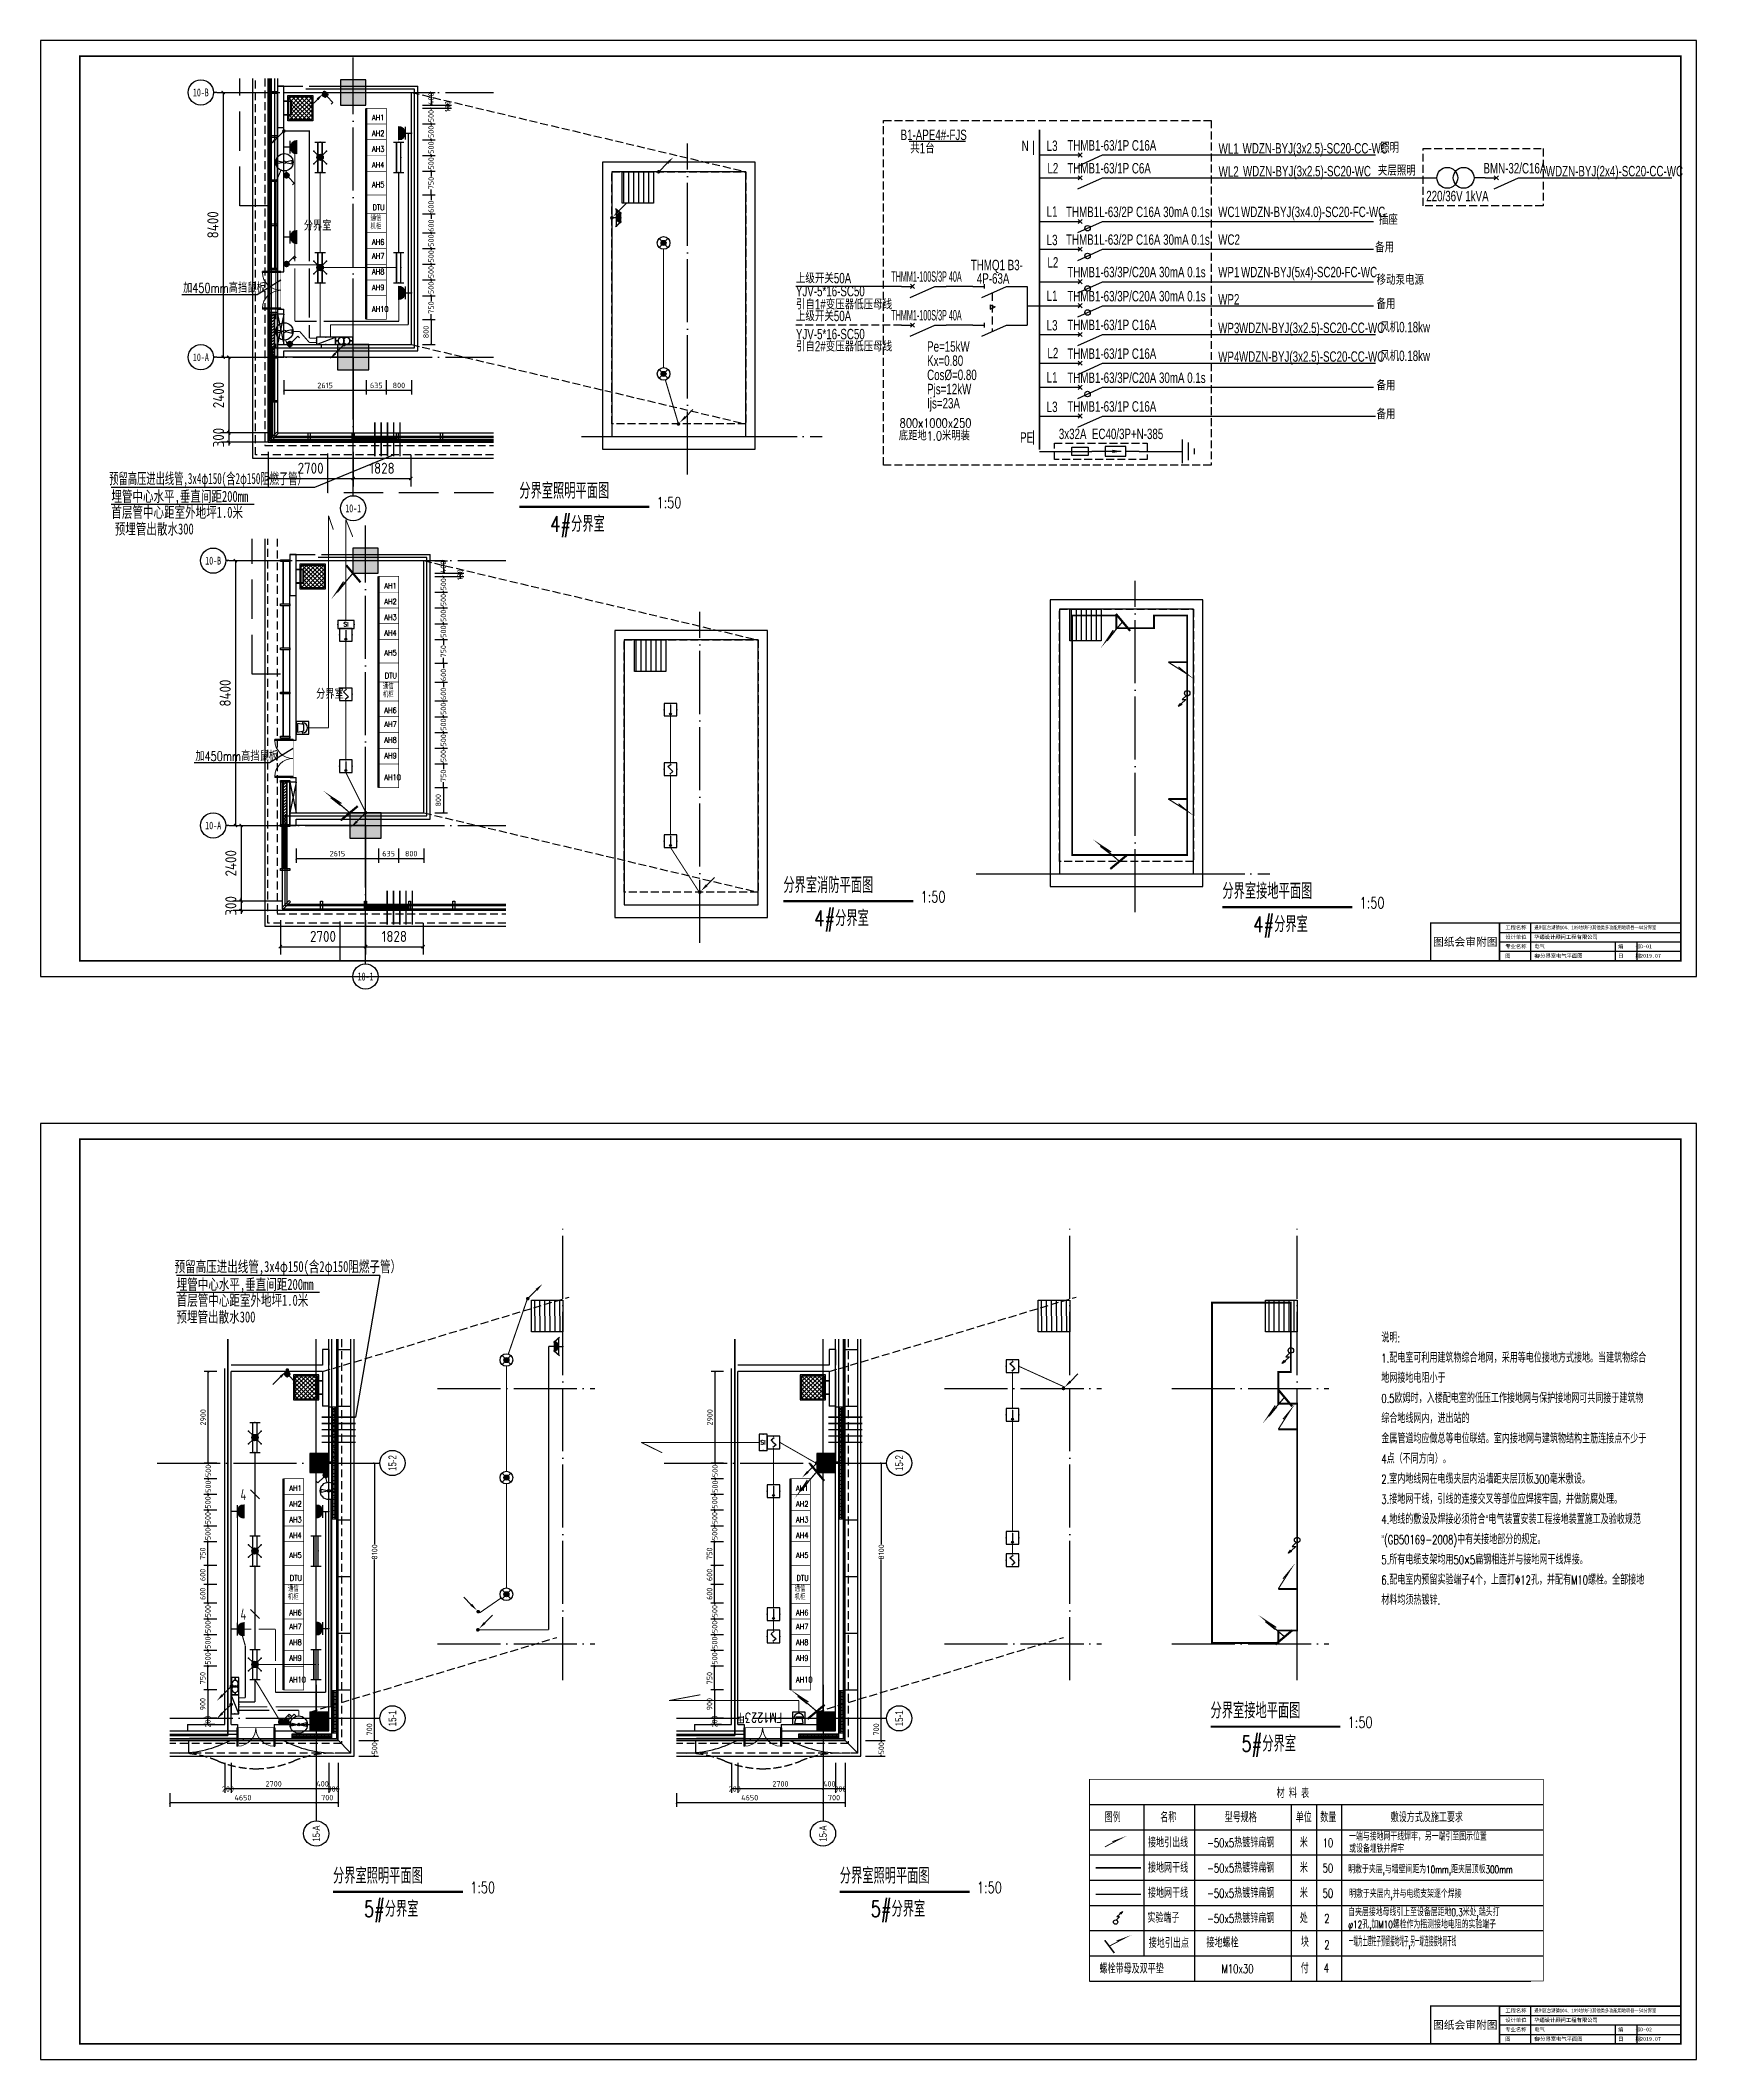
# Model space of a CAD drawing. Extents: x 532544 to 585094, y 87854 to 151914.
import ezdxf
from ezdxf.enums import TextEntityAlignment as Align

# ---------------------------------------------------------------- set-up
doc = ezdxf.new("R2010")
doc.units = 0
doc.header["$LTSCALE"] = 1000
doc.header["$MEASUREMENT"] = 0
for name, pattern in [('$0$DASH', [0.35, 0.25, -0.1]), ('10#楼幕墙$0$109-34 轴网$0$L1$0$$AUDIT_BAD_LTYPE1', [0]), ('104-10 轴网$0$DOTE', [2.42, 2, -0.2, 0.02, -0.2]), ('109-34 轴网$0$L1$0$$AUDIT_BAD_LTYPE1', [0]), ('15#楼幕墙$0$DASH', [0.35, 0.25, -0.1]), ('CACHE', [0.375, 0.25, -0.125]), ('CENTER', [2, 1.25, -0.25, 0.25, -0.25]), ('CONTINOUS', [0]), ('DASH', [0.35, 0.25, -0.1]), ('DASHDOT', [1, 0.5, -0.25, 0, -0.25]), ('DASHED2', [9.525, 6.35, -3.175]), ('DIVIDE', [1.25, 0.5, -0.25, 0, -0.25, 0, -0.25]), ('DOTE', [2.42, 2, -0.2, 0.02, -0.2]), ('HIDDEN', [0.375, 0.25, -0.125]), ('PHANTOM2', [1.25, 0.625, -0.125, 0.125, -0.125, 0.125, -0.125])]:
    doc.linetypes.add(name, pattern=pattern)
for name, color, linetype in [('00-图签', 7, 'Continuous'), ('01-标注_尺寸', 124, 'Continuous'), ('01-标注_轴线坐标', 132, 'Continuous'), ('02-TEXT_轴号', 7, 'Continuous'), ('1', 3, 'Continuous'), ('10#楼幕墙$0$A-C_玻璃幕墙', 140, 'Continuous'), ('10#楼幕墙$0$A-金属背板', 30, 'Continuous'), ('104-10 轴网$0$01-标注_轴线坐标', 132, 'Continuous'), ('104-10 轴网$0$02-TEXT_轴号', 7, 'Continuous'), ('104-10 轴网$0$A_AXIS-轴线', 36, '104-10 轴网$0$DOTE'), ('104-8910 结构$0$A_STR-砼柱', 51, 'Continuous'), ('15#楼幕墙$0$A-C_玻璃幕墙', 140, 'Continuous'), ('15#楼幕墙$0$A-TECH_结构', 21, 'Continuous'), ('15#楼幕墙$0$A-金属背板', 30, 'Continuous'), ('15#楼幕墙$0$D_铝板', 181, 'Continuous'), ('_TCH_MASK', 7, 'Continuous'), ('A-O_屋面', 201, 'Continuous'), ('A-O_散水', 134, 'Continuous'), ('A-TECH_暖通', 162, 'Continuous'), ('A-TECH_结构', 21, 'Continuous'), ('A_AXIS-轴线', 1, 'DOTE'), ('A_STR-砌块墙', 121, 'Continuous'), ('A_STR-砼柱', 51, 'Continuous'), ('AXIS_TEXT', 7, 'Continuous'), ('C', 4, 'DASHDOT'), ('CZX', 60, 'Continuous'), ('DIM-照明', 3, 'Continuous'), ('DIM_SYMB', 3, 'Continuous'), ('DOTLN', 2, 'Continuous'), ('DQ', 254, 'CONTINOUS'), ('E-立面轮廓', 241, 'Continuous'), ('ELEMENT', 3, 'Continuous'), ('EQUIP-动力', 80, 'Continuous'), ('EQUIP-插座', 80, 'Continuous'), ('EQUIP-消防', 3, 'Continuous'), ('EQUIP-照明', 3, 'Continuous'), ('EQUIP-箱柜', 3, 'Continuous'), ('GDXT', 3, 'Continuous'), ('GRD', 12, 'Continuous'), ('LGTDIM', 7, 'Continuous'), ('LVTRY', 6, 'Continuous'), ('LWIRE', 4, 'Continuous'), ('PUB_HATCH', 8, 'Continuous'), ('SIG_TEXT', 7, 'Continuous'), ('TEL_TEXT', 7, 'Continuous'), ('WINDOW', 2, 'Continuous'), ('WIRE-消防', 1, 'TG_FS'), ('WIRE-消防电源', 2, 'TG_FC'), ('WIRE-消防电话', 4, 'PHANTOM2'), ('WIRE-照明', 1, 'Continuous'), ('接地', 4, 'Continuous'), ('看线', 241, 'Continuous'), ('绿化', 3, 'Continuous'), ('集水坑&', 6, 'Continuous')]:
    doc.layers.add(name, color=color, linetype=linetype)
for name, color, linetype, plot in [('00-防烟分区', 152, 'Continuous', False), ('04-不打印_辅助线', 165, 'Continuous', False), ('10#楼幕墙$0$04-不打印_辅助线', 165, 'Continuous', False), ('15#楼幕墙$0$04-不打印_辅助线', 165, 'Continuous', False)]:
    doc.layers.add(name, color=color, linetype=linetype, plot=plot)
doc.layers.add('000套内', color=226, linetype='Continuous', lineweight=30, plot=False)
doc.layers.add('biaozhu', color=7, linetype='Continuous', lineweight=13)
doc.layers.add('ddl0.25', color=6, linetype='Continuous', lineweight=25)
doc.styles.add('104-10 轴网$0$_TCH_AXIS', font='STXIHEI.TTF', dxfattribs={"width": 0.75})
doc.styles.add('_COMPLEX', font='ros.shx', dxfattribs={"width": 0.7, "bigfont": 'jd.shx'})
doc.styles.add('_TCH_AXIS', font='')
doc.styles.add('_TCH_LABEL', font='COMPLEX', dxfattribs={"bigfont": 'GBCBIG'})
doc.styles.add('_TEL_DIM', font='SIMPLEX.shx', dxfattribs={"width": 0.8, "height": 3.5, "bigfont": 'jd.shx'})
doc.styles.add('B', font='ros.shx', dxfattribs={"width": 0.8, "bigfont": 'jd.shx'})
doc.styles.add('COMPLEX', font='COMPLEX')
doc.styles.add('DIM_FONT', font='SIMPLEX', dxfattribs={"width": 0.7, "bigfont": 'GBCBIG'})
doc.styles.add('JD', font='romans.shx', dxfattribs={"width": 0.8, "bigfont": 'jd.shx'})
doc.styles.get("Standard").update_dxf_attribs({"font": 'gbenor.shx', "bigfont": 'gbcbig.shx'})
doc.styles.add('TG_LINETYPE', font='SIMPLEX', dxfattribs={"width": 0.8, "height": 3, "bigfont": 'HZTXT'})
doc.styles.add('华文细黑', font='STXIHEI.TTF', dxfattribs={"height": 10})
doc.styles.add('长仿宋', font='complex.shx', dxfattribs={"width": 0.7, "bigfont": 'jd.shx'})
doc.styles.add('长仿宋1', font='simfang.ttf', dxfattribs={"width": 0.8})
doc.styles.get('_TCH_AXIS').set_extended_font_data('FZXiHei I-Z08S')
doc.linetypes.add('TG_FC', pattern='A,2,-0.6,["FC",TG_LINETYPE,S=0.1,R=0,X=-0.52,Y=-0.15],0', length=2.6)
doc.linetypes.add('TG_FS', pattern='A,2,-0.6,["FS",TG_LINETYPE,S=0.1,R=0,X=-0.52,Y=-0.15],0', length=2.6)
doc.dimstyles.get("Standard").update_dxf_attribs({"dimscale": 100, "dimtxt": 3.5, "dimasz": 1, "dimexe": 2.5, "dimexo": 3, "dimgap": 1.5, "dimtad": 1, "dimdec": 0, "dimzin": 0, "dimdsep": 46, "dimtxsty": 'Standard', "dimblk": 'ARCHTICK', "dimcen": 0.09, "dimadec": 0, "dimazin": 0, "dimtfac": 1, "dimtdec": 0, "dimtix": 1, "dimtmove": 2, "dimatfit": 3, "dimfxl": 1, "dimtolj": 1, "dimtzin": 0, "dimarcsym": 0})
pattern_1 = [(315, (923317.25, 1495294.82), (67.351921, 67.351921), []), (45, (923317.25, 1495294.82), (-67.351921, 67.351921), [])]

# ---------------------------------------------------------------- blocks, each defined once
blk = doc.blocks.new('_AXISO')
blk.add_circle((0, 0), 0.5)
at = {"layer": 'AXIS_TEXT', "style": 'COMPLEX', "width": 1.041667}
blk.add_attdef('A', text='', height=0.56, dxfattribs=at).set_placement((-0.25, -0.28), (0.25, -0.28), align=Align.FIT)
blk = doc.blocks.new('_FZH')
blk.add_lwpolyline([(-0.5, -0.5), (0.5, -0.5), (0.5, 0.5), (-0.5, 0.5)], close=True)
at = {"layer": 'PUB_HATCH'}
blk.add_solid([(-0.5, -0.5), (0.5, -0.5), (-0.5, 0.5), (0.5, 0.5)], dxfattribs=at)
blk = doc.blocks.new('10#楼幕墙$0$$LinePat$岩棉板')
at = {"color": 0}
for p, q in [((0, -17), (12, -67)), ((12, -67), (24, -17))]:
    blk.add_line(p, q, dxfattribs=at)
for centre, start, end in [((12, -17), 0, 180), ((0, -67), 270, 0), ((24, -67), 180, 270)]:
    blk.add_arc(centre, 12, start, end, dxfattribs=at)
at = {"layer": 'Defpoints'}
blk.add_point((0, 0), dxfattribs=at)
at = {"layer": 'Defpoints', "color": 0}
blk.add_point((24, -84), dxfattribs=at)
blk = doc.blocks.new('10#楼幕墙$0$ii')
blk.add_lwpolyline([(-1340, 0), (0, 0), (0, -150), (-1340, -150)], close=True)
at = {"color": 8, "xscale": -1.801075267316308, "yscale": 1.782568518697715, "zscale": 1.782568518697715}
for p in [(-1297, 0), (-1254, 0), (-1210, 0), (-1167, 0), (-1124, 0), (-1081, 0), (-1037, 0), (-994, 0), (-951, 0), (-908, 0), (-865, 0), (-821, 0), (-778, 0), (-735, 0), (-692, 0), (-648, 0), (-605, 0), (-562, 0), (-519, 0), (-475, 0), (-432, 0), (-389, 0), (-346, 0), (-303, 0), (-259, 0), (-216, 0), (-173, 0), (-130, 0), (-86, 0), (-43, 0), (0, 0)]:
    blk.add_blockref('10#楼幕墙$0$$LinePat$岩棉板', p, dxfattribs=at)
blk = doc.blocks.new('10#楼幕墙$0$$WINLIB2D$00000039')
at = {"color": 0}
for points in [[(-0.5, 0.5), (-0.5, -0.5)], [(0.5, 0.5), (-0.5, 0.5)], [(0.5, -0.5), (0.5, 0.5)], [(-0.5, 0.167), (0.5, 0.167)], [(-0.452, -0.167), (-0.5, 0.084)], [(-0.384, -0.167), (-0.448, 0.167)], [(-0.316, -0.167), (-0.38, 0.167)], [(-0.248, -0.167), (-0.312, 0.167)], [(-0.18, -0.167), (-0.244, 0.167)], [(-0.112, -0.167), (-0.176, 0.167)], [(-0.044, -0.167), (-0.108, 0.167)], [(0.024, -0.167), (-0.04, 0.167)], [(0.092, -0.167), (0.028, 0.167)], [(0.16, -0.167), (0.096, 0.167)], [(0.228, -0.167), (0.164, 0.167)], [(0.296, -0.167), (0.232, 0.167)], [(0.364, -0.167), (0.3, 0.167)], [(0.432, -0.167), (0.368, 0.167)], [(0.5, -0.167), (0.436, 0.167)], [(-0.5, -0.167), (0.5, -0.167)], [(0.5, -0.5), (-0.5, -0.5)]]:
    blk.add_lwpolyline(points, dxfattribs=at)
blk = doc.blocks.new('*U32')
at = {"layer": 'A-TECH_暖通', "linetype": '109-34 轴网$0$L1$0$$AUDIT_BAD_LTYPE1'}
for p, q in [((0, -200), (970, 0)), ((0, 0), (970, -200))]:
    blk.add_line(p, q, dxfattribs=at)
blk.add_lwpolyline([(0, -200), (970, -200), (970, 0), (0, 0)], close=True, dxfattribs=at)
blk = doc.blocks.new('_ArchTick')
at = {"color": 0, "linetype": 'ByBlock', "const_width": 0.4}
blk.add_lwpolyline([(-0.5, -0.5), (0.5, 0.5)], dxfattribs=at)
blk = doc.blocks.new('*D133')
at = {"color": 0, "lineweight": -2, "transparency": 16777216}
for p, q in [((539769, 138863), (539769, 137766)), ((542469, 138863), (542469, 137766)), ((539769, 138016), (542469, 138016))]:
    blk.add_line(p, q, dxfattribs=at)
at = {"layer": 'Defpoints', "color": 0, "transparency": 16777216}
for p in [(539769, 139163), (542469, 139163), (542469, 138016)]:
    blk.add_point(p, dxfattribs=at)
at = {"color": 0, "lineweight": -2, "transparency": 16777216, "xscale": 100, "yscale": 100, "zscale": 100, "rotation": 180}
blk.add_blockref('_ArchTick', (539769, 138016), dxfattribs=at)
at = {"color": 0, "lineweight": -2, "transparency": 16777216, "xscale": 100, "yscale": 100, "zscale": 100}
blk.add_blockref('_ArchTick', (542469, 138016), dxfattribs=at)
at = {"color": 0, "transparency": 16777216, "insert": (541119, 138341), "char_height": 350, "attachment_point": 5}
blk.add_mtext('\\A1;2700', dxfattribs=at)
blk = doc.blocks.new('*D134')
at = {"color": 0, "lineweight": -2, "transparency": 16777216}
for p, q in [((542469, 138863), (542469, 137766)), ((544296, 138763), (544296, 137766)), ((542469, 138016), (544296, 138016))]:
    blk.add_line(p, q, dxfattribs=at)
at = {"layer": 'Defpoints', "color": 0, "transparency": 16777216}
for p in [(542469, 139163), (544296, 139063), (544296, 138016)]:
    blk.add_point(p, dxfattribs=at)
at = {"color": 0, "lineweight": -2, "transparency": 16777216, "xscale": 100, "yscale": 100, "zscale": 100, "rotation": 180}
blk.add_blockref('_ArchTick', (542469, 138016), dxfattribs=at)
at = {"color": 0, "lineweight": -2, "transparency": 16777216, "xscale": 100, "yscale": 100, "zscale": 100}
blk.add_blockref('_ArchTick', (544296, 138016), dxfattribs=at)
at = {"color": 0, "transparency": 16777216, "insert": (543383, 138341), "char_height": 350, "attachment_point": 5}
blk.add_mtext('\\A1;1828', dxfattribs=at)
blk = doc.blocks.new('*D135')
at = {"color": 0, "lineweight": -2, "transparency": 16777216}
for p, q in [((538076, 150263), (538091, 150263)), ((538341, 150263), (538341, 141863)), ((538076, 141863), (538091, 141863))]:
    blk.add_line(p, q, dxfattribs=at)
at = {"layer": 'Defpoints', "color": 0, "transparency": 16777216}
for p in [(538376, 150263), (538341, 141863), (538376, 141863)]:
    blk.add_point(p, dxfattribs=at)
at = {"color": 0, "lineweight": -2, "transparency": 16777216, "xscale": 100, "yscale": 100, "zscale": 100}
for p, rotation in [((538341, 150263), 90), ((538341, 141863), 270)]:
    blk.add_blockref('_ArchTick', p, dxfattribs=dict(at, rotation=rotation))
at = {"color": 0, "transparency": 16777216, "insert": (538016, 146063), "char_height": 350, "attachment_point": 5, "rotation": 90}
blk.add_mtext('\\A1;8400', dxfattribs=at)
blk = doc.blocks.new('*D43')
at = {"color": 0, "lineweight": -2, "transparency": 16777216}
for p, q in [((538255, 141863), (538270, 141863)), ((538520, 141863), (538520, 139463)), ((538255, 139463), (538270, 139463))]:
    blk.add_line(p, q, dxfattribs=at)
at = {"layer": 'Defpoints', "color": 0, "transparency": 16777216}
for p in [(538555, 141863), (538520, 139463), (538555, 139463)]:
    blk.add_point(p, dxfattribs=at)
at = {"color": 0, "lineweight": -2, "transparency": 16777216, "xscale": 100, "yscale": 100, "zscale": 100}
for p, rotation in [((538520, 141863), 90), ((538520, 139463), 270)]:
    blk.add_blockref('_ArchTick', p, dxfattribs=dict(at, rotation=rotation))
at = {"color": 0, "transparency": 16777216, "insert": (538195, 140663), "char_height": 350, "attachment_point": 5, "rotation": 90}
blk.add_mtext('\\A1;2400', dxfattribs=at)
blk = doc.blocks.new('*D114')
at = {"color": 0, "lineweight": -2, "transparency": 16777216}
for p, q in [((539829, 139463), (538270, 139463)), ((539828, 139163), (538270, 139163)), ((538520, 139463), (538520, 139563)), ((538520, 139463), (538520, 139163)), ((538520, 139163), (538520, 139063))]:
    blk.add_line(p, q, dxfattribs=at)
at = {"layer": 'Defpoints', "color": 0, "transparency": 16777216}
for p in [(538520, 139163), (540128, 139163), (540129, 139463)]:
    blk.add_point(p, dxfattribs=at)
at = {"color": 0, "lineweight": -2, "transparency": 16777216, "xscale": 100, "yscale": 100, "zscale": 100}
for p, rotation in [((538520, 139463), 270), ((538520, 139163), 90)]:
    blk.add_blockref('_ArchTick', p, dxfattribs=dict(at, rotation=rotation))
at = {"color": 0, "transparency": 16777216, "insert": (538195, 139313), "char_height": 350, "attachment_point": 5, "rotation": 90}
blk.add_mtext('\\A1;300', dxfattribs=at)
blk = doc.blocks.new('$DorLib2D$00000002')
for p, q in [((-0.5, 0), (-0.5, 0.4875)), ((-0.475, 0.4875), (-0.5, 0.4875)), ((-0.475, 0), (-0.475, 0.4875)), ((0.475, 0), (0.475, 0.4875)), ((0.475, 0.4875), (0.5, 0.4875)), ((0.5, 0), (0.5, 0.4875)), ((-0.5, 0), (-0.475, 0)), ((0.5, 0), (0.475, 0))]:
    blk.add_line(p, q)
at = {"lineweight": 13}
for centre, start, end in [((-0.4875, 0), 0, 88.53072), ((0.4875, 0), 91.46928, 180)]:
    blk.add_arc(centre, 0.4875, start, end, dxfattribs=at)
blk = doc.blocks.new('人孔')
at = {"layer": 'LVTRY'}
h = blk.add_hatch(dxfattribs=at)
h.set_pattern_fill('ANSI37', color=0, scale=30, angle=-90, style=0)
h.set_pattern_definition(pattern_1)
h.paths.add_polyline_path([(1451379, 353312), (1451379, 352592), (1451519, 352592), (1451519, 352657), (1451960, 352657), (1451960, 352592), (1452099, 352592), (1452099, 353312)])
h = blk.add_hatch(dxfattribs=at)
h.set_pattern_fill('ANSI37', color=0, scale=30, angle=-90, style=0)
h.set_pattern_definition(pattern_1)
h.paths.add_polyline_path([(1451379, 353312), (1451379, 352592), (1451519, 352592), (1451519, 352657), (1451960, 352657), (1451960, 352592), (1452099, 352592), (1452099, 353312)])
at = {"layer": 'LVTRY', "color": 0}
for p, q in [((1451519, 352657), (1451519, 352430)), ((1451519, 352657), (1451960, 352657)), ((1451519, 352657), (1451519, 352430)), ((1451519, 352657), (1451960, 352657)), ((1451532, 352645), (1451532, 352430)), ((1451532, 352645), (1451947, 352645)), ((1451532, 352645), (1451532, 352430)), ((1451532, 352645), (1451947, 352645)), ((1451947, 352645), (1451947, 352430)), ((1451947, 352645), (1451947, 352430)), ((1451960, 352657), (1451960, 352430)), ((1451960, 352657), (1451960, 352430))]:
    blk.add_line(p, q, dxfattribs=at)
for points in [[(1452139, 353352), (1452139, 352552), (1451339, 352552), (1451339, 353352)], [(1452139, 353352), (1452139, 352552), (1451339, 352552), (1451339, 353352)], [(1452099, 353312), (1452099, 352592), (1451379, 352592), (1451379, 353312)], [(1452099, 353312), (1452099, 352592), (1451379, 352592), (1451379, 353312)]]:
    blk.add_lwpolyline(points, close=True, dxfattribs=at)
blk = doc.blocks.new('*D115')
at = {"color": 0, "lineweight": -2, "transparency": 16777216}
for p, q in [((544669, 150263), (545065, 150263)), ((544940, 150263), (544940, 149863)), ((544669, 149863), (545065, 149863))]:
    blk.add_line(p, q, dxfattribs=at)
at = {"layer": 'Defpoints', "color": 0, "transparency": 16777216}
for p in [(544519, 150263), (544519, 149863), (544940, 149863)]:
    blk.add_point(p, dxfattribs=at)
at = {"color": 0, "lineweight": -2, "transparency": 16777216, "xscale": 50, "yscale": 50, "zscale": 50}
for p, rotation in [((544940, 150263), 90), ((544940, 149863), 270)]:
    blk.add_blockref('_ArchTick', p, dxfattribs=dict(at, rotation=rotation))
at = {"color": 0, "transparency": 16777216, "insert": (544940, 150063), "char_height": 175, "attachment_point": 5, "rotation": 90}
blk.add_mtext('\\A1;400', dxfattribs=at)
blk = doc.blocks.new('*D116')
at = {"color": 0, "lineweight": -2, "transparency": 16777216}
for p, q in [((545467, 149863), (545467, 149913)), ((545003, 149763), (545592, 149763)), ((545050, 149863), (545592, 149863)), ((545467, 149863), (545467, 149763)), ((545467, 149763), (545467, 149713))]:
    blk.add_line(p, q, dxfattribs=at)
at = {"layer": 'Defpoints', "color": 0, "transparency": 16777216}
for p in [(544853, 149763), (544900, 149863), (545467, 149763)]:
    blk.add_point(p, dxfattribs=at)
at = {"color": 0, "lineweight": -2, "transparency": 16777216, "xscale": 50, "yscale": 50, "zscale": 50}
for p, rotation in [((545467, 149863), 270), ((545467, 149763), 90)]:
    blk.add_blockref('_ArchTick', p, dxfattribs=dict(at, rotation=rotation))
at = {"color": 0, "transparency": 16777216, "insert": (545467, 149813), "char_height": 175, "attachment_point": 5, "rotation": 90}
blk.add_mtext('\\A1;100', dxfattribs=at)
blk = doc.blocks.new('*D117')
at = {"color": 0, "lineweight": -2, "transparency": 16777216}
for p, q in [((544669, 149763), (545065, 149763)), ((544669, 149263), (545065, 149263)), ((544940, 149763), (544940, 149719)), ((544940, 149263), (544940, 149306))]:
    blk.add_line(p, q, dxfattribs=at)
at = {"layer": 'Defpoints', "color": 0, "transparency": 16777216}
for p in [(544519, 149763), (544519, 149263), (544940, 149263)]:
    blk.add_point(p, dxfattribs=at)
at = {"color": 0, "lineweight": -2, "transparency": 16777216, "xscale": 50, "yscale": 50, "zscale": 50}
for p, rotation in [((544940, 149763), 90), ((544940, 149263), 270)]:
    blk.add_blockref('_ArchTick', p, dxfattribs=dict(at, rotation=rotation))
at = {"color": 0, "transparency": 16777216, "insert": (544940, 149513), "char_height": 175, "attachment_point": 5, "rotation": 90}
blk.add_mtext('\\A1;500', dxfattribs=at)
blk = doc.blocks.new('*D118')
at = {"color": 0, "lineweight": -2, "transparency": 16777216}
for p, q in [((544669, 149263), (545065, 149263)), ((544940, 149263), (544940, 149219)), ((544669, 148763), (545065, 148763)), ((544940, 148763), (544940, 148806))]:
    blk.add_line(p, q, dxfattribs=at)
at = {"layer": 'Defpoints', "color": 0, "transparency": 16777216}
for p in [(544519, 149263), (544519, 148763), (544940, 148763)]:
    blk.add_point(p, dxfattribs=at)
at = {"color": 0, "lineweight": -2, "transparency": 16777216, "xscale": 50, "yscale": 50, "zscale": 50}
for p, rotation in [((544940, 149263), 90), ((544940, 148763), 270)]:
    blk.add_blockref('_ArchTick', p, dxfattribs=dict(at, rotation=rotation))
at = {"color": 0, "transparency": 16777216, "insert": (544940, 149013), "char_height": 175, "attachment_point": 5, "rotation": 90}
blk.add_mtext('\\A1;500', dxfattribs=at)
blk = doc.blocks.new('*D119')
at = {"color": 0, "lineweight": -2, "transparency": 16777216}
for p, q in [((544669, 148763), (545065, 148763)), ((544940, 148763), (544940, 148719)), ((544669, 148263), (545065, 148263)), ((544940, 148263), (544940, 148306))]:
    blk.add_line(p, q, dxfattribs=at)
at = {"layer": 'Defpoints', "color": 0, "transparency": 16777216}
for p in [(544519, 148763), (544519, 148263), (544940, 148263)]:
    blk.add_point(p, dxfattribs=at)
at = {"color": 0, "lineweight": -2, "transparency": 16777216, "xscale": 50, "yscale": 50, "zscale": 50}
for p, rotation in [((544940, 148763), 90), ((544940, 148263), 270)]:
    blk.add_blockref('_ArchTick', p, dxfattribs=dict(at, rotation=rotation))
at = {"color": 0, "transparency": 16777216, "insert": (544940, 148513), "char_height": 175, "attachment_point": 5, "rotation": 90}
blk.add_mtext('\\A1;500', dxfattribs=at)
blk = doc.blocks.new('*D120')
at = {"color": 0, "lineweight": -2, "transparency": 16777216}
for p, q in [((544669, 148263), (545065, 148263)), ((544940, 148263), (544940, 148219)), ((544669, 147763), (545065, 147763)), ((544940, 147763), (544940, 147806))]:
    blk.add_line(p, q, dxfattribs=at)
at = {"layer": 'Defpoints', "color": 0, "transparency": 16777216}
for p in [(544519, 148263), (544519, 147763), (544940, 147763)]:
    blk.add_point(p, dxfattribs=at)
at = {"color": 0, "lineweight": -2, "transparency": 16777216, "xscale": 50, "yscale": 50, "zscale": 50}
for p, rotation in [((544940, 148263), 90), ((544940, 147763), 270)]:
    blk.add_blockref('_ArchTick', p, dxfattribs=dict(at, rotation=rotation))
at = {"color": 0, "transparency": 16777216, "insert": (544940, 148013), "char_height": 175, "attachment_point": 5, "rotation": 90}
blk.add_mtext('\\A1;500', dxfattribs=at)
blk = doc.blocks.new('*D121')
at = {"color": 0, "lineweight": -2, "transparency": 16777216}
for p, q in [((544669, 147763), (545065, 147763)), ((544940, 147763), (544940, 147594)), ((544669, 147013), (545065, 147013)), ((544940, 147013), (544940, 147181))]:
    blk.add_line(p, q, dxfattribs=at)
at = {"layer": 'Defpoints', "color": 0, "transparency": 16777216}
for p in [(544519, 147763), (544519, 147013), (544940, 147013)]:
    blk.add_point(p, dxfattribs=at)
at = {"color": 0, "lineweight": -2, "transparency": 16777216, "xscale": 50, "yscale": 50, "zscale": 50}
for p, rotation in [((544940, 147763), 90), ((544940, 147013), 270)]:
    blk.add_blockref('_ArchTick', p, dxfattribs=dict(at, rotation=rotation))
at = {"color": 0, "transparency": 16777216, "insert": (544940, 147388), "char_height": 175, "attachment_point": 5, "rotation": 90}
blk.add_mtext('\\A1;750', dxfattribs=at)
blk = doc.blocks.new('*D122')
at = {"color": 0, "lineweight": -2, "transparency": 16777216}
for p, q in [((544669, 147013), (545065, 147013)), ((544940, 147013), (544940, 146848)), ((544669, 146413), (545065, 146413)), ((544940, 146413), (544940, 146427))]:
    blk.add_line(p, q, dxfattribs=at)
at = {"layer": 'Defpoints', "color": 0, "transparency": 16777216}
for p in [(544519, 147013), (544519, 146413), (544940, 146413)]:
    blk.add_point(p, dxfattribs=at)
at = {"color": 0, "lineweight": -2, "transparency": 16777216, "xscale": 50, "yscale": 50, "zscale": 50}
for p, rotation in [((544940, 147013), 90), ((544940, 146413), 270)]:
    blk.add_blockref('_ArchTick', p, dxfattribs=dict(at, rotation=rotation))
at = {"color": 0, "transparency": 16777216, "insert": (544940, 146638), "char_height": 175, "attachment_point": 5, "rotation": 90}
blk.add_mtext('\\A1;600', dxfattribs=at)
blk = doc.blocks.new('*D123')
at = {"color": 0, "lineweight": -2, "transparency": 16777216}
for p, q in [((544669, 146413), (545065, 146413)), ((544940, 146413), (544940, 146248)), ((544669, 145813), (545065, 145813)), ((544940, 145813), (544940, 145827))]:
    blk.add_line(p, q, dxfattribs=at)
at = {"layer": 'Defpoints', "color": 0, "transparency": 16777216}
for p in [(544519, 146413), (544519, 145813), (544940, 145813)]:
    blk.add_point(p, dxfattribs=at)
at = {"color": 0, "lineweight": -2, "transparency": 16777216, "xscale": 50, "yscale": 50, "zscale": 50}
for p, rotation in [((544940, 146413), 90), ((544940, 145813), 270)]:
    blk.add_blockref('_ArchTick', p, dxfattribs=dict(at, rotation=rotation))
at = {"color": 0, "transparency": 16777216, "insert": (544940, 146038), "char_height": 175, "attachment_point": 5, "rotation": 90}
blk.add_mtext('\\A1;600', dxfattribs=at)
blk = doc.blocks.new('*D124')
at = {"color": 0, "lineweight": -2, "transparency": 16777216}
for p, q in [((544669, 145813), (545065, 145813)), ((544940, 145813), (544940, 145769)), ((544669, 145313), (545065, 145313)), ((544940, 145313), (544940, 145356))]:
    blk.add_line(p, q, dxfattribs=at)
at = {"layer": 'Defpoints', "color": 0, "transparency": 16777216}
for p in [(544519, 145813), (544519, 145313), (544940, 145313)]:
    blk.add_point(p, dxfattribs=at)
at = {"color": 0, "lineweight": -2, "transparency": 16777216, "xscale": 50, "yscale": 50, "zscale": 50}
for p, rotation in [((544940, 145813), 90), ((544940, 145313), 270)]:
    blk.add_blockref('_ArchTick', p, dxfattribs=dict(at, rotation=rotation))
at = {"color": 0, "transparency": 16777216, "insert": (544940, 145563), "char_height": 175, "attachment_point": 5, "rotation": 90}
blk.add_mtext('\\A1;500', dxfattribs=at)
blk = doc.blocks.new('*D125')
at = {"color": 0, "lineweight": -2, "transparency": 16777216}
for p, q in [((544669, 145313), (545065, 145313)), ((544669, 144813), (545065, 144813)), ((544940, 145313), (544940, 145269)), ((544940, 144813), (544940, 144856))]:
    blk.add_line(p, q, dxfattribs=at)
at = {"layer": 'Defpoints', "color": 0, "transparency": 16777216}
for p in [(544519, 145313), (544519, 144813), (544940, 144813)]:
    blk.add_point(p, dxfattribs=at)
at = {"color": 0, "lineweight": -2, "transparency": 16777216, "xscale": 50, "yscale": 50, "zscale": 50}
for p, rotation in [((544940, 145313), 90), ((544940, 144813), 270)]:
    blk.add_blockref('_ArchTick', p, dxfattribs=dict(at, rotation=rotation))
at = {"color": 0, "transparency": 16777216, "insert": (544940, 145063), "char_height": 175, "attachment_point": 5, "rotation": 90}
blk.add_mtext('\\A1;500', dxfattribs=at)
blk = doc.blocks.new('*D126')
at = {"color": 0, "lineweight": -2, "transparency": 16777216}
for p, q in [((544669, 144813), (545065, 144813)), ((544940, 144813), (544940, 144769)), ((544669, 144313), (545065, 144313)), ((544940, 144313), (544940, 144356))]:
    blk.add_line(p, q, dxfattribs=at)
at = {"layer": 'Defpoints', "color": 0, "transparency": 16777216}
for p in [(544519, 144813), (544519, 144313), (544940, 144313)]:
    blk.add_point(p, dxfattribs=at)
at = {"color": 0, "lineweight": -2, "transparency": 16777216, "xscale": 50, "yscale": 50, "zscale": 50}
for p, rotation in [((544940, 144813), 90), ((544940, 144313), 270)]:
    blk.add_blockref('_ArchTick', p, dxfattribs=dict(at, rotation=rotation))
at = {"color": 0, "transparency": 16777216, "insert": (544940, 144563), "char_height": 175, "attachment_point": 5, "rotation": 90}
blk.add_mtext('\\A1;500', dxfattribs=at)
blk = doc.blocks.new('*D127')
at = {"color": 0, "lineweight": -2, "transparency": 16777216}
for p, q in [((544669, 144313), (545065, 144313)), ((544940, 144313), (544940, 144269)), ((544669, 143813), (545065, 143813)), ((544940, 143813), (544940, 143856))]:
    blk.add_line(p, q, dxfattribs=at)
at = {"layer": 'Defpoints', "color": 0, "transparency": 16777216}
for p in [(544519, 144313), (544519, 143813), (544940, 143813)]:
    blk.add_point(p, dxfattribs=at)
at = {"color": 0, "lineweight": -2, "transparency": 16777216, "xscale": 50, "yscale": 50, "zscale": 50}
for p, rotation in [((544940, 144313), 90), ((544940, 143813), 270)]:
    blk.add_blockref('_ArchTick', p, dxfattribs=dict(at, rotation=rotation))
at = {"color": 0, "transparency": 16777216, "insert": (544940, 144063), "char_height": 175, "attachment_point": 5, "rotation": 90}
blk.add_mtext('\\A1;500', dxfattribs=at)
blk = doc.blocks.new('*D128')
at = {"color": 0, "lineweight": -2, "transparency": 16777216}
for p, q in [((544669, 143813), (545065, 143813)), ((544940, 143813), (544940, 143644)), ((544669, 143063), (545065, 143063)), ((544940, 143063), (544940, 143231))]:
    blk.add_line(p, q, dxfattribs=at)
at = {"layer": 'Defpoints', "color": 0, "transparency": 16777216}
for p in [(544519, 143813), (544519, 143063), (544940, 143063)]:
    blk.add_point(p, dxfattribs=at)
at = {"color": 0, "lineweight": -2, "transparency": 16777216, "xscale": 50, "yscale": 50, "zscale": 50}
for p, rotation in [((544940, 143813), 90), ((544940, 143063), 270)]:
    blk.add_blockref('_ArchTick', p, dxfattribs=dict(at, rotation=rotation))
at = {"color": 0, "transparency": 16777216, "insert": (544940, 143438), "char_height": 175, "attachment_point": 5, "rotation": 90}
blk.add_mtext('\\A1;750', dxfattribs=at)
blk = doc.blocks.new('*D129')
at = {"color": 0, "lineweight": -2, "transparency": 16777216}
for p, q in [((544669, 143063), (545065, 143063)), ((544940, 143063), (544940, 142263)), ((544669, 142263), (545065, 142263))]:
    blk.add_line(p, q, dxfattribs=at)
at = {"layer": 'Defpoints', "color": 0, "transparency": 16777216}
for p in [(544519, 143063), (544519, 142263), (544940, 142263)]:
    blk.add_point(p, dxfattribs=at)
at = {"color": 0, "lineweight": -2, "transparency": 16777216, "xscale": 50, "yscale": 50, "zscale": 50}
for p, rotation in [((544940, 143063), 90), ((544940, 142263), 270)]:
    blk.add_blockref('_ArchTick', p, dxfattribs=dict(at, rotation=rotation))
at = {"color": 0, "transparency": 16777216, "insert": (544778, 142663), "char_height": 175, "attachment_point": 5, "rotation": 90}
blk.add_mtext('\\A1;800', dxfattribs=at)
blk = doc.blocks.new('*D130')
at = {"color": 0, "lineweight": -2, "transparency": 16777216}
for p, q in [((543519, 141132), (543519, 140681)), ((544319, 141132), (544319, 140681)), ((544319, 140806), (543519, 140806))]:
    blk.add_line(p, q, dxfattribs=at)
at = {"layer": 'Defpoints', "color": 0, "transparency": 16777216}
for p in [(543519, 141282), (544319, 141282), (543519, 140806)]:
    blk.add_point(p, dxfattribs=at)
at = {"color": 0, "lineweight": -2, "transparency": 16777216, "xscale": 50, "yscale": 50, "zscale": 50, "rotation": 180}
blk.add_blockref('_ArchTick', (543519, 140806), dxfattribs=at)
at = {"color": 0, "lineweight": -2, "transparency": 16777216, "xscale": 50, "yscale": 50, "zscale": 50}
blk.add_blockref('_ArchTick', (544319, 140806), dxfattribs=at)
at = {"color": 0, "transparency": 16777216, "insert": (543919, 140968), "char_height": 175, "attachment_point": 5}
blk.add_mtext('\\A1;800', dxfattribs=at)
blk = doc.blocks.new('*D131')
at = {"color": 0, "lineweight": -2, "transparency": 16777216}
for p, q in [((542884, 141132), (542884, 140680)), ((543519, 141132), (543519, 140680)), ((543519, 140805), (542884, 140805))]:
    blk.add_line(p, q, dxfattribs=at)
at = {"layer": 'Defpoints', "color": 0, "transparency": 16777216}
for p in [(542884, 141282), (543519, 141282), (542884, 140805)]:
    blk.add_point(p, dxfattribs=at)
at = {"color": 0, "lineweight": -2, "transparency": 16777216, "xscale": 50, "yscale": 50, "zscale": 50, "rotation": 180}
blk.add_blockref('_ArchTick', (542884, 140805), dxfattribs=at)
at = {"color": 0, "lineweight": -2, "transparency": 16777216, "xscale": 50, "yscale": 50, "zscale": 50}
blk.add_blockref('_ArchTick', (543519, 140805), dxfattribs=at)
at = {"color": 0, "transparency": 16777216, "insert": (543202, 140968), "char_height": 175, "attachment_point": 5}
blk.add_mtext('\\A1;635', dxfattribs=at)
blk = doc.blocks.new('*D132')
at = {"color": 0, "lineweight": -2, "transparency": 16777216}
for p, q in [((540269, 141132), (540269, 140680)), ((542884, 141132), (542884, 140680)), ((542884, 140805), (540269, 140805))]:
    blk.add_line(p, q, dxfattribs=at)
at = {"layer": 'Defpoints', "color": 0, "transparency": 16777216}
for p in [(540269, 141282), (542884, 141282), (540269, 140805)]:
    blk.add_point(p, dxfattribs=at)
at = {"color": 0, "lineweight": -2, "transparency": 16777216, "xscale": 50, "yscale": 50, "zscale": 50, "rotation": 180}
blk.add_blockref('_ArchTick', (540269, 140805), dxfattribs=at)
at = {"color": 0, "lineweight": -2, "transparency": 16777216, "xscale": 50, "yscale": 50, "zscale": 50}
blk.add_blockref('_ArchTick', (542884, 140805), dxfattribs=at)
at = {"color": 0, "transparency": 16777216, "insert": (541577, 140968), "char_height": 175, "attachment_point": 5}
blk.add_mtext('\\A1;2615', dxfattribs=at)
blk = doc.blocks.new('$equip$00001160')
for p, q in [((-1.2, 0.42), (-1.2, -0.42)), ((-1.2, 0.17), (1.2, 0.17)), ((1.2, 0.42), (1.2, -0.42)), ((-1.2, -0.17), (1.2, -0.17))]:
    blk.add_line(p, q)
at = {"const_width": 0.1}
for points in [[(-1.2, 0.17), (1.2, 0.17)], [(-1.2, -0.17), (1.2, -0.17)]]:
    blk.add_lwpolyline(points, dxfattribs=at)
at = {"layer": 'EQUIP-照明'}
for p in [(-1.2, 0), (0, 0.17), (1.2, 0), (0, -0.17)]:
    blk.add_point(p, dxfattribs=at)
at = {"layer": 'EQUIP-照明', "flags": 9}
blk.add_attdef('A', (0, 0), '', height=0.00002, dxfattribs=at)
blk = doc.blocks.new('$equip$00002603')
blk.add_hatch(color=256).paths.add_polyline_path([(0.25, 0.5, 1), (-0.25, 0.5, 1)])
for p, q in [((-0.5, 1), (-0.18, 0.68)), ((-0.18, 0.32), (-0.5, 0)), ((0.5, 1), (0.18, 0.68)), ((0.18, 0.32), (0.5, 0))]:
    blk.add_line(p, q)
blk.add_circle((0, 0.5), 0.25)
for p in [(-0.5, 1), (-0.5, 0), (0.5, 1), (0.5, 0)]:
    blk.add_point(p)
at = {"color": 7, "style": '_TEL_DIM', "flags": 1}
blk.add_attdef('A', text='', height=0.000025, dxfattribs=at).set_placement((0, 0), align=Align.MIDDLE_CENTER)
blk = doc.blocks.new('$equip$00001416')
for p, q in [((0.75, 0.6), (-0.75, 0.6)), ((-0.75, 0), (0.75, 0.6)), ((-0.75, 0.6), (-0.75, 0)), ((-0.75, 0), (0.75, 0)), ((0.75, 0), (0.75, 0.6))]:
    blk.add_line(p, q)
for p in [(-0.75, 0.3), (0, 0.6), (0, 0), (0.75, 0.3)]:
    blk.add_point(p)
at = {"style": '_TCH_LABEL', "flags": 9}
blk.add_attdef('A', (0, 0), '', height=0.00002, dxfattribs=at)
blk = doc.blocks.new('$equip$00001963')
for p, q in [((0.15, 0.36), (0.62, 0.83)), ((0.51, 0.72), (0.65, 0.58)), ((0.62, 0.83), (0.77, 0.69))]:
    blk.add_line(p, q)
blk.add_circle((0, 0.21), 0.208)
for p in [(-0.21, 0.21), (0, 0.42), (0, 0), (0.21, 0.21)]:
    blk.add_point(p)
for points in [[(-0.18, 0.31), (0.18, 0.31), (-0.21, 0.21), (0.21, 0.21)], [(-0.18, 0.1), (0.18, 0.1), (-0.21, 0.21), (0.21, 0.21)], [(-0.1, 0.39), (0.1, 0.39), (-0.18, 0.31), (0.18, 0.31)], [(-0.1, 0.03), (0.1, 0.03), (-0.18, 0.1), (0.18, 0.1)], [(0, 0.42), (0, 0.42), (-0.1, 0.39), (0.1, 0.39)], [(0, 0), (0, 0), (-0.1, 0.03), (0.1, 0.03)]]:
    blk.add_solid(points)
at = {"layer": 'TEL_TEXT', "style": '_TEL_DIM', "flags": 1}
blk.add_attdef('A', text='', height=0.00002, dxfattribs=at).set_placement((0, 0), align=Align.MIDDLE_CENTER)
blk = doc.blocks.new('A$C34FC1CB0')
at = {"lineweight": 60}
for p, q in [((113, 146), (0, 146)), ((587, 146), (687, 146))]:
    blk.add_line(p, q, dxfattribs=at)
blk.add_lwpolyline([(687, 289), (687, 0), (0, 0), (0, 289)], close=True)
at = {"color": 7}
for centre in [(243, 146), (457, 146)]:
    blk.add_circle(centre, 130, dxfattribs=at)
blk = doc.blocks.new('$TelecSys$00000078')
for p, q in [((0.1, 0.1), (0.1, 0.1)), ((1.15, 1.15), (0.55, 0.55)), ((-0.1, -0.1), (-0.1, -0.1))]:
    blk.add_line(p, q)
at = {"const_width": 0.142}
blk.add_lwpolyline([(-0.07, 0, 1), (0.07, 0, 1)], format="xyb", close=True, dxfattribs=at)
blk.add_solid([(0.62, 0.48), (0.48, 0.62), (0.1, 0.1)])
at = {"width": 0.8, "flags": 9}
blk.add_attdef('A', (0, 0), '', height=0.00002, dxfattribs=at)
blk = doc.blocks.new('$TelecSys$00000080')
for p, q in [((-0.7, -0.7), (0, 0)), ((0.1, 0.1), (0.1, 0.1)), ((-0.1, -0.1), (-0.1, -0.1))]:
    blk.add_line(p, q)
at = {"const_width": 0.142}
blk.add_lwpolyline([(0.07, 0, 1), (-0.07, 0, 1)], format="xyb", close=True, dxfattribs=at)
blk.add_solid([(-0.63, -0.77), (-0.77, -0.63), (-1.15, -1.15)])
at = {"width": 0.8, "flags": 9}
blk.add_attdef('A', (0, 0), '', height=0.00002, rotation=180, dxfattribs=at)
blk = doc.blocks.new('$equip_U$00000029(HT0843)')
for p, q in [((-0.5, 1.05), (-0.5, 1)), ((-0.5, 1), (0.5, 1)), ((0.5, 0.5), (-0.5, 0.5)), ((0, 0.5), (0, 0)), ((0.5, 1.05), (0.5, 1))]:
    blk.add_line(p, q)
blk.add_arc((0, 1), 0.5, 180, 0)
for p in [(-0.47, 0.87), (0, 1), (0, 0), (0.47, 0.87)]:
    blk.add_point(p)
for points in [[(0.43, 0.75), (-0.43, 0.75), (0.5, 1), (-0.5, 1)], [(0.25, 0.57), (-0.25, 0.57), (0.43, 0.75), (-0.43, 0.75)], [(0, 0.5), (0, 0.5), (0.25, 0.57), (-0.25, 0.57)]]:
    blk.add_solid(points)
at = {"style": '_TEL_DIM', "flags": 1}
blk.add_attdef('A', text='', height=0.0000125, dxfattribs=at).set_placement((0, 0), align=Align.MIDDLE_CENTER)
blk = doc.blocks.new('$equip$00001149')
for p, q in [((-0.35, 0.35), (0.35, -0.35)), ((0.35, 0.35), (-0.35, -0.35))]:
    blk.add_line(p, q)
for radius in [0.5, 0.2]:
    blk.add_circle((0, 0), radius)
for points in [[(-0.17, 0.1), (0.17, 0.1), (-0.2, 0), (0.2, 0)], [(-0.17, -0.1), (0.17, -0.1), (-0.2, 0), (0.2, 0)], [(-0.1, 0.17), (0.1, 0.17), (-0.17, 0.1), (0.17, 0.1)], [(0, 0.2), (0, 0.2), (-0.1, 0.17), (0.1, 0.17)], [(-0.1, -0.17), (0.1, -0.17), (-0.17, -0.1), (0.17, -0.1)], [(0, -0.2), (0, -0.2), (-0.1, -0.17), (0.1, -0.17)]]:
    blk.add_solid(points)
at = {"flags": 9}
blk.add_attdef('A', (0, 0), '', height=0.00002, dxfattribs=at)
blk = doc.blocks.new('$TelecSys$00000081')
for p, q in [((0.1, 0.1), (0.1, 0.1)), ((-1.15, -1.15), (-0.55, -0.55)), ((-0.1, -0.1), (-0.1, -0.1))]:
    blk.add_line(p, q)
at = {"const_width": 0.142}
blk.add_lwpolyline([(0.07, 0, 1), (-0.07, 0, 1)], format="xyb", close=True, dxfattribs=at)
blk.add_solid([(-0.62, -0.48), (-0.48, -0.62), (-0.1, -0.1)])
at = {"width": 0.8, "flags": 9}
blk.add_attdef('A', (0, 0), '', height=0.00002, rotation=180, dxfattribs=at)
blk = doc.blocks.new('$TelecSys$00000079')
for p, q in [((0.7, 0.7), (0, 0)), ((0.1, 0.1), (0.1, 0.1)), ((-0.1, -0.1), (-0.1, -0.1))]:
    blk.add_line(p, q)
at = {"const_width": 0.142}
blk.add_lwpolyline([(-0.07, 0, 1), (0.07, 0, 1)], format="xyb", close=True, dxfattribs=at)
blk.add_solid([(0.63, 0.77), (0.77, 0.63), (1.15, 1.15)])
at = {"width": 0.8, "flags": 9}
blk.add_attdef('A', (0, 0), '', height=0.00002, dxfattribs=at)
blk = doc.blocks.new('$equip$00001962')
for p, q in [((0.15, 0.36), (0.63, 0.83)), ((0.63, 0.83), (0.77, 0.69))]:
    blk.add_line(p, q)
blk.add_circle((0, 0.21), 0.208)
for p in [(-0.21, 0.21), (0, 0.42), (0, 0), (0.21, 0.21)]:
    blk.add_point(p)
for points in [[(-0.18, 0.31), (0.18, 0.31), (-0.21, 0.21), (0.21, 0.21)], [(-0.18, 0.1), (0.18, 0.1), (-0.21, 0.21), (0.21, 0.21)], [(-0.1, 0.39), (0.1, 0.39), (-0.18, 0.31), (0.18, 0.31)], [(-0.1, 0.03), (0.1, 0.03), (-0.18, 0.1), (0.18, 0.1)], [(0, 0.42), (0, 0.42), (-0.1, 0.39), (0.1, 0.39)], [(0, 0), (0, 0), (-0.1, 0.03), (0.1, 0.03)]]:
    blk.add_solid(points)
at = {"layer": 'TEL_TEXT', "style": '_TEL_DIM', "flags": 1}
blk.add_attdef('A', text='', height=0.00002, dxfattribs=at).set_placement((0, 0), align=Align.MIDDLE_CENTER)
blk = doc.blocks.new('$equip$00001248')
for p, q in [((-0.36, 0.71), (-0.72, 0.28)), ((0.66, 0.36), (-0.66, 0.36)), ((-0.36, 0.75), (-0.36, 0.71)), ((0.36, 0.71), (-0.36, 0.71)), ((0, 0.36), (0, 0)), ((0.36, 0.75), (0.36, 0.71)), ((0.36, 0.71), (0.72, 0.28))]:
    blk.add_line(p, q)
blk.add_arc((0, 0.71), 0.357, 180, 0)
for points in [[(0.31, 0.54), (-0.31, 0.54), (0.36, 0.71), (-0.36, 0.71)], [(0.18, 0.4), (-0.18, 0.4), (0.31, 0.54), (-0.31, 0.54)], [(0, 0.36), (0, 0.36), (0.18, 0.4), (-0.18, 0.4)]]:
    blk.add_solid(points)
at = {"layer": 'EQUIP-照明'}
for p in [(-0.66, 0.36), (0, 0.71), (0, 0), (0.66, 0.36)]:
    blk.add_point(p, dxfattribs=at)
at = {"layer": 'EQUIP-照明', "style": '_TCH_LABEL', "flags": 9}
blk.add_attdef('A', (0, 0), '', height=0.00002, dxfattribs=at)
blk = doc.blocks.new('*D136')
at = {"color": 0, "lineweight": -2, "transparency": 16777216}
for p, q in [((540160, 124008), (540160, 122912)), ((542860, 124008), (542860, 122912)), ((540160, 123162), (542860, 123162))]:
    blk.add_line(p, q, dxfattribs=at)
at = {"layer": 'Defpoints', "color": 0, "transparency": 16777216}
for p in [(540160, 124308), (542860, 124308), (542860, 123162)]:
    blk.add_point(p, dxfattribs=at)
at = {"color": 0, "lineweight": -2, "transparency": 16777216, "xscale": 100, "yscale": 100, "zscale": 100, "rotation": 180}
blk.add_blockref('_ArchTick', (540160, 123162), dxfattribs=at)
at = {"color": 0, "lineweight": -2, "transparency": 16777216, "xscale": 100, "yscale": 100, "zscale": 100}
blk.add_blockref('_ArchTick', (542860, 123162), dxfattribs=at)
at = {"color": 0, "transparency": 16777216, "insert": (541510, 123487), "char_height": 350, "attachment_point": 5}
blk.add_mtext('\\A1;2700', dxfattribs=at)
blk = doc.blocks.new('*D137')
at = {"color": 0, "lineweight": -2, "transparency": 16777216}
for p, q in [((542860, 124008), (542860, 122912)), ((544687, 123908), (544687, 122912)), ((542860, 123162), (544687, 123162))]:
    blk.add_line(p, q, dxfattribs=at)
at = {"layer": 'Defpoints', "color": 0, "transparency": 16777216}
for p in [(542860, 124308), (544687, 124208), (544687, 123162)]:
    blk.add_point(p, dxfattribs=at)
at = {"color": 0, "lineweight": -2, "transparency": 16777216, "xscale": 100, "yscale": 100, "zscale": 100, "rotation": 180}
blk.add_blockref('_ArchTick', (542860, 123162), dxfattribs=at)
at = {"color": 0, "lineweight": -2, "transparency": 16777216, "xscale": 100, "yscale": 100, "zscale": 100}
blk.add_blockref('_ArchTick', (544687, 123162), dxfattribs=at)
at = {"color": 0, "transparency": 16777216, "insert": (543774, 123487), "char_height": 350, "attachment_point": 5}
blk.add_mtext('\\A1;1828', dxfattribs=at)
blk = doc.blocks.new('*D138')
at = {"color": 0, "lineweight": -2, "transparency": 16777216}
for p, q in [((538467, 135408), (538482, 135408)), ((538732, 135408), (538732, 127008)), ((538467, 127008), (538482, 127008))]:
    blk.add_line(p, q, dxfattribs=at)
at = {"layer": 'Defpoints', "color": 0, "transparency": 16777216}
for p in [(538767, 135408), (538732, 127008), (538767, 127008)]:
    blk.add_point(p, dxfattribs=at)
at = {"color": 0, "lineweight": -2, "transparency": 16777216, "xscale": 100, "yscale": 100, "zscale": 100}
for p, rotation in [((538732, 135408), 90), ((538732, 127008), 270)]:
    blk.add_blockref('_ArchTick', p, dxfattribs=dict(at, rotation=rotation))
at = {"color": 0, "transparency": 16777216, "insert": (538407, 131208), "char_height": 350, "attachment_point": 5, "rotation": 90}
blk.add_mtext('\\A1;8400', dxfattribs=at)
blk = doc.blocks.new('*D94')
at = {"color": 0, "lineweight": -2, "transparency": 16777216}
for p, q in [((538646, 127008), (538661, 127008)), ((538911, 127008), (538911, 124608)), ((538646, 124608), (538661, 124608))]:
    blk.add_line(p, q, dxfattribs=at)
at = {"layer": 'Defpoints', "color": 0, "transparency": 16777216}
for p in [(538946, 127008), (538911, 124608), (538946, 124608)]:
    blk.add_point(p, dxfattribs=at)
at = {"color": 0, "lineweight": -2, "transparency": 16777216, "xscale": 100, "yscale": 100, "zscale": 100}
for p, rotation in [((538911, 127008), 90), ((538911, 124608), 270)]:
    blk.add_blockref('_ArchTick', p, dxfattribs=dict(at, rotation=rotation))
at = {"color": 0, "transparency": 16777216, "insert": (538586, 125808), "char_height": 350, "attachment_point": 5, "rotation": 90}
blk.add_mtext('\\A1;2400', dxfattribs=at)
blk = doc.blocks.new('*D95')
at = {"color": 0, "lineweight": -2, "transparency": 16777216}
for p, q in [((540220, 124608), (538661, 124608)), ((540219, 124308), (538661, 124308)), ((538911, 124608), (538911, 124708)), ((538911, 124608), (538911, 124308)), ((538911, 124308), (538911, 124208))]:
    blk.add_line(p, q, dxfattribs=at)
at = {"layer": 'Defpoints', "color": 0, "transparency": 16777216}
for p in [(538911, 124308), (540519, 124308), (540520, 124608)]:
    blk.add_point(p, dxfattribs=at)
at = {"color": 0, "lineweight": -2, "transparency": 16777216, "xscale": 100, "yscale": 100, "zscale": 100}
for p, rotation in [((538911, 124608), 270), ((538911, 124308), 90)]:
    blk.add_blockref('_ArchTick', p, dxfattribs=dict(at, rotation=rotation))
at = {"color": 0, "transparency": 16777216, "insert": (538586, 124458), "char_height": 350, "attachment_point": 5, "rotation": 90}
blk.add_mtext('\\A1;300', dxfattribs=at)
blk = doc.blocks.new('*D96')
at = {"color": 0, "lineweight": -2, "transparency": 16777216}
for p, q in [((545060, 135408), (545456, 135408)), ((545331, 135408), (545331, 135008)), ((545060, 135008), (545456, 135008))]:
    blk.add_line(p, q, dxfattribs=at)
at = {"layer": 'Defpoints', "color": 0, "transparency": 16777216}
for p in [(544910, 135408), (544910, 135008), (545331, 135008)]:
    blk.add_point(p, dxfattribs=at)
at = {"color": 0, "lineweight": -2, "transparency": 16777216, "xscale": 50, "yscale": 50, "zscale": 50}
for p, rotation in [((545331, 135408), 90), ((545331, 135008), 270)]:
    blk.add_blockref('_ArchTick', p, dxfattribs=dict(at, rotation=rotation))
at = {"color": 0, "transparency": 16777216, "insert": (545331, 135208), "char_height": 175, "attachment_point": 5, "rotation": 90}
blk.add_mtext('\\A1;400', dxfattribs=at)
blk = doc.blocks.new('*D97')
at = {"color": 0, "lineweight": -2, "transparency": 16777216}
for p, q in [((545394, 134908), (545983, 134908)), ((545441, 135008), (545983, 135008)), ((545858, 135008), (545858, 135058)), ((545858, 135008), (545858, 134908)), ((545858, 134908), (545858, 134858))]:
    blk.add_line(p, q, dxfattribs=at)
at = {"layer": 'Defpoints', "color": 0, "transparency": 16777216}
for p in [(545244, 134908), (545291, 135008), (545858, 134908)]:
    blk.add_point(p, dxfattribs=at)
at = {"color": 0, "lineweight": -2, "transparency": 16777216, "xscale": 50, "yscale": 50, "zscale": 50}
for p, rotation in [((545858, 135008), 270), ((545858, 134908), 90)]:
    blk.add_blockref('_ArchTick', p, dxfattribs=dict(at, rotation=rotation))
at = {"color": 0, "transparency": 16777216, "insert": (545858, 134958), "char_height": 175, "attachment_point": 5, "rotation": 90}
blk.add_mtext('\\A1;100', dxfattribs=at)
blk = doc.blocks.new('*D98')
at = {"color": 0, "lineweight": -2, "transparency": 16777216}
for p, q in [((545060, 134908), (545456, 134908)), ((545331, 134908), (545331, 134865)), ((545060, 134408), (545456, 134408)), ((545331, 134408), (545331, 134452))]:
    blk.add_line(p, q, dxfattribs=at)
at = {"layer": 'Defpoints', "color": 0, "transparency": 16777216}
for p in [(544910, 134908), (544910, 134408), (545331, 134408)]:
    blk.add_point(p, dxfattribs=at)
at = {"color": 0, "lineweight": -2, "transparency": 16777216, "xscale": 50, "yscale": 50, "zscale": 50}
for p, rotation in [((545331, 134908), 90), ((545331, 134408), 270)]:
    blk.add_blockref('_ArchTick', p, dxfattribs=dict(at, rotation=rotation))
at = {"color": 0, "transparency": 16777216, "insert": (545331, 134658), "char_height": 175, "attachment_point": 5, "rotation": 90}
blk.add_mtext('\\A1;500', dxfattribs=at)
blk = doc.blocks.new('*D99')
at = {"color": 0, "lineweight": -2, "transparency": 16777216}
for p, q in [((545060, 134408), (545456, 134408)), ((545060, 133908), (545456, 133908)), ((545331, 134408), (545331, 134365)), ((545331, 133908), (545331, 133952))]:
    blk.add_line(p, q, dxfattribs=at)
at = {"layer": 'Defpoints', "color": 0, "transparency": 16777216}
for p in [(544910, 134408), (544910, 133908), (545331, 133908)]:
    blk.add_point(p, dxfattribs=at)
at = {"color": 0, "lineweight": -2, "transparency": 16777216, "xscale": 50, "yscale": 50, "zscale": 50}
for p, rotation in [((545331, 134408), 90), ((545331, 133908), 270)]:
    blk.add_blockref('_ArchTick', p, dxfattribs=dict(at, rotation=rotation))
at = {"color": 0, "transparency": 16777216, "insert": (545331, 134158), "char_height": 175, "attachment_point": 5, "rotation": 90}
blk.add_mtext('\\A1;500', dxfattribs=at)
blk = doc.blocks.new('*D100')
at = {"color": 0, "lineweight": -2, "transparency": 16777216}
for p, q in [((545060, 133908), (545456, 133908)), ((545331, 133908), (545331, 133865)), ((545060, 133408), (545456, 133408)), ((545331, 133408), (545331, 133452))]:
    blk.add_line(p, q, dxfattribs=at)
at = {"layer": 'Defpoints', "color": 0, "transparency": 16777216}
for p in [(544910, 133908), (544910, 133408), (545331, 133408)]:
    blk.add_point(p, dxfattribs=at)
at = {"color": 0, "lineweight": -2, "transparency": 16777216, "xscale": 50, "yscale": 50, "zscale": 50}
for p, rotation in [((545331, 133908), 90), ((545331, 133408), 270)]:
    blk.add_blockref('_ArchTick', p, dxfattribs=dict(at, rotation=rotation))
at = {"color": 0, "transparency": 16777216, "insert": (545331, 133658), "char_height": 175, "attachment_point": 5, "rotation": 90}
blk.add_mtext('\\A1;500', dxfattribs=at)
blk = doc.blocks.new('*D101')
at = {"color": 0, "lineweight": -2, "transparency": 16777216}
for p, q in [((545060, 133408), (545456, 133408)), ((545331, 133408), (545331, 133365)), ((545060, 132908), (545456, 132908)), ((545331, 132908), (545331, 132952))]:
    blk.add_line(p, q, dxfattribs=at)
at = {"layer": 'Defpoints', "color": 0, "transparency": 16777216}
for p in [(544910, 133408), (544910, 132908), (545331, 132908)]:
    blk.add_point(p, dxfattribs=at)
at = {"color": 0, "lineweight": -2, "transparency": 16777216, "xscale": 50, "yscale": 50, "zscale": 50}
for p, rotation in [((545331, 133408), 90), ((545331, 132908), 270)]:
    blk.add_blockref('_ArchTick', p, dxfattribs=dict(at, rotation=rotation))
at = {"color": 0, "transparency": 16777216, "insert": (545331, 133158), "char_height": 175, "attachment_point": 5, "rotation": 90}
blk.add_mtext('\\A1;500', dxfattribs=at)
blk = doc.blocks.new('*D102')
at = {"color": 0, "lineweight": -2, "transparency": 16777216}
for p, q in [((545060, 132908), (545456, 132908)), ((545331, 132908), (545331, 132740)), ((545060, 132158), (545456, 132158)), ((545331, 132158), (545331, 132327))]:
    blk.add_line(p, q, dxfattribs=at)
at = {"layer": 'Defpoints', "color": 0, "transparency": 16777216}
for p in [(544910, 132908), (544910, 132158), (545331, 132158)]:
    blk.add_point(p, dxfattribs=at)
at = {"color": 0, "lineweight": -2, "transparency": 16777216, "xscale": 50, "yscale": 50, "zscale": 50}
for p, rotation in [((545331, 132908), 90), ((545331, 132158), 270)]:
    blk.add_blockref('_ArchTick', p, dxfattribs=dict(at, rotation=rotation))
at = {"color": 0, "transparency": 16777216, "insert": (545331, 132533), "char_height": 175, "attachment_point": 5, "rotation": 90}
blk.add_mtext('\\A1;750', dxfattribs=at)
blk = doc.blocks.new('*D103')
at = {"color": 0, "lineweight": -2, "transparency": 16777216}
for p, q in [((545060, 132158), (545456, 132158)), ((545331, 132158), (545331, 131994)), ((545060, 131558), (545456, 131558)), ((545331, 131558), (545331, 131573))]:
    blk.add_line(p, q, dxfattribs=at)
at = {"layer": 'Defpoints', "color": 0, "transparency": 16777216}
for p in [(544910, 132158), (544910, 131558), (545331, 131558)]:
    blk.add_point(p, dxfattribs=at)
at = {"color": 0, "lineweight": -2, "transparency": 16777216, "xscale": 50, "yscale": 50, "zscale": 50}
for p, rotation in [((545331, 132158), 90), ((545331, 131558), 270)]:
    blk.add_blockref('_ArchTick', p, dxfattribs=dict(at, rotation=rotation))
at = {"color": 0, "transparency": 16777216, "insert": (545331, 131783), "char_height": 175, "attachment_point": 5, "rotation": 90}
blk.add_mtext('\\A1;600', dxfattribs=at)
blk = doc.blocks.new('*D104')
at = {"color": 0, "lineweight": -2, "transparency": 16777216}
for p, q in [((545060, 131558), (545456, 131558)), ((545331, 131558), (545331, 131394)), ((545060, 130958), (545456, 130958)), ((545331, 130958), (545331, 130973))]:
    blk.add_line(p, q, dxfattribs=at)
at = {"layer": 'Defpoints', "color": 0, "transparency": 16777216}
for p in [(544910, 131558), (544910, 130958), (545331, 130958)]:
    blk.add_point(p, dxfattribs=at)
at = {"color": 0, "lineweight": -2, "transparency": 16777216, "xscale": 50, "yscale": 50, "zscale": 50}
for p, rotation in [((545331, 131558), 90), ((545331, 130958), 270)]:
    blk.add_blockref('_ArchTick', p, dxfattribs=dict(at, rotation=rotation))
at = {"color": 0, "transparency": 16777216, "insert": (545331, 131183), "char_height": 175, "attachment_point": 5, "rotation": 90}
blk.add_mtext('\\A1;600', dxfattribs=at)
blk = doc.blocks.new('*D105')
at = {"color": 0, "lineweight": -2, "transparency": 16777216}
for p, q in [((545060, 130958), (545456, 130958)), ((545331, 130958), (545331, 130915)), ((545060, 130458), (545456, 130458)), ((545331, 130458), (545331, 130502))]:
    blk.add_line(p, q, dxfattribs=at)
at = {"layer": 'Defpoints', "color": 0, "transparency": 16777216}
for p in [(544910, 130958), (544910, 130458), (545331, 130458)]:
    blk.add_point(p, dxfattribs=at)
at = {"color": 0, "lineweight": -2, "transparency": 16777216, "xscale": 50, "yscale": 50, "zscale": 50}
for p, rotation in [((545331, 130958), 90), ((545331, 130458), 270)]:
    blk.add_blockref('_ArchTick', p, dxfattribs=dict(at, rotation=rotation))
at = {"color": 0, "transparency": 16777216, "insert": (545331, 130708), "char_height": 175, "attachment_point": 5, "rotation": 90}
blk.add_mtext('\\A1;500', dxfattribs=at)
blk = doc.blocks.new('*D106')
at = {"color": 0, "lineweight": -2, "transparency": 16777216}
for p, q in [((545060, 130458), (545456, 130458)), ((545331, 130458), (545331, 130415)), ((545060, 129958), (545456, 129958)), ((545331, 129958), (545331, 130002))]:
    blk.add_line(p, q, dxfattribs=at)
at = {"layer": 'Defpoints', "color": 0, "transparency": 16777216}
for p in [(544910, 130458), (544910, 129958), (545331, 129958)]:
    blk.add_point(p, dxfattribs=at)
at = {"color": 0, "lineweight": -2, "transparency": 16777216, "xscale": 50, "yscale": 50, "zscale": 50}
for p, rotation in [((545331, 130458), 90), ((545331, 129958), 270)]:
    blk.add_blockref('_ArchTick', p, dxfattribs=dict(at, rotation=rotation))
at = {"color": 0, "transparency": 16777216, "insert": (545331, 130208), "char_height": 175, "attachment_point": 5, "rotation": 90}
blk.add_mtext('\\A1;500', dxfattribs=at)
blk = doc.blocks.new('*D107')
at = {"color": 0, "lineweight": -2, "transparency": 16777216}
for p, q in [((545060, 129958), (545456, 129958)), ((545060, 129458), (545456, 129458)), ((545331, 129958), (545331, 129915)), ((545331, 129458), (545331, 129502))]:
    blk.add_line(p, q, dxfattribs=at)
at = {"layer": 'Defpoints', "color": 0, "transparency": 16777216}
for p in [(544910, 129958), (544910, 129458), (545331, 129458)]:
    blk.add_point(p, dxfattribs=at)
at = {"color": 0, "lineweight": -2, "transparency": 16777216, "xscale": 50, "yscale": 50, "zscale": 50}
for p, rotation in [((545331, 129958), 90), ((545331, 129458), 270)]:
    blk.add_blockref('_ArchTick', p, dxfattribs=dict(at, rotation=rotation))
at = {"color": 0, "transparency": 16777216, "insert": (545331, 129708), "char_height": 175, "attachment_point": 5, "rotation": 90}
blk.add_mtext('\\A1;500', dxfattribs=at)
blk = doc.blocks.new('*D108')
at = {"color": 0, "lineweight": -2, "transparency": 16777216}
for p, q in [((545060, 129458), (545456, 129458)), ((545331, 129458), (545331, 129415)), ((545060, 128958), (545456, 128958)), ((545331, 128958), (545331, 129002))]:
    blk.add_line(p, q, dxfattribs=at)
at = {"layer": 'Defpoints', "color": 0, "transparency": 16777216}
for p in [(544910, 129458), (544910, 128958), (545331, 128958)]:
    blk.add_point(p, dxfattribs=at)
at = {"color": 0, "lineweight": -2, "transparency": 16777216, "xscale": 50, "yscale": 50, "zscale": 50}
for p, rotation in [((545331, 129458), 90), ((545331, 128958), 270)]:
    blk.add_blockref('_ArchTick', p, dxfattribs=dict(at, rotation=rotation))
at = {"color": 0, "transparency": 16777216, "insert": (545331, 129208), "char_height": 175, "attachment_point": 5, "rotation": 90}
blk.add_mtext('\\A1;500', dxfattribs=at)
blk = doc.blocks.new('*D109')
at = {"color": 0, "lineweight": -2, "transparency": 16777216}
for p, q in [((545060, 128958), (545456, 128958)), ((545331, 128958), (545331, 128790)), ((545060, 128208), (545456, 128208)), ((545331, 128208), (545331, 128377))]:
    blk.add_line(p, q, dxfattribs=at)
at = {"layer": 'Defpoints', "color": 0, "transparency": 16777216}
for p in [(544910, 128958), (544910, 128208), (545331, 128208)]:
    blk.add_point(p, dxfattribs=at)
at = {"color": 0, "lineweight": -2, "transparency": 16777216, "xscale": 50, "yscale": 50, "zscale": 50}
for p, rotation in [((545331, 128958), 90), ((545331, 128208), 270)]:
    blk.add_blockref('_ArchTick', p, dxfattribs=dict(at, rotation=rotation))
at = {"color": 0, "transparency": 16777216, "insert": (545331, 128583), "char_height": 175, "attachment_point": 5, "rotation": 90}
blk.add_mtext('\\A1;750', dxfattribs=at)
blk = doc.blocks.new('*D110')
at = {"color": 0, "lineweight": -2, "transparency": 16777216}
for p, q in [((545060, 128208), (545456, 128208)), ((545331, 128208), (545331, 127408)), ((545060, 127408), (545456, 127408))]:
    blk.add_line(p, q, dxfattribs=at)
at = {"layer": 'Defpoints', "color": 0, "transparency": 16777216}
for p in [(544910, 128208), (544910, 127408), (545331, 127408)]:
    blk.add_point(p, dxfattribs=at)
at = {"color": 0, "lineweight": -2, "transparency": 16777216, "xscale": 50, "yscale": 50, "zscale": 50}
for p, rotation in [((545331, 128208), 90), ((545331, 127408), 270)]:
    blk.add_blockref('_ArchTick', p, dxfattribs=dict(at, rotation=rotation))
at = {"color": 0, "transparency": 16777216, "insert": (545169, 127808), "char_height": 175, "attachment_point": 5, "rotation": 90}
blk.add_mtext('\\A1;800', dxfattribs=at)
blk = doc.blocks.new('*D111')
at = {"color": 0, "lineweight": -2, "transparency": 16777216}
for p, q in [((543910, 126278), (543910, 125826)), ((544710, 126278), (544710, 125826)), ((544710, 125951), (543910, 125951))]:
    blk.add_line(p, q, dxfattribs=at)
at = {"layer": 'Defpoints', "color": 0, "transparency": 16777216}
for p in [(543910, 126428), (544710, 126428), (543910, 125951)]:
    blk.add_point(p, dxfattribs=at)
at = {"color": 0, "lineweight": -2, "transparency": 16777216, "xscale": 50, "yscale": 50, "zscale": 50, "rotation": 180}
blk.add_blockref('_ArchTick', (543910, 125951), dxfattribs=at)
at = {"color": 0, "lineweight": -2, "transparency": 16777216, "xscale": 50, "yscale": 50, "zscale": 50}
blk.add_blockref('_ArchTick', (544710, 125951), dxfattribs=at)
at = {"color": 0, "transparency": 16777216, "insert": (544310, 126114), "char_height": 175, "attachment_point": 5}
blk.add_mtext('\\A1;800', dxfattribs=at)
blk = doc.blocks.new('*D112')
at = {"color": 0, "lineweight": -2, "transparency": 16777216}
for p, q in [((543275, 126278), (543275, 125826)), ((543910, 126278), (543910, 125826)), ((543910, 125951), (543275, 125951))]:
    blk.add_line(p, q, dxfattribs=at)
at = {"layer": 'Defpoints', "color": 0, "transparency": 16777216}
for p in [(543275, 126428), (543910, 126428), (543275, 125951)]:
    blk.add_point(p, dxfattribs=at)
at = {"color": 0, "lineweight": -2, "transparency": 16777216, "xscale": 50, "yscale": 50, "zscale": 50, "rotation": 180}
blk.add_blockref('_ArchTick', (543275, 125951), dxfattribs=at)
at = {"color": 0, "lineweight": -2, "transparency": 16777216, "xscale": 50, "yscale": 50, "zscale": 50}
blk.add_blockref('_ArchTick', (543910, 125951), dxfattribs=at)
at = {"color": 0, "transparency": 16777216, "insert": (543592, 126114), "char_height": 175, "attachment_point": 5}
blk.add_mtext('\\A1;635', dxfattribs=at)
blk = doc.blocks.new('*D113')
at = {"color": 0, "lineweight": -2, "transparency": 16777216}
for p, q in [((540660, 126278), (540660, 125826)), ((543275, 126278), (543275, 125826)), ((543275, 125951), (540660, 125951))]:
    blk.add_line(p, q, dxfattribs=at)
at = {"layer": 'Defpoints', "color": 0, "transparency": 16777216}
for p in [(540660, 126428), (543275, 126428), (540660, 125951)]:
    blk.add_point(p, dxfattribs=at)
at = {"color": 0, "lineweight": -2, "transparency": 16777216, "xscale": 50, "yscale": 50, "zscale": 50, "rotation": 180}
blk.add_blockref('_ArchTick', (540660, 125951), dxfattribs=at)
at = {"color": 0, "lineweight": -2, "transparency": 16777216, "xscale": 50, "yscale": 50, "zscale": 50}
blk.add_blockref('_ArchTick', (543275, 125951), dxfattribs=at)
at = {"color": 0, "transparency": 16777216, "insert": (541968, 126114), "char_height": 175, "attachment_point": 5}
blk.add_mtext('\\A1;2615', dxfattribs=at)
blk = doc.blocks.new('$Equip$00002649')
for p, q in [((-0.5, 0.5), (-0.5, -0.5)), ((0.5, 0.5), (-0.5, 0.5)), ((-0.2, 0.2), (0.05, 0.4)), ((0, 0), (-0.2, 0.2)), ((0, 0), (0.2, -0.2)), ((0.5, -0.5), (0.5, 0.5)), ((-0.5, -0.5), (0.5, -0.5)), ((0.2, -0.2), (-0.05, -0.4))]:
    blk.add_line(p, q)
at = {"const_width": 0.04}
blk.add_lwpolyline([(-0.5, 0.5), (0.5, 0.5), (0.5, -0.5), (-0.5, -0.5), (-0.5, 0.5), (0.5, 0.5)], dxfattribs=at)
for p in [(-0.5, 0), (0, 0.5), (0.5, 0), (0, -0.5)]:
    blk.add_point(p)
at = {"color": 7, "flags": 1}
for tag, height, p in [('A', 0.00002, (0, 0)), ('B', 0.4, (0.76, -0.21))]:
    blk.add_attdef(tag, text='', height=height, dxfattribs=at).set_placement(p, align=Align.MIDDLE_CENTER)
blk = doc.blocks.new('$Equip$00002648')
for p, q in [((-0.5, 0.5), (-0.5, -0.5)), ((0.5, 0.5), (-0.5, 0.5)), ((0, 0.38), (0, -0.41)), ((0.5, -0.5), (0.5, 0.5)), ((-0.5, -0.5), (0.5, -0.5))]:
    blk.add_line(p, q)
at = {"const_width": 0.04}
blk.add_lwpolyline([(-0.5, 0.5), (0.5, 0.5), (0.5, -0.5), (-0.5, -0.5), (-0.5, 0.5), (0.5, 0.5)], dxfattribs=at)
blk.add_circle((0, -0.34), 0.075)
for p in [(-0.5, 0), (0, 0.5), (0.5, 0), (0, -0.5)]:
    blk.add_point(p)
for points in [[(-0.06, -0.3), (0.06, -0.3), (-0.08, -0.34), (0.07, -0.34)], [(-0.06, -0.38), (0.06, -0.38), (-0.08, -0.34), (0.07, -0.34)], [(-0.04, -0.27), (0.04, -0.27), (-0.06, -0.3), (0.06, -0.3)], [(-0.04, -0.4), (0.04, -0.4), (-0.06, -0.38), (0.06, -0.38)], [(0, -0.26), (0, -0.26), (-0.04, -0.27), (0.04, -0.27)], [(0, -0.41), (0, -0.41), (-0.04, -0.4), (0.04, -0.4)]]:
    blk.add_solid(points)
at = {"color": 7, "flags": 1}
for tag, height, p in [('A', 0.00002, (0, 0)), ('B', 0.4, (0.76, -0.21))]:
    blk.add_attdef(tag, text='', height=height, dxfattribs=at).set_placement(p, align=Align.MIDDLE_CENTER)
blk = doc.blocks.new('$equip$00002466')
for p, q in [((-0.65, 0.65), (-0.65, 0)), ((0.65, 0.65), (-0.65, 0.65)), ((-0.65, 0), (0.65, 0)), ((0.65, 0), (0.65, 0.65))]:
    blk.add_line(p, q)
at = {"const_width": 0.04}
blk.add_lwpolyline([(-0.65, 0.65), (-0.65, 0), (0.65, 0), (0.65, 0.65), (-0.65, 0.65), (-0.65, 0)], dxfattribs=at)
for p in [(-0.65, 0.33), (0, 0.65), (0.65, 0.33), (0, 0)]:
    blk.add_point(p)
at = {"color": 7, "style": '_TEL_DIM'}
blk.add_attdef('$TEXT$', text='', height=0.34, dxfattribs=at).set_placement((0.01, 0.34), align=Align.MIDDLE_CENTER)
at = {"color": 7, "style": '_TEL_DIM', "flags": 1}
blk.add_attdef('A', text='', height=0.00002, dxfattribs=at).set_placement((0, 0), align=Align.MIDDLE_CENTER)
blk = doc.blocks.new('$equip$00002658')
for p, q in [((0.5, 1), (-0.5, 1)), ((-0.5, 1), (-0.5, 0)), ((-0.5, 0), (0.5, 0)), ((-0.4, 0.5), (-0.27, 0.5)), ((-0.25, 0.6), (-0.35, 0.1)), ((-0.35, 0.1), (0.35, 0.1)), ((0.25, 0.6), (-0.25, 0.6)), ((0.35, 0.1), (0.25, 0.6)), ((0.4, 0.5), (0.27, 0.5)), ((0.5, 0), (0.5, 1))]:
    blk.add_line(p, q)
at = {"const_width": 0.04}
blk.add_lwpolyline([(-0.5, 1), (0.5, 1), (0.5, 0), (-0.5, 0), (-0.5, 1), (0.5, 1)], dxfattribs=at)
blk.add_arc((0, 0.5), 0.4, 0, 180)
for p in [(-0.5, 0.5), (0, 1), (0, 0), (0.5, 0.5)]:
    blk.add_point(p)
at = {"color": 7, "flags": 1}
for tag, height, p in [('A', 0.00002, (0, 0)), ('B', 0.4, (0.76, 0.29))]:
    blk.add_attdef(tag, text='', height=height, dxfattribs=at).set_placement(p, align=Align.MIDDLE_CENTER)
blk = doc.blocks.new('A$C202D1A0E')
at = {"layer": 'LGTDIM', "color": 1, "linetype": 'Continuous'}
blk.add_line((9.23, 6.58), (5.73, 4.92), dxfattribs=at)
at = {"layer": 'LGTDIM', "color": 1, "linetype": 'Continuous', "const_width": 0.4}
blk.add_lwpolyline([(2.26, 3.21), (9.27, 6.88), (5.51, 5.5)], dxfattribs=at)
at = {"layer": 'WINDOW', "const_width": 0.7}
blk.add_lwpolyline([(0.28, 5.84), (4.53, 0.21)], dxfattribs=at)
blk = doc.blocks.new('试验端子')
at = {"layer": 'GRD', "linetype": 'Continuous', "ltscale": 1000}
h = blk.add_hatch(dxfattribs=at)
h.set_pattern_fill('ANSI32', angle=210.18362, style=0)
h.set_pattern_definition([(255.183623, (268201.1554, 119654.09475), (0.3625313754, -0.095895786), []), (255.183623, (268201.0026, 119654.00587), (0.3625313754, -0.095895786), [])])
h.paths.add_polyline_path([(271933, 102404), (271969, 102369), (272031, 102461)])
at = {"layer": 'GRD', "color": 7, "linetype": 'Continuous', "ltscale": 1000}
for p, q in [((271789, 102129), (271918, 102251)), ((271802, 102251), (271951, 102386)), ((271933, 102404), (272031, 102461)), ((271969, 102369), (271933, 102404)), ((272031, 102461), (271969, 102369))]:
    blk.add_line(p, q, dxfattribs=at)
at = {"layer": 'GRD', "color": 7, "linetype": 'CENTER', "ltscale": 1000}
blk.add_line((271918, 102251), (271802, 102251), dxfattribs=at)
at = {"layer": 'GRD', "color": 7, "linetype": 'Continuous', "ltscale": 1000}
blk.add_circle((271758, 102048), 87, dxfattribs=at)
blk = doc.blocks.new('trwearew')
for p, q in [((-115, 0), (-115, 24)), ((-115, 24), (0, 24)), ((-115, 24), (0, 24)), ((-115, 24), (-115, 0)), ((-115, 18), (0, 18)), ((-95.3, 0), (-95.3, 24)), ((-115, 12), (0, 12)), ((-115, 12), (0, 12)), ((-115, 6), (0, 6)), ((-41.7, 12), (-41.7, 0)), ((-27.7, 0), (-27.7, 12))]:
    blk.add_line(p, q)
at = {"const_width": 0.8}
blk.add_lwpolyline([(0, 24), (-158.8, 24), (-158.8, 0)], dxfattribs=at)
at = {"style": '华文细黑'}
for s, p in [('工程名称', (-111.4, 22.3)), ('设计单位', (-111.4, 16.3)), ('华通设计顾问工程有限公司', (-93.1, 16.3)), ('专业名称', (-111.4, 10.3)), ('图        名', (-111.4, 4.3)), ('编    号', (-39.8, 10.3)), ('日    期', (-39.8, 4.3))]:
    blk.add_text(s, height=2.4, dxfattribs=at).set_placement(p, align=Align.TOP_LEFT)
at = {"insert": (-136.8, 11.7), "char_height": 5, "width": 58.489, "attachment_point": 5, "style": '华文细黑'}
blk.add_mtext('图纸会审附图', dxfattribs=at)
blk = doc.blocks.new('15#楼幕墙$0$$LinePat$岩棉板')
at = {"color": 0}
for p, q in [((0, -17), (12, -67)), ((12, -67), (24, -17))]:
    blk.add_line(p, q, dxfattribs=at)
for centre, start, end in [((12, -17), 0, 180), ((0, -67), 270, 0), ((24, -67), 180, 270)]:
    blk.add_arc(centre, 12, start, end, dxfattribs=at)
at = {"layer": 'Defpoints'}
blk.add_point((0, 0), dxfattribs=at)
at = {"layer": 'Defpoints', "color": 0}
blk.add_point((24, -84), dxfattribs=at)
blk = doc.blocks.new('15#楼幕墙$0$保温板')
blk.add_lwpolyline([(0, 20), (1735, 20), (1735, 170), (0, 170)], close=True)
at = {"color": 8, "xscale": 1.80729166516059, "yscale": 1.782568518697715, "zscale": 1.782568518697715}
for p in [(0, 170), (43.375, 170), (86.75, 170), (130.125, 170), (173.5, 170), (216.875, 170), (260.25, 170), (303.625, 170), (347, 170), (390.375, 170), (433.75, 170), (477.125, 170), (520.5, 170), (563.875, 170), (607.25, 170), (650.625, 170), (694, 170), (737.375, 170), (780.75, 170), (824.125, 170), (867.5, 170), (910.875, 170), (954.25, 170), (997.625, 170), (1041, 170), (1084.375, 170), (1127.75, 170), (1171.125, 170), (1214.5, 170), (1257.875, 170), (1301.25, 170), (1344.625, 170), (1388, 170), (1431.375, 170), (1474.75, 170), (1518.125, 170), (1561.5, 170), (1604.875, 170), (1648.25, 170), (1691.625, 170)]:
    blk.add_blockref('15#楼幕墙$0$$LinePat$岩棉板', p, dxfattribs=at)
blk = doc.blocks.new('*U42')
blk.add_lwpolyline([(150, 0), (150, 1325), (0, 1325), (0, 0)], close=True)
at = {"color": 8, "xscale": 1.840641256925494, "yscale": 1.782568518697715, "zscale": 1.782568518697715, "rotation": 89.99999999999793}
for p in [(0, 1281), (0, 1237), (0, 1193), (0, 1149), (0, 1104), (0, 1060), (0, 1016), (0, 972), (0, 928), (0, 884), (0, 839), (0, 795), (0, 751), (0, 707), (0, 663), (0, 618), (0, 574), (0, 530), (0, 486), (0, 442), (0, 398), (0, 353), (0, 309), (0, 265), (0, 221), (0, 177), (0, 133), (0, 88), (0, 44), (0, 0)]:
    blk.add_blockref('15#楼幕墙$0$$LinePat$岩棉板', p, dxfattribs=at)
blk = doc.blocks.new('*U41')
blk.add_lwpolyline([(150, 0), (150, 1278), (0, 1278), (0, 0)], close=True)
at = {"color": 8, "xscale": 1.83549090483006, "yscale": 1.782568518697715, "zscale": 1.782568518697715, "rotation": 89.99999999999793}
for p in [(0, 1233), (0, 1189), (0, 1145), (0, 1101), (0, 1057), (0, 1013), (0, 969), (0, 925), (0, 881), (0, 837), (0, 793), (0, 749), (0, 705), (0, 661), (0, 617), (0, 573), (0, 529), (0, 485), (0, 441), (0, 396), (0, 352), (0, 308), (0, 264), (0, 220), (0, 176), (0, 132), (0, 88), (0, 44), (0, 0)]:
    blk.add_blockref('15#楼幕墙$0$$LinePat$岩棉板', p, dxfattribs=at)
blk = doc.blocks.new('15#楼幕墙$0$百叶窗-1')
h = blk.add_hatch()
h.set_pattern_fill('ANSI31', color=0, scale=50)
h.set_pattern_definition([(45, (-453853.54, 107861.506), (-56.126601, 56.126601), [])])
h.paths.add_polyline_path([(800, 100), (800, 200), (-350, 200), (-350, 100)])
at = {"color": 0}
blk.add_lwpolyline([(-350, 0), (800, 0), (800, 300), (-350, 300)], close=True, dxfattribs=at)
for points in [[(800, 200), (-350, 200)], [(800, 100), (-350, 100)]]:
    blk.add_lwpolyline(points, dxfattribs=at)
blk = doc.blocks.new('*D69')
at = {"color": 0, "lineweight": -2, "transparency": 16777216}
for p, q in [((542646, 97981), (543271, 97981)), ((542646, 97481), (543271, 97481)), ((543146, 97981), (543146, 97937)), ((543146, 97481), (543146, 97525))]:
    blk.add_line(p, q, dxfattribs=at)
at = {"layer": 'Defpoints', "color": 0, "transparency": 16777216}
for p in [(542496, 97981), (542496, 97481), (543146, 97981)]:
    blk.add_point(p, dxfattribs=at)
at = {"color": 0, "lineweight": -2, "transparency": 16777216, "xscale": 50, "yscale": 50, "zscale": 50}
for p, rotation in [((543146, 97981), 90), ((543146, 97481), 270)]:
    blk.add_blockref('_ArchTick', p, dxfattribs=dict(at, rotation=rotation))
at = {"color": 0, "transparency": 16777216, "insert": (543146, 97731), "char_height": 175, "attachment_point": 5, "rotation": 90}
blk.add_mtext('\\A1;500', dxfattribs=at)
blk = doc.blocks.new('*D70')
at = {"color": 0, "lineweight": -2, "transparency": 16777216}
for p, q in [((541696, 97270), (541696, 96316)), ((541996, 97270), (541996, 96316)), ((541996, 96441), (541696, 96441))]:
    blk.add_line(p, q, dxfattribs=at)
at = {"layer": 'Defpoints', "color": 0, "transparency": 16777216}
for p in [(541696, 97420), (541996, 97420), (541696, 96441)]:
    blk.add_point(p, dxfattribs=at)
at = {"color": 0, "lineweight": -2, "transparency": 16777216, "xscale": 50, "yscale": 50, "zscale": 50, "rotation": 180}
blk.add_blockref('_ArchTick', (541696, 96441), dxfattribs=at)
at = {"color": 0, "lineweight": -2, "transparency": 16777216, "xscale": 50, "yscale": 50, "zscale": 50}
blk.add_blockref('_ArchTick', (541996, 96441), dxfattribs=at)
at = {"color": 0, "transparency": 16777216, "insert": (541846, 96441), "char_height": 175, "attachment_point": 5}
blk.add_mtext('\\A1;300', dxfattribs=at)
blk = doc.blocks.new('*D71')
at = {"color": 0, "lineweight": -2, "transparency": 16777216}
for p, q in [((541296, 96994), (541296, 96316)), ((541696, 96994), (541696, 96316)), ((541296, 96441), (541246, 96441)), ((541696, 96441), (541296, 96441)), ((541696, 96441), (541746, 96441))]:
    blk.add_line(p, q, dxfattribs=at)
at = {"layer": 'Defpoints', "color": 0, "transparency": 16777216}
for p in [(541296, 97144), (541696, 97144), (541296, 96441)]:
    blk.add_point(p, dxfattribs=at)
at = {"color": 0, "lineweight": -2, "transparency": 16777216, "xscale": 50, "yscale": 50, "zscale": 50}
blk.add_blockref('_ArchTick', (541296, 96441), dxfattribs=at)
at = {"color": 0, "lineweight": -2, "transparency": 16777216, "xscale": 50, "yscale": 50, "zscale": 50, "rotation": 180}
blk.add_blockref('_ArchTick', (541696, 96441), dxfattribs=at)
at = {"color": 0, "transparency": 16777216, "insert": (541496, 96603), "char_height": 175, "attachment_point": 5}
blk.add_mtext('\\A1;400', dxfattribs=at)
blk = doc.blocks.new('*D72')
at = {"color": 0, "lineweight": -2, "transparency": 16777216}
for p, q in [((538596, 96994), (538596, 96316)), ((541296, 96994), (541296, 96316)), ((541296, 96441), (538596, 96441))]:
    blk.add_line(p, q, dxfattribs=at)
at = {"layer": 'Defpoints', "color": 0, "transparency": 16777216}
for p in [(538596, 97144), (541296, 97144), (538596, 96441)]:
    blk.add_point(p, dxfattribs=at)
at = {"color": 0, "lineweight": -2, "transparency": 16777216, "xscale": 50, "yscale": 50, "zscale": 50, "rotation": 180}
blk.add_blockref('_ArchTick', (538596, 96441), dxfattribs=at)
at = {"color": 0, "lineweight": -2, "transparency": 16777216, "xscale": 50, "yscale": 50, "zscale": 50}
blk.add_blockref('_ArchTick', (541296, 96441), dxfattribs=at)
at = {"color": 0, "transparency": 16777216, "insert": (539946, 96603), "char_height": 175, "attachment_point": 5}
blk.add_mtext('\\A1;2700', dxfattribs=at)
blk = doc.blocks.new('*D73')
at = {"color": 0, "lineweight": -2, "transparency": 16777216}
for p, q in [((538396, 97269), (538396, 96315)), ((538596, 97269), (538596, 96315)), ((538596, 96440), (538396, 96440))]:
    blk.add_line(p, q, dxfattribs=at)
at = {"layer": 'Defpoints', "color": 0, "transparency": 16777216}
for p in [(538396, 97419), (538596, 97419), (538396, 96440)]:
    blk.add_point(p, dxfattribs=at)
at = {"color": 0, "lineweight": -2, "transparency": 16777216, "xscale": 50, "yscale": 50, "zscale": 50, "rotation": 180}
blk.add_blockref('_ArchTick', (538396, 96440), dxfattribs=at)
at = {"color": 0, "lineweight": -2, "transparency": 16777216, "xscale": 50, "yscale": 50, "zscale": 50}
blk.add_blockref('_ArchTick', (538596, 96440), dxfattribs=at)
at = {"color": 0, "transparency": 16777216, "insert": (538496, 96440), "char_height": 175, "attachment_point": 5}
blk.add_mtext('\\A1;200', dxfattribs=at)
blk = doc.blocks.new('*D74')
at = {"color": 0, "lineweight": -2, "transparency": 16777216}
for p, q in [((541296, 96308), (541296, 95877)), ((541996, 96308), (541996, 95877)), ((541996, 96002), (541296, 96002))]:
    blk.add_line(p, q, dxfattribs=at)
at = {"layer": 'Defpoints', "color": 0, "transparency": 16777216}
for p in [(541296, 96458), (541996, 96458), (541296, 96002)]:
    blk.add_point(p, dxfattribs=at)
at = {"color": 0, "lineweight": -2, "transparency": 16777216, "xscale": 50, "yscale": 50, "zscale": 50, "rotation": 180}
blk.add_blockref('_ArchTick', (541296, 96002), dxfattribs=at)
at = {"color": 0, "lineweight": -2, "transparency": 16777216, "xscale": 50, "yscale": 50, "zscale": 50}
blk.add_blockref('_ArchTick', (541996, 96002), dxfattribs=at)
at = {"color": 0, "transparency": 16777216, "insert": (541646, 96165), "char_height": 175, "attachment_point": 5}
blk.add_mtext('\\A1;700', dxfattribs=at)
blk = doc.blocks.new('*D75')
at = {"color": 0, "lineweight": -2, "transparency": 16777216}
for p, q in [((536646, 96308), (536646, 95877)), ((541296, 96308), (541296, 95877)), ((541296, 96002), (536646, 96002))]:
    blk.add_line(p, q, dxfattribs=at)
at = {"layer": 'Defpoints', "color": 0, "transparency": 16777216}
for p in [(536646, 96458), (541296, 96458), (536646, 96002)]:
    blk.add_point(p, dxfattribs=at)
at = {"color": 0, "lineweight": -2, "transparency": 16777216, "xscale": 50, "yscale": 50, "zscale": 50}
for p, rotation in [((536646, 96002), 179.9999999999986), ((541296, 96002), 359.9999999999986)]:
    blk.add_blockref('_ArchTick', p, dxfattribs=dict(at, rotation=rotation))
at = {"color": 0, "transparency": 16777216, "insert": (538971, 96165), "char_height": 175, "attachment_point": 5}
blk.add_mtext('\\A1;4650', dxfattribs=at)
blk = doc.blocks.new('*D76')
at = {"color": 0, "lineweight": -2, "transparency": 16777216}
for p, q in [((542646, 98681), (543271, 98681)), ((543146, 97981), (543146, 98681)), ((542646, 97981), (543271, 97981))]:
    blk.add_line(p, q, dxfattribs=at)
at = {"layer": 'Defpoints', "color": 0, "transparency": 16777216}
for p in [(542496, 98681), (543146, 98681), (542496, 97981)]:
    blk.add_point(p, dxfattribs=at)
at = {"color": 0, "lineweight": -2, "transparency": 16777216, "xscale": 50, "yscale": 50, "zscale": 50}
for p, rotation in [((543146, 98681), 90), ((543146, 97981), 270)]:
    blk.add_blockref('_ArchTick', p, dxfattribs=dict(at, rotation=rotation))
at = {"color": 0, "transparency": 16777216, "insert": (542984, 98331), "char_height": 175, "attachment_point": 5, "rotation": 90}
blk.add_mtext('\\A1;700', dxfattribs=at)
blk = doc.blocks.new('*D77')
at = {"color": 0, "lineweight": -2, "transparency": 16777216}
for p, q in [((542646, 106781), (543271, 106781)), ((543146, 106781), (543146, 104202)), ((543146, 98681), (543146, 103716)), ((542646, 98681), (543271, 98681))]:
    blk.add_line(p, q, dxfattribs=at)
at = {"layer": 'Defpoints', "color": 0, "transparency": 16777216}
for p in [(542496, 106781), (543146, 106781), (542496, 98681)]:
    blk.add_point(p, dxfattribs=at)
at = {"color": 0, "lineweight": -2, "transparency": 16777216, "xscale": 50, "yscale": 50, "zscale": 50}
for p, rotation in [((543146, 106781), 90), ((543146, 98681), 270)]:
    blk.add_blockref('_ArchTick', p, dxfattribs=dict(at, rotation=rotation))
at = {"color": 0, "transparency": 16777216, "insert": (543146, 103959), "char_height": 175, "attachment_point": 5, "rotation": 90}
blk.add_mtext('\\A1;8100', dxfattribs=at)
blk = doc.blocks.new('*D78')
at = {"color": 0, "lineweight": -2, "transparency": 16777216}
for p, q in [((538075, 98681), (537733, 98681)), ((537858, 98481), (537858, 98681)), ((538075, 98481), (537733, 98481))]:
    blk.add_line(p, q, dxfattribs=at)
at = {"layer": 'Defpoints', "color": 0, "transparency": 16777216}
for p in [(537858, 98681), (538225, 98681), (538225, 98481)]:
    blk.add_point(p, dxfattribs=at)
at = {"color": 0, "lineweight": -2, "transparency": 16777216, "xscale": 50, "yscale": 50, "zscale": 50}
for p, rotation in [((537858, 98681), 90), ((537858, 98481), 270)]:
    blk.add_blockref('_ArchTick', p, dxfattribs=dict(at, rotation=rotation))
at = {"color": 0, "transparency": 16777216, "insert": (537858, 98581), "char_height": 175, "attachment_point": 5, "rotation": 90}
blk.add_mtext('\\A1;200', dxfattribs=at)
blk = doc.blocks.new('*D79')
at = {"color": 0, "lineweight": -2, "transparency": 16777216}
for p, q in [((538141, 99581), (537733, 99581)), ((537858, 99581), (537858, 98681)), ((538141, 98681), (537733, 98681))]:
    blk.add_line(p, q, dxfattribs=at)
at = {"layer": 'Defpoints', "color": 0, "transparency": 16777216}
for p in [(538291, 99581), (537858, 98681), (538291, 98681)]:
    blk.add_point(p, dxfattribs=at)
at = {"color": 0, "lineweight": -2, "transparency": 16777216, "xscale": 50, "yscale": 50, "zscale": 50}
for p, rotation in [((537858, 99581), 90), ((537858, 98681), 270)]:
    blk.add_blockref('_ArchTick', p, dxfattribs=dict(at, rotation=rotation))
at = {"color": 0, "transparency": 16777216, "insert": (537695, 99131), "char_height": 175, "attachment_point": 5, "rotation": 90}
blk.add_mtext('\\A1;900', dxfattribs=at)
blk = doc.blocks.new('*D80')
at = {"color": 0, "lineweight": -2, "transparency": 16777216}
for p, q in [((538141, 100331), (537733, 100331)), ((537858, 99581), (537858, 100331)), ((538141, 99581), (537733, 99581))]:
    blk.add_line(p, q, dxfattribs=at)
at = {"layer": 'Defpoints', "color": 0, "transparency": 16777216}
for p in [(537858, 100331), (538291, 100331), (538291, 99581)]:
    blk.add_point(p, dxfattribs=at)
at = {"color": 0, "lineweight": -2, "transparency": 16777216, "xscale": 50, "yscale": 50, "zscale": 50}
for p, rotation in [((537858, 100331), 90), ((537858, 99581), 270)]:
    blk.add_blockref('_ArchTick', p, dxfattribs=dict(at, rotation=rotation))
at = {"color": 0, "transparency": 16777216, "insert": (537695, 99956), "char_height": 175, "attachment_point": 5, "rotation": 90}
blk.add_mtext('\\A1;750', dxfattribs=at)
blk = doc.blocks.new('*D81')
at = {"color": 0, "lineweight": -2, "transparency": 16777216}
for p, q in [((538141, 100831), (537733, 100831)), ((537858, 100831), (537858, 100787)), ((538141, 100331), (537733, 100331)), ((537858, 100331), (537858, 100375))]:
    blk.add_line(p, q, dxfattribs=at)
at = {"layer": 'Defpoints', "color": 0, "transparency": 16777216}
for p in [(537858, 100831), (538291, 100831), (538291, 100331)]:
    blk.add_point(p, dxfattribs=at)
at = {"color": 0, "lineweight": -2, "transparency": 16777216, "xscale": 50, "yscale": 50, "zscale": 50}
for p, rotation in [((537858, 100831), 90), ((537858, 100331), 270)]:
    blk.add_blockref('_ArchTick', p, dxfattribs=dict(at, rotation=rotation))
at = {"color": 0, "transparency": 16777216, "insert": (537858, 100581), "char_height": 175, "attachment_point": 5, "rotation": 90}
blk.add_mtext('\\A1;500', dxfattribs=at)
blk = doc.blocks.new('*D82')
at = {"color": 0, "lineweight": -2, "transparency": 16777216}
for p, q in [((538141, 101331), (537733, 101331)), ((537858, 101331), (537858, 101287)), ((538141, 100831), (537733, 100831)), ((537858, 100831), (537858, 100875))]:
    blk.add_line(p, q, dxfattribs=at)
at = {"layer": 'Defpoints', "color": 0, "transparency": 16777216}
for p in [(537858, 101331), (538291, 101331), (538291, 100831)]:
    blk.add_point(p, dxfattribs=at)
at = {"color": 0, "lineweight": -2, "transparency": 16777216, "xscale": 50, "yscale": 50, "zscale": 50}
for p, rotation in [((537858, 101331), 90), ((537858, 100831), 270)]:
    blk.add_blockref('_ArchTick', p, dxfattribs=dict(at, rotation=rotation))
at = {"color": 0, "transparency": 16777216, "insert": (537858, 101081), "char_height": 175, "attachment_point": 5, "rotation": 90}
blk.add_mtext('\\A1;500', dxfattribs=at)
blk = doc.blocks.new('*D83')
at = {"color": 0, "lineweight": -2, "transparency": 16777216}
for p, q in [((538141, 101831), (537733, 101831)), ((538141, 101331), (537733, 101331)), ((537858, 101831), (537858, 101787)), ((537858, 101331), (537858, 101375))]:
    blk.add_line(p, q, dxfattribs=at)
at = {"layer": 'Defpoints', "color": 0, "transparency": 16777216}
for p in [(537858, 101831), (538291, 101831), (538291, 101331)]:
    blk.add_point(p, dxfattribs=at)
at = {"color": 0, "lineweight": -2, "transparency": 16777216, "xscale": 50, "yscale": 50, "zscale": 50}
for p, rotation in [((537858, 101831), 90), ((537858, 101331), 270)]:
    blk.add_blockref('_ArchTick', p, dxfattribs=dict(at, rotation=rotation))
at = {"color": 0, "transparency": 16777216, "insert": (537858, 101581), "char_height": 175, "attachment_point": 5, "rotation": 90}
blk.add_mtext('\\A1;500', dxfattribs=at)
blk = doc.blocks.new('*D84')
at = {"color": 0, "lineweight": -2, "transparency": 16777216}
for p, q in [((538141, 102331), (537733, 102331)), ((537858, 102331), (537858, 102287)), ((537858, 101831), (537858, 101875)), ((538141, 101831), (537733, 101831))]:
    blk.add_line(p, q, dxfattribs=at)
at = {"layer": 'Defpoints', "color": 0, "transparency": 16777216}
for p in [(537858, 102331), (538291, 102331), (538291, 101831)]:
    blk.add_point(p, dxfattribs=at)
at = {"color": 0, "lineweight": -2, "transparency": 16777216, "xscale": 50, "yscale": 50, "zscale": 50}
for p, rotation in [((537858, 102331), 90), ((537858, 101831), 270)]:
    blk.add_blockref('_ArchTick', p, dxfattribs=dict(at, rotation=rotation))
at = {"color": 0, "transparency": 16777216, "insert": (537858, 102081), "char_height": 175, "attachment_point": 5, "rotation": 90}
blk.add_mtext('\\A1;500', dxfattribs=at)
blk = doc.blocks.new('*D85')
at = {"color": 0, "lineweight": -2, "transparency": 16777216}
for p, q in [((538141, 102931), (537733, 102931)), ((537858, 102331), (537858, 102931)), ((538141, 102331), (537733, 102331))]:
    blk.add_line(p, q, dxfattribs=at)
at = {"layer": 'Defpoints', "color": 0, "transparency": 16777216}
for p in [(537858, 102931), (538291, 102931), (538291, 102331)]:
    blk.add_point(p, dxfattribs=at)
at = {"color": 0, "lineweight": -2, "transparency": 16777216, "xscale": 50, "yscale": 50, "zscale": 50}
for p, rotation in [((537858, 102931), 90), ((537858, 102331), 270)]:
    blk.add_blockref('_ArchTick', p, dxfattribs=dict(at, rotation=rotation))
at = {"color": 0, "transparency": 16777216, "insert": (537695, 102631), "char_height": 175, "attachment_point": 5, "rotation": 90}
blk.add_mtext('\\A1;600', dxfattribs=at)
blk = doc.blocks.new('*D86')
at = {"color": 0, "lineweight": -2, "transparency": 16777216}
for p, q in [((538141, 103531), (537733, 103531)), ((537858, 102931), (537858, 103531)), ((538141, 102931), (537733, 102931))]:
    blk.add_line(p, q, dxfattribs=at)
at = {"layer": 'Defpoints', "color": 0, "transparency": 16777216}
for p in [(537858, 103531), (538291, 103531), (538291, 102931)]:
    blk.add_point(p, dxfattribs=at)
at = {"color": 0, "lineweight": -2, "transparency": 16777216, "xscale": 50, "yscale": 50, "zscale": 50}
for p, rotation in [((537858, 103531), 90), ((537858, 102931), 270)]:
    blk.add_blockref('_ArchTick', p, dxfattribs=dict(at, rotation=rotation))
at = {"color": 0, "transparency": 16777216, "insert": (537695, 103231), "char_height": 175, "attachment_point": 5, "rotation": 90}
blk.add_mtext('\\A1;600', dxfattribs=at)
blk = doc.blocks.new('*D87')
at = {"color": 0, "lineweight": -2, "transparency": 16777216}
for p, q in [((538141, 104281), (537733, 104281)), ((537858, 103531), (537858, 104281)), ((538141, 103531), (537733, 103531))]:
    blk.add_line(p, q, dxfattribs=at)
at = {"layer": 'Defpoints', "color": 0, "transparency": 16777216}
for p in [(537858, 104281), (538291, 104281), (538291, 103531)]:
    blk.add_point(p, dxfattribs=at)
at = {"color": 0, "lineweight": -2, "transparency": 16777216, "xscale": 50, "yscale": 50, "zscale": 50}
for p, rotation in [((537858, 104281), 90), ((537858, 103531), 270)]:
    blk.add_blockref('_ArchTick', p, dxfattribs=dict(at, rotation=rotation))
at = {"color": 0, "transparency": 16777216, "insert": (537695, 103906), "char_height": 175, "attachment_point": 5, "rotation": 90}
blk.add_mtext('\\A1;750', dxfattribs=at)
blk = doc.blocks.new('*D88')
at = {"color": 0, "lineweight": -2, "transparency": 16777216}
for p, q in [((538141, 104781), (537733, 104781)), ((537858, 104781), (537858, 104737)), ((538141, 104281), (537733, 104281)), ((537858, 104281), (537858, 104325))]:
    blk.add_line(p, q, dxfattribs=at)
at = {"layer": 'Defpoints', "color": 0, "transparency": 16777216}
for p in [(537858, 104781), (538291, 104781), (538291, 104281)]:
    blk.add_point(p, dxfattribs=at)
at = {"color": 0, "lineweight": -2, "transparency": 16777216, "xscale": 50, "yscale": 50, "zscale": 50}
for p, rotation in [((537858, 104781), 90), ((537858, 104281), 270)]:
    blk.add_blockref('_ArchTick', p, dxfattribs=dict(at, rotation=rotation))
at = {"color": 0, "transparency": 16777216, "insert": (537858, 104531), "char_height": 175, "attachment_point": 5, "rotation": 90}
blk.add_mtext('\\A1;500', dxfattribs=at)
blk = doc.blocks.new('*D89')
at = {"color": 0, "lineweight": -2, "transparency": 16777216}
for p, q in [((538141, 105281), (537733, 105281)), ((537858, 105281), (537858, 105237)), ((538141, 104781), (537733, 104781)), ((537858, 104781), (537858, 104825))]:
    blk.add_line(p, q, dxfattribs=at)
at = {"layer": 'Defpoints', "color": 0, "transparency": 16777216}
for p in [(537858, 105281), (538291, 105281), (538291, 104781)]:
    blk.add_point(p, dxfattribs=at)
at = {"color": 0, "lineweight": -2, "transparency": 16777216, "xscale": 50, "yscale": 50, "zscale": 50}
for p, rotation in [((537858, 105281), 90), ((537858, 104781), 270)]:
    blk.add_blockref('_ArchTick', p, dxfattribs=dict(at, rotation=rotation))
at = {"color": 0, "transparency": 16777216, "insert": (537858, 105031), "char_height": 175, "attachment_point": 5, "rotation": 90}
blk.add_mtext('\\A1;500', dxfattribs=at)
blk = doc.blocks.new('*D90')
at = {"color": 0, "lineweight": -2, "transparency": 16777216}
for p, q in [((538141, 105781), (537732, 105781)), ((537857, 105781), (537857, 105737)), ((538141, 105281), (537732, 105281)), ((537857, 105281), (537857, 105325))]:
    blk.add_line(p, q, dxfattribs=at)
at = {"layer": 'Defpoints', "color": 0, "transparency": 16777216}
for p in [(537857, 105781), (538291, 105781), (538291, 105281)]:
    blk.add_point(p, dxfattribs=at)
at = {"color": 0, "lineweight": -2, "transparency": 16777216, "xscale": 50, "yscale": 50, "zscale": 50}
for p, rotation in [((537857, 105781), 90), ((537857, 105281), 270)]:
    blk.add_blockref('_ArchTick', p, dxfattribs=dict(at, rotation=rotation))
at = {"color": 0, "transparency": 16777216, "insert": (537857, 105531), "char_height": 175, "attachment_point": 5, "rotation": 90}
blk.add_mtext('\\A1;500', dxfattribs=at)
blk = doc.blocks.new('*D91')
at = {"color": 0, "lineweight": -2, "transparency": 16777216}
for p, q in [((538141, 106281), (537745, 106281)), ((538141, 105781), (537745, 105781)), ((537870, 106281), (537870, 106237)), ((537870, 105781), (537870, 105825))]:
    blk.add_line(p, q, dxfattribs=at)
at = {"layer": 'Defpoints', "color": 0, "transparency": 16777216}
for p in [(537870, 106281), (538291, 106281), (538291, 105781)]:
    blk.add_point(p, dxfattribs=at)
at = {"color": 0, "lineweight": -2, "transparency": 16777216, "xscale": 50, "yscale": 50, "zscale": 50}
for p, rotation in [((537870, 106281), 90), ((537870, 105781), 270)]:
    blk.add_blockref('_ArchTick', p, dxfattribs=dict(at, rotation=rotation))
at = {"color": 0, "transparency": 16777216, "insert": (537870, 106031), "char_height": 175, "attachment_point": 5, "rotation": 90}
blk.add_mtext('\\A1;500', dxfattribs=at)
blk = doc.blocks.new('*D92')
at = {"color": 0, "lineweight": -2, "transparency": 16777216}
for p, q in [((538141, 106781), (537745, 106781)), ((537870, 106781), (537870, 106737)), ((538141, 106281), (537745, 106281)), ((537870, 106281), (537870, 106325))]:
    blk.add_line(p, q, dxfattribs=at)
at = {"layer": 'Defpoints', "color": 0, "transparency": 16777216}
for p in [(537870, 106781), (538291, 106781), (538291, 106281)]:
    blk.add_point(p, dxfattribs=at)
at = {"color": 0, "lineweight": -2, "transparency": 16777216, "xscale": 50, "yscale": 50, "zscale": 50}
for p, rotation in [((537870, 106781), 90), ((537870, 106281), 270)]:
    blk.add_blockref('_ArchTick', p, dxfattribs=dict(at, rotation=rotation))
at = {"color": 0, "transparency": 16777216, "insert": (537870, 106531), "char_height": 175, "attachment_point": 5, "rotation": 90}
blk.add_mtext('\\A1;500', dxfattribs=at)
blk = doc.blocks.new('*D93')
at = {"color": 0, "lineweight": -2, "transparency": 16777216}
for p, q in [((538141, 109681), (537745, 109681)), ((537870, 106781), (537870, 109681)), ((538141, 106781), (537745, 106781))]:
    blk.add_line(p, q, dxfattribs=at)
at = {"layer": 'Defpoints', "color": 0, "transparency": 16777216}
for p in [(537870, 109681), (538291, 109681), (538291, 106781)]:
    blk.add_point(p, dxfattribs=at)
at = {"color": 0, "lineweight": -2, "transparency": 16777216, "xscale": 50, "yscale": 50, "zscale": 50}
for p, rotation in [((537870, 109681), 90), ((537870, 106781), 270)]:
    blk.add_blockref('_ArchTick', p, dxfattribs=dict(at, rotation=rotation))
at = {"color": 0, "transparency": 16777216, "insert": (537707, 108231), "char_height": 175, "attachment_point": 5, "rotation": 90}
blk.add_mtext('\\A1;2900', dxfattribs=at)
blk = doc.blocks.new('*D44')
at = {"color": 0, "lineweight": -2, "transparency": 16777216}
for p, q in [((558725, 97981), (559350, 97981)), ((558725, 97481), (559350, 97481)), ((559225, 97981), (559225, 97937)), ((559225, 97481), (559225, 97525))]:
    blk.add_line(p, q, dxfattribs=at)
at = {"layer": 'Defpoints', "color": 0, "transparency": 16777216}
for p in [(558575, 97981), (558575, 97481), (559225, 97981)]:
    blk.add_point(p, dxfattribs=at)
at = {"color": 0, "lineweight": -2, "transparency": 16777216, "xscale": 50, "yscale": 50, "zscale": 50}
for p, rotation in [((559225, 97981), 90), ((559225, 97481), 270)]:
    blk.add_blockref('_ArchTick', p, dxfattribs=dict(at, rotation=rotation))
at = {"color": 0, "transparency": 16777216, "insert": (559225, 97731), "char_height": 175, "attachment_point": 5, "rotation": 90}
blk.add_mtext('\\A1;500', dxfattribs=at)
blk = doc.blocks.new('*D45')
at = {"color": 0, "lineweight": -2, "transparency": 16777216}
for p, q in [((557775, 97270), (557775, 96316)), ((558075, 97270), (558075, 96316)), ((558075, 96441), (557775, 96441))]:
    blk.add_line(p, q, dxfattribs=at)
at = {"layer": 'Defpoints', "color": 0, "transparency": 16777216}
for p in [(557775, 97420), (558075, 97420), (557775, 96441)]:
    blk.add_point(p, dxfattribs=at)
at = {"color": 0, "lineweight": -2, "transparency": 16777216, "xscale": 50, "yscale": 50, "zscale": 50, "rotation": 180}
blk.add_blockref('_ArchTick', (557775, 96441), dxfattribs=at)
at = {"color": 0, "lineweight": -2, "transparency": 16777216, "xscale": 50, "yscale": 50, "zscale": 50}
blk.add_blockref('_ArchTick', (558075, 96441), dxfattribs=at)
at = {"color": 0, "transparency": 16777216, "insert": (557925, 96441), "char_height": 175, "attachment_point": 5}
blk.add_mtext('\\A1;300', dxfattribs=at)
blk = doc.blocks.new('*D46')
at = {"color": 0, "lineweight": -2, "transparency": 16777216}
for p, q in [((557375, 96994), (557375, 96316)), ((557775, 96994), (557775, 96316)), ((557375, 96441), (557325, 96441)), ((557775, 96441), (557375, 96441)), ((557775, 96441), (557825, 96441))]:
    blk.add_line(p, q, dxfattribs=at)
at = {"layer": 'Defpoints', "color": 0, "transparency": 16777216}
for p in [(557375, 97144), (557775, 97144), (557375, 96441)]:
    blk.add_point(p, dxfattribs=at)
at = {"color": 0, "lineweight": -2, "transparency": 16777216, "xscale": 50, "yscale": 50, "zscale": 50}
blk.add_blockref('_ArchTick', (557375, 96441), dxfattribs=at)
at = {"color": 0, "lineweight": -2, "transparency": 16777216, "xscale": 50, "yscale": 50, "zscale": 50, "rotation": 180}
blk.add_blockref('_ArchTick', (557775, 96441), dxfattribs=at)
at = {"color": 0, "transparency": 16777216, "insert": (557575, 96603), "char_height": 175, "attachment_point": 5}
blk.add_mtext('\\A1;400', dxfattribs=at)
blk = doc.blocks.new('*D47')
at = {"color": 0, "lineweight": -2, "transparency": 16777216}
for p, q in [((554675, 96994), (554675, 96316)), ((557375, 96994), (557375, 96316)), ((557375, 96441), (554675, 96441))]:
    blk.add_line(p, q, dxfattribs=at)
at = {"layer": 'Defpoints', "color": 0, "transparency": 16777216}
for p in [(554675, 97144), (557375, 97144), (554675, 96441)]:
    blk.add_point(p, dxfattribs=at)
at = {"color": 0, "lineweight": -2, "transparency": 16777216, "xscale": 50, "yscale": 50, "zscale": 50, "rotation": 180}
blk.add_blockref('_ArchTick', (554675, 96441), dxfattribs=at)
at = {"color": 0, "lineweight": -2, "transparency": 16777216, "xscale": 50, "yscale": 50, "zscale": 50}
blk.add_blockref('_ArchTick', (557375, 96441), dxfattribs=at)
at = {"color": 0, "transparency": 16777216, "insert": (556025, 96603), "char_height": 175, "attachment_point": 5}
blk.add_mtext('\\A1;2700', dxfattribs=at)
blk = doc.blocks.new('*D48')
at = {"color": 0, "lineweight": -2, "transparency": 16777216}
for p, q in [((554475, 97269), (554475, 96315)), ((554675, 97269), (554675, 96315)), ((554675, 96440), (554475, 96440))]:
    blk.add_line(p, q, dxfattribs=at)
at = {"layer": 'Defpoints', "color": 0, "transparency": 16777216}
for p in [(554475, 97419), (554675, 97419), (554475, 96440)]:
    blk.add_point(p, dxfattribs=at)
at = {"color": 0, "lineweight": -2, "transparency": 16777216, "xscale": 50, "yscale": 50, "zscale": 50, "rotation": 180}
blk.add_blockref('_ArchTick', (554475, 96440), dxfattribs=at)
at = {"color": 0, "lineweight": -2, "transparency": 16777216, "xscale": 50, "yscale": 50, "zscale": 50}
blk.add_blockref('_ArchTick', (554675, 96440), dxfattribs=at)
at = {"color": 0, "transparency": 16777216, "insert": (554575, 96440), "char_height": 175, "attachment_point": 5}
blk.add_mtext('\\A1;200', dxfattribs=at)
blk = doc.blocks.new('*D49')
at = {"color": 0, "lineweight": -2, "transparency": 16777216}
for p, q in [((557375, 96308), (557375, 95877)), ((558075, 96308), (558075, 95877)), ((558075, 96002), (557375, 96002))]:
    blk.add_line(p, q, dxfattribs=at)
at = {"layer": 'Defpoints', "color": 0, "transparency": 16777216}
for p in [(557375, 96458), (558075, 96458), (557375, 96002)]:
    blk.add_point(p, dxfattribs=at)
at = {"color": 0, "lineweight": -2, "transparency": 16777216, "xscale": 50, "yscale": 50, "zscale": 50, "rotation": 180}
blk.add_blockref('_ArchTick', (557375, 96002), dxfattribs=at)
at = {"color": 0, "lineweight": -2, "transparency": 16777216, "xscale": 50, "yscale": 50, "zscale": 50}
blk.add_blockref('_ArchTick', (558075, 96002), dxfattribs=at)
at = {"color": 0, "transparency": 16777216, "insert": (557725, 96165), "char_height": 175, "attachment_point": 5}
blk.add_mtext('\\A1;700', dxfattribs=at)
blk = doc.blocks.new('*D50')
at = {"color": 0, "lineweight": -2, "transparency": 16777216}
for p, q in [((552725, 96308), (552725, 95877)), ((557375, 96308), (557375, 95877)), ((557375, 96002), (552725, 96002))]:
    blk.add_line(p, q, dxfattribs=at)
at = {"layer": 'Defpoints', "color": 0, "transparency": 16777216}
for p in [(552725, 96458), (557375, 96458), (552725, 96002)]:
    blk.add_point(p, dxfattribs=at)
at = {"color": 0, "lineweight": -2, "transparency": 16777216, "xscale": 50, "yscale": 50, "zscale": 50}
for p, rotation in [((552725, 96002), 179.9999999999986), ((557375, 96002), 359.9999999999986)]:
    blk.add_blockref('_ArchTick', p, dxfattribs=dict(at, rotation=rotation))
at = {"color": 0, "transparency": 16777216, "insert": (555050, 96165), "char_height": 175, "attachment_point": 5}
blk.add_mtext('\\A1;4650', dxfattribs=at)
blk = doc.blocks.new('*D51')
at = {"color": 0, "lineweight": -2, "transparency": 16777216}
for p, q in [((558725, 98681), (559350, 98681)), ((559225, 97981), (559225, 98681)), ((558725, 97981), (559350, 97981))]:
    blk.add_line(p, q, dxfattribs=at)
at = {"layer": 'Defpoints', "color": 0, "transparency": 16777216}
for p in [(558575, 98681), (559225, 98681), (558575, 97981)]:
    blk.add_point(p, dxfattribs=at)
at = {"color": 0, "lineweight": -2, "transparency": 16777216, "xscale": 50, "yscale": 50, "zscale": 50}
for p, rotation in [((559225, 98681), 90), ((559225, 97981), 270)]:
    blk.add_blockref('_ArchTick', p, dxfattribs=dict(at, rotation=rotation))
at = {"color": 0, "transparency": 16777216, "insert": (559063, 98331), "char_height": 175, "attachment_point": 5, "rotation": 90}
blk.add_mtext('\\A1;700', dxfattribs=at)
blk = doc.blocks.new('*D52')
at = {"color": 0, "lineweight": -2, "transparency": 16777216}
for p, q in [((558725, 106781), (559350, 106781)), ((559225, 106781), (559225, 104202)), ((559225, 98681), (559225, 103716)), ((558725, 98681), (559350, 98681))]:
    blk.add_line(p, q, dxfattribs=at)
at = {"layer": 'Defpoints', "color": 0, "transparency": 16777216}
for p in [(558575, 106781), (559225, 106781), (558575, 98681)]:
    blk.add_point(p, dxfattribs=at)
at = {"color": 0, "lineweight": -2, "transparency": 16777216, "xscale": 50, "yscale": 50, "zscale": 50}
for p, rotation in [((559225, 106781), 90), ((559225, 98681), 270)]:
    blk.add_blockref('_ArchTick', p, dxfattribs=dict(at, rotation=rotation))
at = {"color": 0, "transparency": 16777216, "insert": (559225, 103959), "char_height": 175, "attachment_point": 5, "rotation": 90}
blk.add_mtext('\\A1;8100', dxfattribs=at)
blk = doc.blocks.new('*D53')
at = {"color": 0, "lineweight": -2, "transparency": 16777216}
for p, q in [((554154, 98681), (553812, 98681)), ((553937, 98481), (553937, 98681)), ((554154, 98481), (553812, 98481))]:
    blk.add_line(p, q, dxfattribs=at)
at = {"layer": 'Defpoints', "color": 0, "transparency": 16777216}
for p in [(553937, 98681), (554304, 98681), (554304, 98481)]:
    blk.add_point(p, dxfattribs=at)
at = {"color": 0, "lineweight": -2, "transparency": 16777216, "xscale": 50, "yscale": 50, "zscale": 50}
for p, rotation in [((553937, 98681), 90), ((553937, 98481), 270)]:
    blk.add_blockref('_ArchTick', p, dxfattribs=dict(at, rotation=rotation))
at = {"color": 0, "transparency": 16777216, "insert": (553937, 98581), "char_height": 175, "attachment_point": 5, "rotation": 90}
blk.add_mtext('\\A1;200', dxfattribs=at)
blk = doc.blocks.new('*D54')
at = {"color": 0, "lineweight": -2, "transparency": 16777216}
for p, q in [((554220, 99581), (553812, 99581)), ((553937, 99581), (553937, 98681)), ((554220, 98681), (553812, 98681))]:
    blk.add_line(p, q, dxfattribs=at)
at = {"layer": 'Defpoints', "color": 0, "transparency": 16777216}
for p in [(554370, 99581), (553937, 98681), (554370, 98681)]:
    blk.add_point(p, dxfattribs=at)
at = {"color": 0, "lineweight": -2, "transparency": 16777216, "xscale": 50, "yscale": 50, "zscale": 50}
for p, rotation in [((553937, 99581), 90), ((553937, 98681), 270)]:
    blk.add_blockref('_ArchTick', p, dxfattribs=dict(at, rotation=rotation))
at = {"color": 0, "transparency": 16777216, "insert": (553774, 99131), "char_height": 175, "attachment_point": 5, "rotation": 90}
blk.add_mtext('\\A1;900', dxfattribs=at)
blk = doc.blocks.new('*D55')
at = {"color": 0, "lineweight": -2, "transparency": 16777216}
for p, q in [((554220, 100331), (553812, 100331)), ((553937, 99581), (553937, 100331)), ((554220, 99581), (553812, 99581))]:
    blk.add_line(p, q, dxfattribs=at)
at = {"layer": 'Defpoints', "color": 0, "transparency": 16777216}
for p in [(553937, 100331), (554370, 100331), (554370, 99581)]:
    blk.add_point(p, dxfattribs=at)
at = {"color": 0, "lineweight": -2, "transparency": 16777216, "xscale": 50, "yscale": 50, "zscale": 50}
for p, rotation in [((553937, 100331), 90), ((553937, 99581), 270)]:
    blk.add_blockref('_ArchTick', p, dxfattribs=dict(at, rotation=rotation))
at = {"color": 0, "transparency": 16777216, "insert": (553774, 99956), "char_height": 175, "attachment_point": 5, "rotation": 90}
blk.add_mtext('\\A1;750', dxfattribs=at)
blk = doc.blocks.new('*D56')
at = {"color": 0, "lineweight": -2, "transparency": 16777216}
for p, q in [((554220, 100831), (553812, 100831)), ((553937, 100831), (553937, 100787)), ((554220, 100331), (553812, 100331)), ((553937, 100331), (553937, 100375))]:
    blk.add_line(p, q, dxfattribs=at)
at = {"layer": 'Defpoints', "color": 0, "transparency": 16777216}
for p in [(553937, 100831), (554370, 100831), (554370, 100331)]:
    blk.add_point(p, dxfattribs=at)
at = {"color": 0, "lineweight": -2, "transparency": 16777216, "xscale": 50, "yscale": 50, "zscale": 50}
for p, rotation in [((553937, 100831), 90), ((553937, 100331), 270)]:
    blk.add_blockref('_ArchTick', p, dxfattribs=dict(at, rotation=rotation))
at = {"color": 0, "transparency": 16777216, "insert": (553937, 100581), "char_height": 175, "attachment_point": 5, "rotation": 90}
blk.add_mtext('\\A1;500', dxfattribs=at)
blk = doc.blocks.new('*D57')
at = {"color": 0, "lineweight": -2, "transparency": 16777216}
for p, q in [((554220, 101331), (553812, 101331)), ((553937, 101331), (553937, 101287)), ((554220, 100831), (553812, 100831)), ((553937, 100831), (553937, 100875))]:
    blk.add_line(p, q, dxfattribs=at)
at = {"layer": 'Defpoints', "color": 0, "transparency": 16777216}
for p in [(553937, 101331), (554370, 101331), (554370, 100831)]:
    blk.add_point(p, dxfattribs=at)
at = {"color": 0, "lineweight": -2, "transparency": 16777216, "xscale": 50, "yscale": 50, "zscale": 50}
for p, rotation in [((553937, 101331), 90), ((553937, 100831), 270)]:
    blk.add_blockref('_ArchTick', p, dxfattribs=dict(at, rotation=rotation))
at = {"color": 0, "transparency": 16777216, "insert": (553937, 101081), "char_height": 175, "attachment_point": 5, "rotation": 90}
blk.add_mtext('\\A1;500', dxfattribs=at)
blk = doc.blocks.new('*D58')
at = {"color": 0, "lineweight": -2, "transparency": 16777216}
for p, q in [((554220, 101831), (553812, 101831)), ((554220, 101331), (553812, 101331)), ((553937, 101831), (553937, 101787)), ((553937, 101331), (553937, 101375))]:
    blk.add_line(p, q, dxfattribs=at)
at = {"layer": 'Defpoints', "color": 0, "transparency": 16777216}
for p in [(553937, 101831), (554370, 101831), (554370, 101331)]:
    blk.add_point(p, dxfattribs=at)
at = {"color": 0, "lineweight": -2, "transparency": 16777216, "xscale": 50, "yscale": 50, "zscale": 50}
for p, rotation in [((553937, 101831), 90), ((553937, 101331), 270)]:
    blk.add_blockref('_ArchTick', p, dxfattribs=dict(at, rotation=rotation))
at = {"color": 0, "transparency": 16777216, "insert": (553937, 101581), "char_height": 175, "attachment_point": 5, "rotation": 90}
blk.add_mtext('\\A1;500', dxfattribs=at)
blk = doc.blocks.new('*D59')
at = {"color": 0, "lineweight": -2, "transparency": 16777216}
for p, q in [((554220, 102331), (553812, 102331)), ((553937, 102331), (553937, 102287)), ((553937, 101831), (553937, 101875)), ((554220, 101831), (553812, 101831))]:
    blk.add_line(p, q, dxfattribs=at)
at = {"layer": 'Defpoints', "color": 0, "transparency": 16777216}
for p in [(553937, 102331), (554370, 102331), (554370, 101831)]:
    blk.add_point(p, dxfattribs=at)
at = {"color": 0, "lineweight": -2, "transparency": 16777216, "xscale": 50, "yscale": 50, "zscale": 50}
for p, rotation in [((553937, 102331), 90), ((553937, 101831), 270)]:
    blk.add_blockref('_ArchTick', p, dxfattribs=dict(at, rotation=rotation))
at = {"color": 0, "transparency": 16777216, "insert": (553937, 102081), "char_height": 175, "attachment_point": 5, "rotation": 90}
blk.add_mtext('\\A1;500', dxfattribs=at)
blk = doc.blocks.new('*D60')
at = {"color": 0, "lineweight": -2, "transparency": 16777216}
for p, q in [((554220, 102931), (553812, 102931)), ((553937, 102331), (553937, 102931)), ((554220, 102331), (553812, 102331))]:
    blk.add_line(p, q, dxfattribs=at)
at = {"layer": 'Defpoints', "color": 0, "transparency": 16777216}
for p in [(553937, 102931), (554370, 102931), (554370, 102331)]:
    blk.add_point(p, dxfattribs=at)
at = {"color": 0, "lineweight": -2, "transparency": 16777216, "xscale": 50, "yscale": 50, "zscale": 50}
for p, rotation in [((553937, 102931), 90), ((553937, 102331), 270)]:
    blk.add_blockref('_ArchTick', p, dxfattribs=dict(at, rotation=rotation))
at = {"color": 0, "transparency": 16777216, "insert": (553774, 102631), "char_height": 175, "attachment_point": 5, "rotation": 90}
blk.add_mtext('\\A1;600', dxfattribs=at)
blk = doc.blocks.new('*D61')
at = {"color": 0, "lineweight": -2, "transparency": 16777216}
for p, q in [((554220, 103531), (553812, 103531)), ((553937, 102931), (553937, 103531)), ((554220, 102931), (553812, 102931))]:
    blk.add_line(p, q, dxfattribs=at)
at = {"layer": 'Defpoints', "color": 0, "transparency": 16777216}
for p in [(553937, 103531), (554370, 103531), (554370, 102931)]:
    blk.add_point(p, dxfattribs=at)
at = {"color": 0, "lineweight": -2, "transparency": 16777216, "xscale": 50, "yscale": 50, "zscale": 50}
for p, rotation in [((553937, 103531), 90), ((553937, 102931), 270)]:
    blk.add_blockref('_ArchTick', p, dxfattribs=dict(at, rotation=rotation))
at = {"color": 0, "transparency": 16777216, "insert": (553774, 103231), "char_height": 175, "attachment_point": 5, "rotation": 90}
blk.add_mtext('\\A1;600', dxfattribs=at)
blk = doc.blocks.new('*D62')
at = {"color": 0, "lineweight": -2, "transparency": 16777216}
for p, q in [((554220, 104281), (553812, 104281)), ((553937, 103531), (553937, 104281)), ((554220, 103531), (553812, 103531))]:
    blk.add_line(p, q, dxfattribs=at)
at = {"layer": 'Defpoints', "color": 0, "transparency": 16777216}
for p in [(553937, 104281), (554370, 104281), (554370, 103531)]:
    blk.add_point(p, dxfattribs=at)
at = {"color": 0, "lineweight": -2, "transparency": 16777216, "xscale": 50, "yscale": 50, "zscale": 50}
for p, rotation in [((553937, 104281), 90), ((553937, 103531), 270)]:
    blk.add_blockref('_ArchTick', p, dxfattribs=dict(at, rotation=rotation))
at = {"color": 0, "transparency": 16777216, "insert": (553774, 103906), "char_height": 175, "attachment_point": 5, "rotation": 90}
blk.add_mtext('\\A1;750', dxfattribs=at)
blk = doc.blocks.new('*D63')
at = {"color": 0, "lineweight": -2, "transparency": 16777216}
for p, q in [((554220, 104781), (553812, 104781)), ((553937, 104781), (553937, 104737)), ((554220, 104281), (553812, 104281)), ((553937, 104281), (553937, 104325))]:
    blk.add_line(p, q, dxfattribs=at)
at = {"layer": 'Defpoints', "color": 0, "transparency": 16777216}
for p in [(553937, 104781), (554370, 104781), (554370, 104281)]:
    blk.add_point(p, dxfattribs=at)
at = {"color": 0, "lineweight": -2, "transparency": 16777216, "xscale": 50, "yscale": 50, "zscale": 50}
for p, rotation in [((553937, 104781), 90), ((553937, 104281), 270)]:
    blk.add_blockref('_ArchTick', p, dxfattribs=dict(at, rotation=rotation))
at = {"color": 0, "transparency": 16777216, "insert": (553937, 104531), "char_height": 175, "attachment_point": 5, "rotation": 90}
blk.add_mtext('\\A1;500', dxfattribs=at)
blk = doc.blocks.new('*D64')
at = {"color": 0, "lineweight": -2, "transparency": 16777216}
for p, q in [((554220, 105281), (553812, 105281)), ((553937, 105281), (553937, 105237)), ((554220, 104781), (553812, 104781)), ((553937, 104781), (553937, 104825))]:
    blk.add_line(p, q, dxfattribs=at)
at = {"layer": 'Defpoints', "color": 0, "transparency": 16777216}
for p in [(553937, 105281), (554370, 105281), (554370, 104781)]:
    blk.add_point(p, dxfattribs=at)
at = {"color": 0, "lineweight": -2, "transparency": 16777216, "xscale": 50, "yscale": 50, "zscale": 50}
for p, rotation in [((553937, 105281), 90), ((553937, 104781), 270)]:
    blk.add_blockref('_ArchTick', p, dxfattribs=dict(at, rotation=rotation))
at = {"color": 0, "transparency": 16777216, "insert": (553937, 105031), "char_height": 175, "attachment_point": 5, "rotation": 90}
blk.add_mtext('\\A1;500', dxfattribs=at)
blk = doc.blocks.new('*D65')
at = {"color": 0, "lineweight": -2, "transparency": 16777216}
for p, q in [((554220, 105781), (553811, 105781)), ((553936, 105781), (553936, 105737)), ((554220, 105281), (553811, 105281)), ((553936, 105281), (553936, 105325))]:
    blk.add_line(p, q, dxfattribs=at)
at = {"layer": 'Defpoints', "color": 0, "transparency": 16777216}
for p in [(553936, 105781), (554370, 105781), (554370, 105281)]:
    blk.add_point(p, dxfattribs=at)
at = {"color": 0, "lineweight": -2, "transparency": 16777216, "xscale": 50, "yscale": 50, "zscale": 50}
for p, rotation in [((553936, 105781), 90), ((553936, 105281), 270)]:
    blk.add_blockref('_ArchTick', p, dxfattribs=dict(at, rotation=rotation))
at = {"color": 0, "transparency": 16777216, "insert": (553936, 105531), "char_height": 175, "attachment_point": 5, "rotation": 90}
blk.add_mtext('\\A1;500', dxfattribs=at)
blk = doc.blocks.new('*D66')
at = {"color": 0, "lineweight": -2, "transparency": 16777216}
for p, q in [((554220, 106281), (553824, 106281)), ((554220, 105781), (553824, 105781)), ((553949, 106281), (553949, 106237)), ((553949, 105781), (553949, 105825))]:
    blk.add_line(p, q, dxfattribs=at)
at = {"layer": 'Defpoints', "color": 0, "transparency": 16777216}
for p in [(553949, 106281), (554370, 106281), (554370, 105781)]:
    blk.add_point(p, dxfattribs=at)
at = {"color": 0, "lineweight": -2, "transparency": 16777216, "xscale": 50, "yscale": 50, "zscale": 50}
for p, rotation in [((553949, 106281), 90), ((553949, 105781), 270)]:
    blk.add_blockref('_ArchTick', p, dxfattribs=dict(at, rotation=rotation))
at = {"color": 0, "transparency": 16777216, "insert": (553949, 106031), "char_height": 175, "attachment_point": 5, "rotation": 90}
blk.add_mtext('\\A1;500', dxfattribs=at)
blk = doc.blocks.new('*D67')
at = {"color": 0, "lineweight": -2, "transparency": 16777216}
for p, q in [((554220, 106781), (553824, 106781)), ((553949, 106781), (553949, 106737)), ((554220, 106281), (553824, 106281)), ((553949, 106281), (553949, 106325))]:
    blk.add_line(p, q, dxfattribs=at)
at = {"layer": 'Defpoints', "color": 0, "transparency": 16777216}
for p in [(553949, 106781), (554370, 106781), (554370, 106281)]:
    blk.add_point(p, dxfattribs=at)
at = {"color": 0, "lineweight": -2, "transparency": 16777216, "xscale": 50, "yscale": 50, "zscale": 50}
for p, rotation in [((553949, 106781), 90), ((553949, 106281), 270)]:
    blk.add_blockref('_ArchTick', p, dxfattribs=dict(at, rotation=rotation))
at = {"color": 0, "transparency": 16777216, "insert": (553949, 106531), "char_height": 175, "attachment_point": 5, "rotation": 90}
blk.add_mtext('\\A1;500', dxfattribs=at)
blk = doc.blocks.new('*D68')
at = {"color": 0, "lineweight": -2, "transparency": 16777216}
for p, q in [((554220, 109681), (553824, 109681)), ((553949, 106781), (553949, 109681)), ((554220, 106781), (553824, 106781))]:
    blk.add_line(p, q, dxfattribs=at)
at = {"layer": 'Defpoints', "color": 0, "transparency": 16777216}
for p in [(553949, 109681), (554370, 109681), (554370, 106781)]:
    blk.add_point(p, dxfattribs=at)
at = {"color": 0, "lineweight": -2, "transparency": 16777216, "xscale": 50, "yscale": 50, "zscale": 50}
for p, rotation in [((553949, 109681), 90), ((553949, 106781), 270)]:
    blk.add_blockref('_ArchTick', p, dxfattribs=dict(at, rotation=rotation))
at = {"color": 0, "transparency": 16777216, "insert": (553786, 108231), "char_height": 175, "attachment_point": 5, "rotation": 90}
blk.add_mtext('\\A1;2900', dxfattribs=at)
blk = doc.blocks.new('M_M8')
for p, q in [((-0.25, -0.2), (0, -0.75)), ((0.05, -0.25), (-0.05, -0.25))]:
    blk.add_line(p, q)
for points in [[(0, 0), (0, -0.25)], [(0, -0.75), (0, -1)]]:
    blk.add_lwpolyline(points)
at = {"style": 'DIM_FONT', "width": 0.8, "flags": 9}
blk.add_attdef('S', (0.25, -0.5), '', height=0.2, dxfattribs=at)
blk = doc.blocks.new('M_M19DXM')
for p, q in [((-0.25, -0.2), (0, -0.75)), ((-0.047, -0.203), (0.047, -0.297)), ((-0.047, -0.297), (0.047, -0.203))]:
    blk.add_line(p, q)
for points in [[(0, 0), (0, -0.25)], [(0, -0.75), (0, -1)]]:
    blk.add_lwpolyline(points)
blk.add_circle((-0.151, -0.417), 0.0615)
at = {"style": 'DIM_FONT', "width": 0.8, "flags": 9}
blk.add_attdef('S', (0.25, -0.5), '', height=0.2, dxfattribs=at)
blk = doc.blocks.new('M_M7')
for p, q in [((-0.25, -0.2), (0, -0.75)), ((-0.047, -0.297), (0.047, -0.203)), ((-0.047, -0.203), (0.047, -0.297))]:
    blk.add_line(p, q)
for points in [[(0, 0), (0, -0.25)], [(0, -0.75), (0, -1)]]:
    blk.add_lwpolyline(points)
at = {"width": 0.8, "flags": 9}
blk.add_attdef('S', (0.25, -0.5), '', height=0.2, dxfattribs=at)
blk = doc.blocks.new('M_M20')
blk.add_lwpolyline([(0, 0), (0, -0.167)])
for centre in [(0, -0.4), (0, -0.767)]:
    blk.add_circle(centre, 0.233)
at = {"width": 0.8, "flags": 9}
blk.add_attdef('S', (0.25, -0.5), '', height=0.2, dxfattribs=at)
blk = doc.blocks.new('M_M24')
for p, q in [((-0.25, -0.375), (0.25, -0.375)), ((-0.1875, -0.5), (0.1875, -0.5)), ((-0.0625, -0.625), (0.0625, -0.625))]:
    blk.add_line(p, q)
blk.add_lwpolyline([(0, 0), (0, -0.375)])
at = {"width": 0.8, "flags": 9}
blk.add_attdef('S', (0.25, -0.5), '', height=0.2, dxfattribs=at)
blk = doc.blocks.new('M_M17')
for p, q in [((-0.1, -0.717), (-0.1, -0.283)), ((-0.1, -0.283), (0.1, -0.283)), ((0, -0.383), (0, -0.717)), ((0.1, -0.283), (0.1, -0.717)), ((0.1, -0.717), (-0.1, -0.717))]:
    blk.add_line(p, q)
for points in [[(0, 0), (0, -0.283)], [(0, -0.717), (0, -1)]]:
    blk.add_lwpolyline(points)
for points in [[(-0.033, -0.567), (0.033, -0.567), (0, -0.367), (0.033, -0.567)], [(0.033, -0.567), (0, -0.367), (-0.033, -0.567), (0.033, -0.567)], [(0, -0.367), (-0.033, -0.567), (0.033, -0.567), (0, -0.367)]]:
    blk.add_solid(points)
at = {"width": 0.8, "flags": 9}
blk.add_attdef('S', (0.25, -0.5), '', height=0.2, dxfattribs=at)
blk = doc.blocks.new('$TelecSys$00000095')
blk.add_line((0.4, 0.4), (-0.4, -0.4))
at = {"width": 0.8}
blk.add_attdef('N', text='', height=1, dxfattribs=at).set_placement((-0.02, 1.06), align=Align.MIDDLE)
blk = doc.blocks.new('rrrr')
at = {"layer": 'LGTDIM', "color": 1, "linetype": 'Continuous', "const_width": 36}
blk.add_lwpolyline([(391857, 360067), (392488, 360398), (392149, 360273)], dxfattribs=at)
at = {"layer": 'WINDOW', "const_width": 63}
blk.add_lwpolyline([(391679, 360304), (392061, 359797)], dxfattribs=at)
blk = doc.blocks.new('$equip$00001304')
for p, q in [((-0.62, -0.13), (-0.62, 0.13)), ((-0.62, 0.13), (-0.1, 0.02)), ((0.62, 0.13), (0.1, 0.02)), ((0.62, -0.13), (0.62, 0.13)), ((-0.1, -0.02), (-0.62, -0.13)), ((0.1, -0.02), (0.62, -0.13))]:
    blk.add_line(p, q)
for radius in [0.688, 0.104]:
    blk.add_circle((0, 0), radius)
at = {"flags": 9}
blk.add_attdef('A', (0, 0), '', height=0.00002, dxfattribs=at)

msp = doc.modelspace()

# ---------------------------------------------------------------- hatches: boundary and pattern name
at = {"layer": '集水坑&', "linetype": 'Continuous'}
h = msp.add_hatch(dxfattribs=at)
h.set_pattern_fill('ANSI31', color=256, scale=100, angle=45)
h.set_pattern_definition([(90, (443578.77, 82799.79), (-158.75, 1e-14), [])])
h.paths.add_polyline_path([(551001.2, 147746), (552001.2, 147746), (552001.2, 146746), (551001.2, 146746)])
h = msp.add_hatch(dxfattribs=at)
h.set_pattern_fill('ANSI31', color=256, scale=100, angle=45)
h.set_pattern_definition([(90, (457782.19, 68921.56), (-158.75, 1e-14), [])])
h.paths.add_polyline_path([(565204.6, 133867.8), (566204.6, 133867.8), (566204.6, 132867.8), (565204.6, 132867.8)])
h = msp.add_hatch(dxfattribs=at)
h.set_pattern_fill('ANSI31', color=256, scale=100, angle=45)
h.set_pattern_definition([(90, (443969.77, 67945.52), (-158.75, 1e-14), [])])
h.paths.add_polyline_path([(551392.2, 132891.7), (552392.2, 132891.7), (552392.2, 131891.7), (551392.2, 131891.7)])
h = msp.add_hatch(dxfattribs=at)
h.set_pattern_fill('ANSI31', color=256, scale=100, angle=405.520753)
h.set_pattern_definition([(90.52075, (574461.36, 125590.02), (-158.74344, -1.4428), [])])
h.paths.add_polyline_path([(548125, 110947), (548125, 111947), (549125, 111947), (549125, 110947)])
h = msp.add_hatch(dxfattribs=at)
h.set_pattern_fill('ANSI31', color=256, scale=100, angle=405.520753)
h.set_pattern_definition([(90.52075, (590540.36, 125590.02), (-158.74344, -1.4428), [])])
h.paths.add_polyline_path([(564204, 110947), (564204, 111947), (565204, 111947), (565204, 110947)])
h = msp.add_hatch(dxfattribs=at)
h.set_pattern_fill('ANSI31', color=256, scale=100, angle=405.520753)
h.set_pattern_definition([(90.52075, (597755.36, 125590.02), (-158.74344, -1.4428), [])])
h.paths.add_polyline_path([(571419, 110947), (571419, 111947), (572419, 111947), (572419, 110947)])

# ---------------------------------------------------------------- linework, layer by layer
at = {"linetype": 'DASH'}
for p, q in [((544319, 150262.7), (554926.5, 147746)), ((544319, 142262.7), (554926.5, 139746)), ((544710, 135408.4), (555317.5, 132891.7)), ((544710, 127408.4), (555317.5, 124891.7))]:
    msp.add_line(p, q, dxfattribs=at)
for p, q in [((560112.2, 148711.8), (561894.5, 148711.8)), ((540172.6, 144302.2), (539422, 143845.8)), ((539422, 143845.8), (537029.9, 143845.8)), ((543754.1, 138762.7), (541238.1, 137729)), ((540563.6, 129447.9), (539813, 128991.5)), ((539813, 128991.5), (537420.9, 128991.5)), ((543310.8, 112729), (542545.3, 108237.8)), ((538796.1, 98481), (538796.1, 98281)), ((539966.1, 98481), (539966.1, 98281)), ((539966.1, 98481), (541096.1, 98481)), ((554875.1, 98481), (554875.1, 98281)), ((556045.1, 98481), (556045.1, 98281)), ((556045.1, 98481), (557175.1, 98481))]:
    msp.add_line(p, q)
at = {"color": 8, "linetype": '$0$DASH'}
for p, q in [((541496.1, 109681), (549325, 112047)), ((557575.1, 109681), (565404, 112047)), ((541096.1, 98881), (548925, 101247)), ((557175.1, 98881), (565004, 101247))]:
    msp.add_line(p, q, dxfattribs=at)
for points in [[(550376.5, 138946), (555226.5, 138946), (555226.5, 148046), (550376.5, 148046)], [(550676.5, 139346), (554926.5, 139346), (554926.5, 147746), (550676.5, 147746)], [(564579.9, 125067.8), (569429.9, 125067.8), (569429.9, 134167.8), (564579.9, 134167.8)], [(564879.9, 125467.8), (569129.9, 125467.8), (569129.9, 133867.8), (564879.9, 133867.8)], [(550767.5, 124091.7), (555617.5, 124091.7), (555617.5, 133191.7), (550767.5, 133191.7)], [(551067.5, 124491.7), (555317.5, 124491.7), (555317.5, 132891.7), (551067.5, 132891.7)]]:
    msp.add_lwpolyline(points, close=True)
at = {"linetype": '109-34 轴网$0$L1$0$$AUDIT_BAD_LTYPE1', "const_width": 20}
for points in [[(540172.6, 143399.8), (540172.6, 144569.8)], [(540563.6, 128545.5), (540563.6, 129715.5)], [(539966.1, 98381), (538796.1, 98381)], [(556045.1, 98381), (554875.1, 98381)]]:
    msp.add_lwpolyline(points, dxfattribs=at)
at = {"color": 8, "linetype": '10#楼幕墙$0$109-34 轴网$0$L1$0$$AUDIT_BAD_LTYPE1'}
for points in [[(542469, 141862.7), (542469, 144361.4)], [(542469, 141862.7), (544967.7, 141862.7)], [(542860, 127008.4), (542860, 129507.2)], [(542860, 127008.4), (545358.7, 127008.4)]]:
    msp.add_lwpolyline(points, dxfattribs=at)
at = {"linetype": '10#楼幕墙$0$109-34 轴网$0$L1$0$$AUDIT_BAD_LTYPE1'}
for points in [[(542469, 141862.7), (539970.3, 141862.7)], [(542469, 141862.7), (542469, 139364)], [(542860, 127008.4), (540361.3, 127008.4)], [(542860, 127008.4), (542860, 124509.7)]]:
    msp.add_lwpolyline(points, dxfattribs=at)
for points in [[(541996, 110381), (542396, 110381)], [(542396, 97580.9), (542396, 110705.2)], [(558075, 110381), (558475, 110381)], [(558475, 97580.9), (558475, 110705.2)], [(541996, 108581), (542396, 108581)], [(558075, 108581), (558475, 108581)], [(541996, 106781), (542396, 106781)], [(558075, 106781), (558475, 106781)], [(541996, 104981), (542396, 104981)], [(558075, 104981), (558475, 104981)], [(541996, 103181), (542396, 103181)], [(558075, 103181), (558475, 103181)], [(541996, 101381), (542396, 101381)], [(558075, 101381), (558475, 101381)], [(541996, 99581), (542396, 99581)], [(558075, 99581), (558475, 99581)], [(541946, 98031), (542396, 97580.9)], [(558025, 98031), (558475, 97580.9)], [(537246, 97580.9), (536646.1, 97580.9)], [(537246, 97981), (537246, 97580.9)], [(542396, 97580.9), (542163.5, 97580.9)], [(553325, 97580.9), (552725.1, 97580.9)], [(553325, 97981), (553325, 97580.9)], [(558475, 97580.9), (558242.5, 97580.9)]]:
    msp.add_lwpolyline(points)
for centre, start, end in [((536951.1, 101060.9), 270, 297.743597), ((541868.6, 101060.9), 242.256403, 270), ((553030.1, 101060.9), 270, 297.743597), ((557947.6, 101060.9), 242.256403, 270)]:
    msp.add_arc(centre, 3480, start, end)
at = {"layer": '00-图签'}
for points in [[(585093.5, 122214.3), (585093.5, 151914.3), (532543.5, 151914.3), (532543.5, 122214.3)], [(585093.5, 87853.5), (585093.5, 117553.5), (532543.5, 117553.5), (532543.5, 87853.5)]]:
    msp.add_lwpolyline(points, close=True, dxfattribs=at)
at = {"layer": '00-图签', "const_width": 50}
for points in [[(584593.5, 122714.3), (584593.5, 151414.3), (533793.5, 151414.3), (533793.5, 122714.3)], [(584593.5, 88353.5), (584593.5, 117053.5), (533793.5, 117053.5), (533793.5, 88353.5)]]:
    msp.add_lwpolyline(points, close=True, dxfattribs=at)
at = {"layer": '00-防烟分区'}
for points in [[(536646.1, 98131), (538496.1, 98131), (538496.1, 110705.2)], [(552725.1, 98131), (554575.1, 98131), (554575.1, 110705.2)]]:
    msp.add_lwpolyline(points, dxfattribs=at)
at = {"layer": '000套内'}
for p, q in [((544419, 150362.7), (540969, 150362.8)), ((544419, 142162.7), (544419, 150362.7)), ((539919, 142162.7), (544419, 142162.7)), ((539919, 139312.7), (539919, 142162.7)), ((546920.5, 139312.7), (539919, 139312.7)), ((544810, 135508.4), (541360, 135508.5)), ((544810, 127308.5), (544810, 135508.4)), ((540310, 127308.4), (544810, 127308.5)), ((540310, 124458.4), (540310, 127308.4)), ((547311.5, 124458.4), (540310, 124458.4))]:
    msp.add_line(p, q, dxfattribs=at)
for points in [[(538496.1, 110705.2), (538496.1, 98131), (536646.1, 98131)], [(554575.1, 110705.2), (554575.1, 98131), (552725.1, 98131)]]:
    msp.add_lwpolyline(points, dxfattribs=at)
at = {"layer": '01-标注_尺寸'}
for p, q in [((541296.2, 98681), (541296.2, 110705.2)), ((557375.2, 98681), (557375.2, 110705.2)), ((541296.1, 99739.6), (541296.1, 96121.5)), ((557375.1, 99739.6), (557375.1, 96121.5))]:
    msp.add_line(p, q, dxfattribs=at)
at = {"layer": '01-标注_轴线坐标'}
for p, q in [((537837, 150262.7), (537854, 150262.7)), ((538228, 135408.4), (538245, 135408.4)), ((542796.1, 106781.1), (543312.9, 106781.1)), ((558875.1, 106781.1), (559391.9, 106781.1)), ((542796.1, 98681), (543312.9, 98681)), ((558875.1, 98681), (559391.9, 98681)), ((541296.1, 96957.8), (541296.1, 95426.9)), ((557375.1, 96957.8), (557375.1, 95426.9))]:
    msp.add_line(p, q, dxfattribs=at)
at = {"layer": '04-不打印_辅助线'}
for points in [[(540896.1, 98681), (541296.1, 98681), (541296.1, 99081)], [(556975.1, 98681), (557375.1, 98681), (557375.1, 99081)]]:
    msp.add_lwpolyline(points, dxfattribs=at)
at = {"layer": '10#楼幕墙$0$04-不打印_辅助线'}
msp.add_lwpolyline([(539869, 150704.2), (539869, 139262.7), (546920.5, 139262.7)], dxfattribs=at)
at = {"layer": '10#楼幕墙$0$A-C_玻璃幕墙'}
for points in [[(539769, 150704.2), (539769, 139162.7), (546920.5, 139162.7)], [(539819, 150704.2), (539819, 144692.7)], [(539969, 150704.2), (539969, 144692.7)], [(540069, 150704.2), (540069, 139462.7), (546920.5, 139462.7)], [(539819, 143232.7), (539819, 139212.7), (546920.5, 139212.7)], [(539969, 143232.7), (539969, 139362.7), (546920.5, 139362.7)], [(540210, 128378.4), (540210, 124358.4), (547311.5, 124358.4)], [(540360, 128378.4), (540360, 124508.4), (547311.5, 124508.4)]]:
    msp.add_lwpolyline(points, dxfattribs=at)
for points in [[(540069, 150292.7), (540069, 150232.7), (539769, 150232.7), (539769, 150292.7)], [(540069, 148892.7), (540069, 148832.7), (539769, 148832.7), (539769, 148892.7)], [(540069, 147492.7), (540069, 147432.7), (539769, 147432.7), (539769, 147492.7)], [(540069, 146092.7), (540069, 146032.7), (539769, 146032.7), (539769, 146092.7)], [(540069, 144692.7), (540069, 144632.7), (539769, 144632.7), (539769, 144692.7)], [(540069, 143292.7), (540069, 143232.7), (539769, 143232.7), (539769, 143292.7)], [(540069, 141892.7), (540069, 141832.7), (539769, 141832.7), (539769, 141892.7)], [(540069, 140492.7), (540069, 140432.7), (539769, 140432.7), (539769, 140492.7)], [(539819, 139255.1), (539861.4, 139212.7), (540090.2, 139441.5), (540047.8, 139483.9)], [(541099, 139162.7), (541039, 139162.7), (541039, 139462.7), (541099, 139462.7)], [(542499, 139162.7), (542439, 139162.7), (542439, 139462.7), (542499, 139462.7)], [(543899, 139162.7), (543839, 139162.7), (543839, 139462.7), (543899, 139462.7)], [(545299, 139162.7), (545239, 139162.7), (545239, 139462.7), (545299, 139462.7)], [(540460, 135438.4), (540460, 135378.4), (540160, 135378.4), (540160, 135438.4)], [(540460, 134038.4), (540460, 133978.4), (540160, 133978.4), (540160, 134038.4)], [(540460, 132638.4), (540460, 132578.4), (540160, 132578.4), (540160, 132638.4)], [(540460, 131238.4), (540460, 131178.4), (540160, 131178.4), (540160, 131238.4)], [(540460, 129838.4), (540460, 129778.4), (540160, 129778.4), (540160, 129838.4)], [(540460, 128438.4), (540460, 128378.4), (540160, 128378.4), (540160, 128438.4)], [(540460, 127038.4), (540460, 126978.4), (540160, 126978.4), (540160, 127038.4)], [(540460, 125638.4), (540460, 125578.4), (540160, 125578.4), (540160, 125638.4)], [(540210, 124400.9), (540252.4, 124358.4), (540481.2, 124587.2), (540438.8, 124629.7)], [(541490, 124308.4), (541430, 124308.4), (541430, 124608.4), (541490, 124608.4)], [(542890, 124308.4), (542830, 124308.4), (542830, 124608.4), (542890, 124608.4)], [(544290, 124308.4), (544230, 124308.4), (544230, 124608.4), (544290, 124608.4)], [(545690, 124308.4), (545630, 124308.4), (545630, 124608.4), (545690, 124608.4)]]:
    msp.add_lwpolyline(points, close=True, dxfattribs=at)
at = {"layer": '10#楼幕墙$0$A-金属背板'}
for points in [[(539849, 150232.7), (539849, 148892.7), (539869, 148892.7), (539869, 150232.7)], [(539849, 148832.7), (539849, 147492.7), (539869, 147492.7), (539869, 148832.7)], [(539849, 147432.7), (539849, 146092.7), (539869, 146092.7), (539869, 147432.7)], [(539849, 146032.7), (539849, 144692.7), (539869, 144692.7), (539869, 146032.7)], [(539849, 143232.7), (539849, 141892.7), (539869, 141892.7), (539869, 143232.7)], [(540240, 135378.4), (540240, 134038.4), (540260, 134038.4), (540260, 135378.4)], [(540240, 133978.4), (540240, 132638.4), (540260, 132638.4), (540260, 133978.4)], [(540240, 132578.4), (540240, 131238.4), (540260, 131238.4), (540260, 132578.4)], [(540240, 131178.4), (540240, 129838.4), (540260, 129838.4), (540260, 131178.4)], [(540240, 128378.4), (540240, 127038.4), (540260, 127038.4), (540260, 128378.4)]]:
    msp.add_lwpolyline(points, close=True, dxfattribs=at)
at = {"layer": '104-10 轴网$0$01-标注_轴线坐标'}
for p, q in [((538137, 150262.7), (538035.2, 150262.7)), ((538137, 141862.7), (538035.2, 141862.7)), ((538528, 135408.4), (538426.2, 135408.4)), ((538528, 127008.4), (538426.2, 127008.4))]:
    msp.add_line(p, q, dxfattribs=at)
at = {"layer": '104-10 轴网$0$A_AXIS-轴线', "color": 8, "linetype": '104-10 轴网$0$DOTE'}
for p, q in [((542469, 137469.7), (542469, 151374.2)), ((538137, 141862.7), (546920.5, 141862.7)), ((542860, 122615.4), (542860, 136519.9)), ((538528, 127008.4), (547311.5, 127008.4))]:
    msp.add_line(p, q, dxfattribs=at)
at = {"layer": '104-10 轴网$0$A_AXIS-轴线', "color": 3, "linetype": '104-10 轴网$0$DOTE'}
for p, q in [((538137, 150262.7), (546920.5, 150262.7)), ((538528, 135408.4), (547311.5, 135408.4))]:
    msp.add_line(p, q, dxfattribs=at)
at = {"layer": '15#楼幕墙$0$04-不打印_辅助线'}
for p, q in [((540754, 98681), (541838, 98681)), ((541296, 99223), (541296, 98139)), ((556833, 98681), (557917, 98681)), ((557375, 99223), (557375, 98139))]:
    msp.add_line(p, q, dxfattribs=at)
at = {"layer": '15#楼幕墙$0$A-C_玻璃幕墙'}
for points in [[(539966.1, 98281), (541696, 98281), (541696, 110705.2)], [(540518.5, 98181), (541796, 98181), (541796, 110705.2)], [(540518.5, 97981), (541996, 97981), (541996, 110705.2)], [(540518.5, 98031), (541946, 98031), (541946, 110705.2)], [(556045.1, 98281), (557775, 98281), (557775, 110705.2)], [(556597.5, 98181), (557875, 98181), (557875, 110705.2)], [(556597.5, 97981), (558075, 97981), (558075, 110705.2)], [(556597.5, 98031), (558025, 98031), (558025, 110705.2)], [(536646.1, 98281), (538796.1, 98281)], [(536646.1, 98181), (538796.1, 98181)], [(536646.1, 98031), (538833.5, 98031)], [(538898.5, 98031), (538992.3, 98031)], [(538992.3, 97981), (538992.3, 98031)], [(552725.1, 98281), (554875.1, 98281)], [(552725.1, 98181), (554875.1, 98181)], [(552725.1, 98031), (554912.5, 98031)], [(554977.5, 98031), (555071.3, 98031)], [(555071.3, 97981), (555071.3, 98031)], [(536646.1, 97981), (538833.5, 97981)], [(538898.5, 97981), (538992.3, 97981)], [(552725.1, 97981), (554912.5, 97981)], [(554977.5, 97981), (555071.3, 97981)]]:
    msp.add_lwpolyline(points, dxfattribs=at)
at = {"layer": '15#楼幕墙$0$A-TECH_结构'}
for points in [[(536646.1, 98031), (541946, 98031), (541946, 110705.2)], [(552725.1, 98031), (558025, 98031), (558025, 110705.2)]]:
    msp.add_lwpolyline(points, dxfattribs=at)
at = {"layer": '15#楼幕墙$0$A-金属背板'}
for points in [[(541946, 108613.5), (541946, 110348.5), (541936, 110348.5), (541936, 108613.5)], [(558025, 108613.5), (558025, 110348.5), (558015, 110348.5), (558015, 108613.5)], [(538833.5, 98031), (538833.5, 98041), (537278.5, 98041), (537278.5, 98031)], [(554912.5, 98031), (554912.5, 98041), (553357.5, 98041), (553357.5, 98031)]]:
    msp.add_lwpolyline(points, close=True, dxfattribs=at)
at = {"layer": '15#楼幕墙$0$D_铝板', "linetype": '15#楼幕墙$0$DASH'}
for centre, start, end in [((536910.5, 94305.8), 67.459098, 89.289737), ((541851.7, 94305.8), 90.710263, 112.540902), ((552989.5, 94305.8), 67.459098, 89.289737), ((557930.7, 94305.8), 90.710263, 112.540902), ((539421.7, 100356.2), 247.459098, 269.289737), ((539340.5, 100356.2), 270.710263, 292.540902), ((555500.7, 100356.2), 247.459098, 269.289737), ((555419.5, 100356.2), 270.710263, 292.540902)]:
    msp.add_arc(centre, 3275.4, start, end, dxfattribs=at)
at = {"layer": 'A-O_屋面', "linetype": 'DASH', "ltscale": 5}
for points in [[(539769, 146662.7), (538869, 146662.7), (538869, 150704.2)], [(546920.5, 137560.8), (541669, 137560.8), (541669, 139162.7)], [(540160, 131808.4), (539260, 131808.4), (539260, 136104.5)], [(547311.5, 122706.5), (542060, 122706.5), (542060, 124308.4)]]:
    msp.add_lwpolyline(points, dxfattribs=at)
at = {"layer": 'A-O_散水'}
for p, q in [((539269, 150704.2), (539269, 138662.7)), ((539769, 139162.7), (539769, 150704.2)), ((546920.5, 139162.7), (539769, 139162.7)), ((539269, 138662.7), (546920.5, 138662.7)), ((539660, 136104.5), (539660, 123808.4)), ((547311.5, 124308.4), (540160, 124308.4)), ((539660, 123808.4), (547311.5, 123808.4))]:
    msp.add_line(p, q, dxfattribs=at)
at = {"layer": 'A-O_散水', "linetype": 'CACHE'}
for p, q in [((539369, 138762.7), (539369, 150704.2)), ((539669, 150704.2), (539669, 139062.7)), ((539669, 139062.7), (546920.5, 139062.7)), ((546920.5, 138762.7), (539369, 138762.7)), ((539760, 123908.4), (539760, 136104.5)), ((540060, 136104.5), (540060, 124208.4)), ((547311.5, 123908.4), (539760, 123908.4)), ((540060, 124208.4), (547311.5, 124208.4))]:
    msp.add_line(p, q, dxfattribs=at)
at = {"layer": 'A-O_散水'}
for points in [[(536646.1, 97481), (542496.1, 97481), (542496.1, 110705.2)], [(536646.1, 97981), (541996.1, 97981), (541996.1, 110705.2)], [(552725.1, 97481), (558575.1, 97481), (558575.1, 110705.2)], [(552725.1, 97981), (558075.1, 97981), (558075.1, 110705.2)]]:
    msp.add_lwpolyline(points, dxfattribs=at)
at = {"layer": 'A-O_散水', "linetype": 'CACHE'}
for points in [[(542096.1, 110705.2), (542096.1, 97881), (536646.1, 97881)], [(536646.1, 97581), (542396.1, 97581), (542396.1, 110705.2)], [(558175.1, 110705.2), (558175.1, 97881), (552725.1, 97881)], [(552725.1, 97581), (558475.1, 97581), (558475.1, 110705.2)]]:
    msp.add_lwpolyline(points, dxfattribs=at)
at = {"layer": 'A-TECH_结构', "linetype": '109-34 轴网$0$L1$0$$AUDIT_BAD_LTYPE1'}
msp.add_lwpolyline([(546920.5, 139212.7), (539819, 139212.7), (539819, 150704.2)], dxfattribs=at)
at = {"layer": 'A-TECH_结构', "ltscale": 5}
for points in [[(541946.1, 110705.2), (541946.2, 98031), (536646.1, 98031)], [(558025.1, 110705.2), (558025.2, 98031), (552725.1, 98031)]]:
    msp.add_lwpolyline(points, dxfattribs=at)
at = {"layer": 'A_AXIS-轴线'}
for p, q in [((553076.5, 138137.5), (553076.5, 148641.5)), ((549710.8, 139346), (557352.1, 139346)), ((567279.9, 124259.2), (567279.9, 134763.2)), ((553467.5, 123283.2), (553467.5, 133787.2)), ((562238.4, 125467.8), (564803.5, 125467.8)), ((563914.2, 125467.8), (571555.5, 125467.8)), ((549125, 99893.1), (549125, 114338.8)), ((565204, 99893.1), (565204, 114338.8)), ((572419, 99893.1), (572419, 114338.8)), ((545147.2, 109147), (550135.2, 109147)), ((561226.2, 109147), (566214.2, 109147)), ((568441.2, 109147), (573429.2, 109147)), ((536251.7, 106781.1), (542796.1, 106781.1)), ((545147.3, 101047), (550135.2, 101047)), ((561226.3, 101047), (566214.2, 101047)), ((568441.3, 101047), (573429.2, 101047))]:
    msp.add_line(p, q, dxfattribs=at)
at = {"layer": 'A_AXIS-轴线', "color": 3}
for p, q in [((552330.7, 106781.1), (558875.1, 106781.1)), ((536646.1, 98681), (542796.1, 98681)), ((552725.1, 98681), (558875.1, 98681))]:
    msp.add_line(p, q, dxfattribs=at)
at = {"layer": 'A_STR-砌块墙'}
for p, q in [((540069, 150462.7), (540169, 150462.7)), ((540069, 150462.7), (540069, 150262.7)), ((540069, 144569.8), (540069, 150262.7)), ((540169, 150462.7), (540869, 150462.7)), ((540269, 144569.8), (540269, 150262.7)), ((540269, 150262.7), (540969, 150262.7)), ((540969, 150262.7), (544319, 150262.7)), ((541069, 150462.7), (544519, 150462.7)), ((544319, 142262.7), (544319, 150262.7)), ((544519, 142062.7), (544519, 150462.7)), ((540069, 144569.8), (540269, 144569.8)), ((540069, 142162.7), (540069, 143232.7)), ((540072.6, 143384.8), (540269, 143384.8)), ((540269, 142262.7), (540269, 143384.8)), ((540269, 142262.7), (544319, 142262.7)), ((540069, 141862.7), (540069, 142162.7)), ((540069, 141862.7), (540269, 141862.7)), ((540269, 141862.7), (540269, 142062.7)), ((540269, 142062.7), (544519, 142062.7)), ((540460, 135608.4), (540560, 135608.4)), ((540460, 135608.4), (540460, 135408.4)), ((540460, 129715.5), (540460, 135408.4)), ((540560, 135608.4), (541260, 135608.4)), ((540660, 129715.5), (540660, 135408.4)), ((540660, 135408.4), (541360, 135408.4)), ((541360, 135408.4), (544710, 135408.4)), ((541460, 135608.4), (544910, 135608.4)), ((544710, 127408.4), (544710, 135408.4)), ((544910, 127208.4), (544910, 135608.4)), ((540460, 129715.5), (540660, 129715.5)), ((540460, 127308.4), (540460, 128378.4)), ((540463.6, 128530.5), (540660, 128530.5)), ((540660, 127408.4), (540660, 128530.5)), ((540460, 127008.4), (540460, 127308.4)), ((540460, 127008.4), (540660, 127008.4)), ((540660, 127408.4), (544710, 127408.4)), ((540660, 127008.4), (540660, 127208.4)), ((540660, 127208.4), (544910, 127208.4)), ((541496.1, 110381), (541496.1, 109881)), ((541696.1, 110381), (541496.1, 110381)), ((541696.1, 110381), (541696.1, 109881)), ((557575.1, 110381), (557575.1, 109881)), ((557775.1, 110381), (557575.1, 110381)), ((557775.1, 110381), (557775.1, 109881)), ((538396.1, 98481), (538396.1, 109781)), ((541496.1, 109881), (538596.1, 109881)), ((538596.1, 98481), (538596.1, 109681)), ((541496.1, 109681), (538596.1, 109681)), ((541496.1, 109681), (541496.1, 108581)), ((541696.1, 109681), (541696.1, 109881)), ((541696.1, 109681), (541696.1, 108581)), ((554475.1, 98481), (554475.1, 109781)), ((557575.1, 109881), (554675.1, 109881)), ((554675.1, 98481), (554675.1, 109681)), ((557575.1, 109681), (554675.1, 109681)), ((557575.1, 109681), (557575.1, 108581)), ((557775.1, 109681), (557775.1, 109881)), ((557775.1, 109681), (557775.1, 108581)), ((541696.1, 108581), (541496.1, 108581)), ((557775.1, 108581), (557575.1, 108581)), ((537213.7, 98481), (538396.1, 98481)), ((537213.7, 98481), (537213.7, 98281)), ((537213.7, 98281), (538396.1, 98281)), ((538396.1, 98281), (538596.1, 98281)), ((538596.1, 98481), (538796.1, 98481)), ((538596.1, 98281), (538796.1, 98281)), ((553292.7, 98481), (554475.1, 98481)), ((553292.7, 98481), (553292.7, 98281)), ((553292.7, 98281), (554475.1, 98281)), ((554475.1, 98281), (554675.1, 98281)), ((554675.1, 98481), (554875.1, 98481)), ((554675.1, 98281), (554875.1, 98281))]:
    msp.add_line(p, q, dxfattribs=at)
at = {"layer": 'A_STR-砌块墙', "linetype": 'DASH'}
for points in [[(550676.5, 147746), (554926.5, 147746), (554926.5, 139746), (550676.5, 139746)], [(564879.9, 133867.8), (569129.9, 133867.8), (569129.9, 125867.8), (564879.9, 125867.8)], [(551067.5, 132891.7), (555317.5, 132891.7), (555317.5, 124891.7), (551067.5, 124891.7)]]:
    msp.add_lwpolyline(points, close=True, dxfattribs=at)
at = {"layer": 'C', "linetype": 'DOTE', "lineweight": -2, "ltscale": 0.2, "const_width": 50}
for points in [[(543154.1, 139795.4), (543154.1, 138713.6)], [(543354.1, 139795.4), (543354.1, 138713.6)], [(543554.1, 139795.4), (543554.1, 138713.6)], [(543754.1, 139795.4), (543754.1, 138713.6)], [(543954.1, 139795.4), (543954.1, 138713.6)], [(543545.1, 124941.1), (543545.1, 123859.3)], [(543745.1, 124941.1), (543745.1, 123859.3)], [(543945.1, 124941.1), (543945.1, 123859.3)], [(544145.1, 124941.1), (544145.1, 123859.3)], [(544345.1, 124941.1), (544345.1, 123859.3)], [(541463.5, 108237.8), (542545.3, 108237.8)], [(557542.5, 108237.8), (558624.3, 108237.8)], [(541463.5, 108037.8), (542545.3, 108037.8)], [(541463.5, 107837.8), (542545.3, 107837.8)], [(541463.5, 107637.8), (542545.3, 107637.8)], [(557542.5, 108037.8), (558624.3, 108037.8)], [(557542.5, 107837.8), (558624.3, 107837.8)], [(557542.5, 107637.8), (558624.3, 107637.8)], [(541463.5, 107437.8), (542545.3, 107437.8)], [(557542.5, 107437.8), (558624.3, 107437.8)]]:
    msp.add_lwpolyline(points, dxfattribs=at)
at = {"layer": 'CZX', "color": 8, "const_width": 75}
for points in [[(542884, 143062.7), (542884, 149762.7)], [(543275, 128208.4), (543275, 134908.4)], [(540261, 99581), (540261, 106281)], [(556340, 99581), (556340, 106281)]]:
    msp.add_lwpolyline(points, dxfattribs=at)
at = {"layer": 'ddl0.25', "color": 8, "lineweight": 18, "ltscale": 2, "const_width": 20}
for points in [[(543519, 149762.7), (543519, 149262.7), (542884, 149262.7), (542884, 149762.7)], [(543519, 149262.7), (543519, 148762.7), (542884, 148762.7), (542884, 149262.7)], [(543519, 148762.7), (543519, 148262.7), (542884, 148262.7), (542884, 148762.7)], [(543519, 148262.7), (543519, 147762.7), (542884, 147762.7), (542884, 148262.7)], [(543519, 147762.7), (543519, 147012.7), (542884, 147012.7), (542884, 147762.7)], [(542884, 146412.7), (542884, 147012.7), (543519, 147012.7), (543519, 146412.7)], [(542884, 145812.7), (542884, 146412.7), (543519, 146412.7), (543519, 145812.7)], [(543519, 145812.7), (543519, 145312.7), (542884, 145312.7), (542884, 145812.7)], [(543519, 145312.7), (543519, 144812.7), (542884, 144812.7), (542884, 145312.7)], [(543519, 144812.7), (543519, 144312.7), (542884, 144312.7), (542884, 144812.7)], [(543519, 144312.7), (543519, 143812.7), (542884, 143812.7), (542884, 144312.7)], [(543519, 143812.7), (543519, 143062.7), (542884, 143062.7), (542884, 143812.7)], [(543910, 134908.4), (543910, 134408.4), (543275, 134408.4), (543275, 134908.4)], [(543910, 134408.4), (543910, 133908.4), (543275, 133908.4), (543275, 134408.4)], [(543910, 133908.4), (543910, 133408.4), (543275, 133408.4), (543275, 133908.4)], [(543910, 133408.4), (543910, 132908.4), (543275, 132908.4), (543275, 133408.4)], [(543910, 132908.4), (543910, 132158.4), (543275, 132158.4), (543275, 132908.4)], [(543275, 131558.4), (543275, 132158.4), (543910, 132158.4), (543910, 131558.4)], [(543275, 130958.4), (543275, 131558.4), (543910, 131558.4), (543910, 130958.4)], [(543910, 130958.4), (543910, 130458.4), (543275, 130458.4), (543275, 130958.4)], [(543910, 130458.4), (543910, 129958.4), (543275, 129958.4), (543275, 130458.4)], [(543910, 129958.4), (543910, 129458.4), (543275, 129458.4), (543275, 129958.4)], [(543910, 129458.4), (543910, 128958.4), (543275, 128958.4), (543275, 129458.4)], [(543910, 128958.4), (543910, 128208.4), (543275, 128208.4), (543275, 128958.4)], [(540896, 106281), (540896, 105781), (540261, 105781), (540261, 106281)], [(540896, 105781), (540896, 105281), (540261, 105281), (540261, 105781)], [(556975, 106281), (556975, 105781), (556340, 105781), (556340, 106281)], [(556975, 105781), (556975, 105281), (556340, 105281), (556340, 105781)], [(540896, 105281), (540896, 104781), (540261, 104781), (540261, 105281)], [(556975, 105281), (556975, 104781), (556340, 104781), (556340, 105281)], [(540896, 104781), (540896, 104281), (540261, 104281), (540261, 104781)], [(556975, 104781), (556975, 104281), (556340, 104281), (556340, 104781)], [(540896, 104281), (540896, 103531), (540261, 103531), (540261, 104281)], [(556975, 104281), (556975, 103531), (556340, 103531), (556340, 104281)], [(540261, 102931), (540261, 103531), (540896, 103531), (540896, 102931)], [(556340, 102931), (556340, 103531), (556975, 103531), (556975, 102931)], [(540261, 102331), (540261, 102931), (540896, 102931), (540896, 102331)], [(556340, 102331), (556340, 102931), (556975, 102931), (556975, 102331)], [(540896, 102331), (540896, 101831), (540261, 101831), (540261, 102331)], [(556975, 102331), (556975, 101831), (556340, 101831), (556340, 102331)], [(540896, 101831), (540896, 101331), (540261, 101331), (540261, 101831)], [(540896, 101331), (540896, 100831), (540261, 100831), (540261, 101331)], [(556975, 101831), (556975, 101331), (556340, 101331), (556340, 101831)], [(556975, 101331), (556975, 100831), (556340, 100831), (556340, 101331)], [(540896, 100831), (540896, 100331), (540261, 100331), (540261, 100831)], [(556975, 100831), (556975, 100331), (556340, 100331), (556340, 100831)], [(540896, 100331), (540896, 99581), (540261, 99581), (540261, 100331)], [(556975, 100331), (556975, 99581), (556340, 99581), (556340, 100331)]]:
    msp.add_lwpolyline(points, close=True, dxfattribs=at)
at = {"layer": 'DIM_SYMB', "const_width": 70}
for points in [[(547740.1, 137113.3), (551862.8, 137113.3)], [(556118.5, 124605.5), (560241.2, 124605.5)], [(570047.8, 124415.5), (574170.5, 124415.5)], [(569670.5, 98416.8), (573793.2, 98416.8)], [(541828.5, 93176.8), (545951.2, 93176.8)], [(557907.5, 93176.8), (562030.2, 93176.8)]]:
    msp.add_lwpolyline(points, dxfattribs=at)
at = {"layer": 'DOTLN', "linetype": 'DASH'}
for p, q in [((559297.5, 138438), (559297.5, 149375)), ((559297.5, 149375), (569691.5, 149375)), ((569691.5, 149375), (569691.5, 138438)), ((569691.5, 138438), (559297.5, 138438))]:
    msp.add_line(p, q, dxfattribs=at)
for points in [[(576416.4, 148479.9), (580225.7, 148479.9), (580225.7, 146667.4), (576416.4, 146667.4)], [(564717.4, 139131), (567664.5, 139131), (567664.5, 138621.4), (564717.4, 138621.4)]]:
    msp.add_lwpolyline(points, close=True, dxfattribs=at)
at = {"layer": 'E-立面轮廓', "ltscale": 2}
for points in [[(540069, 149154.8), (540269, 149154.8), (540269, 150462.7), (540069, 150462.7)], [(540460, 134300.6), (540660, 134300.6), (540660, 135608.4), (540460, 135608.4)]]:
    msp.add_lwpolyline(points, close=True, dxfattribs=at)
at = {"layer": 'ELEMENT'}
msp.add_lwpolyline([(565274, 138746.2), (565274, 139006.2), (565784, 139006.2), (565784, 138746.2)], close=True, dxfattribs=at)
at = {"layer": 'WIRE-消防', "linetype": 'Continuous', "const_width": 30}
for points in [[(542236, 132853.9), (542236, 131367.9)], [(542236, 130967.9), (542236, 129084.4)], [(552534.4, 130480.2), (552534.4, 128994.2)], [(542236, 128684.4), (542860, 127436.9)], [(552534.4, 128594.2), (552534.4, 126710.7)], [(552534.4, 126310.7), (553467.5, 124863.2)]]:
    msp.add_lwpolyline(points, dxfattribs=at)
at = {"layer": 'WIRE-消防', "linetype": 'TG_FS', "const_width": 30}
for points in [[(563386.6, 109650.5), (563386.6, 108506.5)], [(563586.6, 109850.5), (565045.7, 109188.7)], [(563386.6, 108106.5), (563386.6, 104604.6)], [(555806.6, 107235), (555806.6, 106091)], [(556006.6, 107435), (557146.6, 106781.1)], [(555806.6, 105691), (555806.6, 102189.1)], [(563386.6, 104204.6), (563386.6, 103896.5)], [(555806.6, 101789.1), (555806.6, 101481)]]:
    msp.add_lwpolyline(points, dxfattribs=at)
at = {"layer": 'WIRE-消防电源', "linetype": 'DASH', "const_width": 30}
for points in [[(542236, 133513.9), (542236, 136711.4)], [(542236, 136711.4), (542456, 136162.4)]]:
    msp.add_lwpolyline(points, dxfattribs=at)
at = {"layer": 'WIRE-消防电源', "linetype": 'TG_FC', "const_width": 30}
for points in [[(551606, 107435), (555346.6, 107435)], [(551606, 107435), (552276, 107104)]]:
    msp.add_lwpolyline(points, dxfattribs=at)
at = {"layer": 'WIRE-消防电话', "linetype": 'PHANTOM2', "const_width": 30}
for points in [[(541688.5, 130106.4), (541688.5, 136831.4)], [(541688.5, 136831.4), (541837, 136392.9)], [(541060, 130106.4), (541688.5, 130106.4)], [(552487.5, 99244), (553483.5, 99428.5)], [(556610.1, 99244), (552487.5, 99244)], [(556610.1, 98881), (556610.1, 99244)]]:
    msp.add_lwpolyline(points, dxfattribs=at)
at = {"layer": 'WIRE-照明'}
for p, q in [((564245.4, 148279.2), (565178.2, 148279.2)), ((566583.4, 148279.2), (574901.6, 148279.2)), ((564245.4, 147554), (565178.2, 147554)), ((566583.4, 147554), (567340.1, 147554)), ((567340.1, 147554), (576238.3, 147554)), ((574757.9, 147554), (576851.1, 147554)), ((578381.6, 147554), (578032.4, 147554)), ((579621.9, 147554), (584305.5, 147554)), ((564245.4, 146168.6), (565178.2, 146168.6)), ((566595.7, 146168.6), (574840.4, 146168.6)), ((564245.4, 145290.3), (565178.2, 145290.3)), ((566595.7, 145290.3), (574840.4, 145290.3)), ((564245.4, 144259.4), (565178.2, 144259.4)), ((566595.7, 144259.4), (574840.4, 144259.4)), ((559860.6, 144108.9), (556514.8, 144108.9)), ((562133.1, 144108.9), (561278.1, 144108.9)), ((562682.1, 143528.5), (562682.1, 143389.3)), ((562682.1, 143528.5), (562832.9, 143458.9)), ((563513.8, 144108.9), (563854.3, 144108.9)), ((563854.3, 144108.9), (563854.3, 142881.2)), ((562133.1, 142881.2), (561278.1, 142881.2)), ((562682.1, 143389.3), (562832.9, 143458.9)), ((563510.7, 142881.2), (563854.3, 142881.2)), ((563854.3, 143495.1), (564245.4, 143495)), ((564245.4, 143495), (565178.2, 143495)), ((566595.7, 143495), (574840.4, 143495)), ((564245.4, 142583.5), (565178.2, 142583.5)), ((566583.4, 142583.5), (574901.6, 142583.5)), ((564245.4, 141672), (565178.2, 141672)), ((566583.4, 141672), (574901.6, 141672)), ((564245.4, 140907.6), (565178.2, 140907.6)), ((566595.7, 140907.6), (574840.4, 140907.6)), ((564245.4, 139996.1), (565178.2, 139996.1)), ((566583.4, 139996.1), (574901.6, 139996.1)), ((564245.4, 138876.1), (565906.4, 138876.2)), ((567406.4, 138876.2), (568219.5, 138876.2))]:
    msp.add_line(p, q, dxfattribs=at)
at = {"layer": 'WIRE-照明', "linetype": 'HIDDEN'}
msp.add_line((562740.5, 143901.7), (562740.5, 142674), dxfattribs=at)
at = {"layer": 'WIRE-照明', "linetype": 'DASH'}
msp.add_line((559860.6, 142881.2), (556514.8, 142881.2), dxfattribs=at)
at = {"layer": 'WIRE-照明', "linetype": 'Continuous'}
for points, const_width in [([(540297.5, 149038.7), (541076.5, 149038.7), (541076.5, 144907.9)], 35), ([(544219, 143905.7), (544219, 148969.7)], 35), ([(564056.4, 148276.4), (564056.4, 148730.9)], 33.1), ([(540619, 145859.8), (540619, 148337.6)], 35), ([(540016, 147424.5), (540176.2, 147794.2)], 35), ([(540016, 143069.1), (540016, 147424.5)], 35), ([(540352.3, 147717.8), (540340.3, 147777)], 35), ([(541419, 145187.7), (541419, 147721.7)], 35), ([(543912.5, 145187.7), (543912.5, 147721.7)], 35), ([(540619, 145486.6), (540619, 145181.5)], 35), ([(540433.9, 144795.4), (541330.8, 144795.4)], 35), ([(540619, 145181.5), (540619, 144907.9)], 35), ([(552315.7, 141534.5), (552315.7, 145288)], 35), ([(540619, 144682.9), (540619, 144623.2)], 35), ([(540619, 144623.2), (540619, 143001.7)], 35), ([(541076.5, 144682.9), (541076.5, 143114.2)], 35), ([(541419, 144227.7), (541419, 142502.7)], 35), ([(541485.7, 144707.7), (543845.9, 144707.7)], 35), ([(543919, 143705.7), (543919, 143001.7)], 35), ([(544219, 143905.7), (544219, 142891.7)], 35), ([(541306.5, 143001.7), (540619, 143001.7)], 35), ([(541076.5, 142889.2), (541076.5, 142469.5)], 35), ([(543919, 143001.7), (541531.5, 143001.7)], 35), ([(544219, 142891.7), (541748, 142891.7)], 35), ([(541748, 142891.7), (541748, 142502.7)], 35), ([(540016, 142162.7), (540016, 142294.1)], 35), ([(540377.2, 142279.8), (540322.9, 142409.1)], 35), ([(540560.6, 142681.6), (540769.5, 142681.6)], 35), ([(540769.5, 142681.6), (541076.5, 142329.5)], 35), ([(541305, 142469.5), (541076.5, 142469.5)], 35), ([(541305, 142329.5), (541076.5, 142329.5)], 35), ([(541458, 142262.7), (541458, 142162.7)], 35), ([(541458, 142162.7), (540016, 142162.7)], 35), ([(552372.8, 141142.8), (552780.9, 139773.3)], 35), ([(564056.4, 139092.8), (564056.4, 139547.1)], 33.1), ([(547391.3, 110239.2), (548007.9, 112025)], 35), ([(548671, 101489.5), (548671, 110482.5)], 35), ([(548839.3, 110482.5), (548671, 110482.5)], 35), ([(547331, 106518), (547331, 109848.5)], 35), ([(539352.3, 104469.5), (539352.3, 107109.5)], 35), ([(541599.5, 106314.3), (541633.9, 106165.9)], 35), ([(547331, 102816), (547331, 106118)], 35), ([(538796.1, 101693.1), (538796.1, 105057.4)], 35), ([(541596, 99504.5), (541596, 105244)], 35), ([(541763.5, 99049), (541763.5, 105631.4)], 35), ([(539352.3, 100869.5), (539352.3, 103509.5)], 35), ([(541289.5, 101854.5), (541289.5, 103509.5)], 35), ([(546475.6, 102024.3), (547166.5, 102502.2)], 35), ([(539046.5, 100979.5), (538946.1, 101319.9)], 35), ([(538996.1, 101506.5), (539239.8, 101506.5)], 35), ([(539464.8, 101506.5), (540002.5, 101506.5)], 35), ([(540002.5, 101506.5), (540002.5, 100502)], 35), ([(546453.5, 101489.5), (548671, 101489.5)], 35), ([(539046.5, 99333), (539046.5, 100979.5)], 35), ([(541289.5, 100869.5), (541289.5, 101197)], 35), ([(541289.5, 100389.5), (539451.8, 100389.5)], 35), ([(540002.5, 100277), (540002.5, 99504.5)], 35), ([(538836.1, 99333), (539046.5, 99333)], 35), ([(540132.6, 98621.3), (539352.3, 99909.5)], 35), ([(539352.3, 99909.5), (539352.3, 99199.5)], 35), ([(540002.5, 99504.5), (541596, 99504.5)], 35), ([(538836.1, 99199.5), (539352.3, 99199.5)], 35), ([(538836.1, 99049), (539742, 99049)], 35), ([(538836.1, 98933), (539812.2, 98933)], 35), ([(540005, 99049), (541763.5, 99049)], 35), ([(540075.3, 98933), (540740.5, 98933)], 35), ([(540740.5, 98756), (540740.5, 98933)], 35), ([(540428.8, 98564.3), (540474.8, 98552)], 35)]:
    msp.add_lwpolyline(points, dxfattribs=dict(at, const_width=const_width))
at = {"layer": 'WIRE-照明', "const_width": 56.7}
msp.add_lwpolyline([(564245.4, 138930.5), (564245.4, 149083)], dxfattribs=at)
at = {"layer": '接地', "color": 0}
for p, q in [((567557.5, 95945), (567557.5, 91145)), ((569157.5, 95945), (569157.5, 90345)), ((572230.1, 95945), (572230.1, 90345)), ((573030.1, 95945), (573030.1, 90345)), ((573830.1, 95945), (573830.1, 90345))]:
    msp.add_line(p, q, dxfattribs=at)
at = {"layer": '接地', "color": 4, "linetype": 'DIVIDE', "ltscale": 500, "const_width": 60}
for points in [[(565279.9, 133667.8), (566679.9, 133667.8), (566679.9, 133267.8), (567879.9, 133267.8), (567879.9, 133667.8), (568929.9, 133667.8), (568929.9, 126067.8), (565279.9, 126067.8)], [(570904.1, 101067.2), (569719.1, 101067.2), (569719.1, 111867.1), (572219.1, 111867.1), (572219.1, 109667.2), (571819.1, 109667.2), (571819.1, 108667.2), (572419, 108667.2), (572419, 101467.2), (571819.1, 101467.2), (571819.1, 101067.2)]]:
    msp.add_lwpolyline(points, close=True, dxfattribs=at)
for points in [[(568329.9, 132188), (568929.9, 132188)], [(568329.9, 127847.5), (568929.9, 127847.5)], [(571819, 107847.9), (572419, 107847.9)], [(571819, 102786.6), (572419, 102786.6)]]:
    msp.add_lwpolyline(points, dxfattribs=at)
at = {"layer": '接地', "color": 4, "linetype": 'Continuous', "ltscale": 1000}
for points, const_width in [([(568329.9, 132188.5), (568931.5, 131807.4), (568654.4, 132038.6)], 36), ([(568329.9, 127847.5), (568931.5, 127466.4), (568654.4, 127697.6)], 36), ([(571818.5, 107847.1), (572199.6, 108448.7), (571968.4, 108171.6)], 36), ([(571818.5, 102785.8), (572199.6, 103387.4), (571968.4, 103110.3)], 36), ([(566319.7, 94602.8), (566824.3, 94867.3), (566553.3, 94767.7)], 28.8)]:
    msp.add_lwpolyline(points, dxfattribs=dict(at, const_width=const_width))
at = {"layer": '接地', "const_width": 24}
msp.add_lwpolyline([(565830.1, 96745), (565830.1, 90345), (580230.1, 90345), (580230.1, 96745), (565830.1, 96745)], dxfattribs=at)
at = {"layer": '接地', "color": 0}
for points in [[(565830.1, 95945), (580230.1, 95945)], [(565830.1, 95145), (580230.1, 95145)], [(565830.1, 94345), (580230.1, 94345)], [(565830.1, 93545), (580230.1, 93545)], [(565830.1, 92745), (580230.1, 92745)], [(565830.1, 92745), (580230.1, 92745)], [(565830.1, 91945), (580230.1, 91945)], [(565830.1, 91145), (580230.1, 91145)], [(565830.1, 91145), (580230.1, 91145)]]:
    msp.add_lwpolyline(points, dxfattribs=at)
at = {"layer": '接地', "color": 4, "linetype": 'DIVIDE', "const_width": 48}
msp.add_lwpolyline([(566022.8, 93936.1), (567469.4, 93936.1)], dxfattribs=at)
at = {"layer": '接地', "color": 4, "linetype": 'DASHED2', "ltscale": 0.08, "const_width": 48}
msp.add_lwpolyline([(566022.8, 93098.8), (567469.4, 93098.8)], dxfattribs=at)
at = {"layer": '接地'}
msp.add_lwpolyline([(565830.1, 90345), (579830.1, 90345)], dxfattribs=at)
at = {"layer": '绿化', "color": 0, "ltscale": 0.3}
for p, q in [((541238.1, 137729), (534789.6, 137729)), ((539322.2, 137192.4), (534789.6, 137192.4)), ((543310.8, 112729), (536862.3, 112729)), ((541394.9, 112192.4), (536862.3, 112192.4))]:
    msp.add_line(p, q, dxfattribs=at)
at = {"layer": '集水坑&', "linetype": 'Continuous'}
for points in [[(551001.2, 147746), (552001.2, 147746), (552001.2, 146746), (551001.2, 146746)], [(565204.6, 133867.8), (566204.6, 133867.8), (566204.6, 132867.8), (565204.6, 132867.8)], [(551392.2, 132891.7), (552392.2, 132891.7), (552392.2, 131891.7), (551392.2, 131891.7)], [(548125, 110947), (548125, 111947), (549125, 111947), (549125, 110947)], [(564204, 110947), (564204, 111947), (565204, 111947), (565204, 110947)], [(571419, 110947), (571419, 111947), (572419, 111947), (572419, 110947)]]:
    msp.add_lwpolyline(points, close=True, dxfattribs=at)

# ---------------------------------------------------------------- block references
at = {"ltscale": 1000, "xscale": -99.99999999892424, "yscale": 99.99999999976717, "zscale": 100}
for p, rotation in [((542823.9, 135156.2), 76.89864194802907), ((567243.8, 133615.5), 76.89864194802907), ((542507.7, 127044.6), 346.898641948029), ((566927.6, 125503.9), 346.898641948029), ((572383, 109014.9), 76.89864194802898), ((557539.2, 106649), 76.89864194802898), ((572166.9, 100903.3), 346.898641948029), ((557323, 98537.4), 346.898641948029)]:
    msp.add_blockref('A$C202D1A0E', p, dxfattribs=dict(at, rotation=rotation))
at = {"xscale": 50, "yscale": 50, "zscale": 50}
for p in [(584593.5, 122714.3), (584593.5, 88353.5)]:
    msp.add_blockref('trwearew', p, dxfattribs=at)
at = {"layer": '01-标注_轴线坐标'}
ref = msp.add_blockref('_AXISO', (543712.9, 106781.1), dxfattribs=dict(at, xscale=800, yscale=800, zscale=800, rotation=89.99999999999999))
ref.add_attrib('A', '15-2', dxfattribs={"layer": '02-TEXT_轴号', "ltscale": 2, "height": 252.11, "rotation": 90, "style": '_TCH_AXIS', "width": 0.548051}).set_placement((543838.9, 106531), (543838.9, 107031.1), align=Align.FIT)
ref = msp.add_blockref('_AXISO', (559791.9, 106781.1), dxfattribs=dict(at, xscale=800, yscale=800, zscale=800, rotation=89.99999999999999))
ref.add_attrib('A', '15-2', dxfattribs={"layer": '02-TEXT_轴号', "ltscale": 2, "height": 252.11, "rotation": 90, "style": '_TCH_AXIS', "width": 0.548051}).set_placement((559917.9, 106531), (559917.9, 107031.1), align=Align.FIT)
ref = msp.add_blockref('_AXISO', (543712.9, 98681), dxfattribs=dict(at, xscale=800, yscale=800, zscale=800, rotation=89.99999999999999))
ref.add_attrib('A', '15-1', dxfattribs={"layer": '02-TEXT_轴号', "ltscale": 2, "height": 247.28, "rotation": 90, "style": '_TCH_AXIS', "width": 0.636873}).set_placement((543836.5, 98429.8), (543836.5, 98932.2), align=Align.FIT)
ref = msp.add_blockref('_AXISO', (559791.9, 98681), dxfattribs=dict(at, xscale=800, yscale=800, zscale=800, rotation=89.99999999999999))
ref.add_attrib('A', '15-1', dxfattribs={"layer": '02-TEXT_轴号', "ltscale": 2, "height": 247.28, "rotation": 90, "style": '_TCH_AXIS', "width": 0.636873}).set_placement((559915.5, 98429.8), (559915.5, 98932.2), align=Align.FIT)
ref = msp.add_blockref('_AXISO', (541296.1, 95026.9), dxfattribs=dict(at, xscale=800, yscale=800, zscale=800, rotation=89.99999999999999))
ref.add_attrib('A', '15-A', dxfattribs={"layer": '02-TEXT_轴号', "ltscale": 2, "height": 237.33, "rotation": 90, "style": '_TCH_AXIS', "width": 0.575415}).set_placement((541414.8, 94773.3), (541414.8, 95280.6), align=Align.FIT)
ref = msp.add_blockref('_AXISO', (557375.1, 95026.9), dxfattribs=dict(at, xscale=800, yscale=800, zscale=800, rotation=89.99999999999999))
ref.add_attrib('A', '15-A', dxfattribs={"layer": '02-TEXT_轴号', "ltscale": 2, "height": 237.33, "rotation": 90, "style": '_TCH_AXIS', "width": 0.575415}).set_placement((557493.8, 94773.3), (557493.8, 95280.6), align=Align.FIT)
at = {"layer": '1', "color": 0, "xscale": 0.8, "yscale": 0.8, "zscale": 0.8}
msp.add_blockref('rrrr', (252970, -196602.1), dxfattribs=at)
at = {"layer": '10#楼幕墙$0$A-C_玻璃幕墙'}
for p, rotation in [((539819, 141832.7), 90), ((542499, 139212.7), 180), ((540210, 126978.4), 90), ((542890, 124358.4), 180)]:
    msp.add_blockref('10#楼幕墙$0$ii', p, dxfattribs=dict(at, rotation=rotation))
at = {"layer": '104-10 轴网$0$01-标注_轴线坐标'}
ref = msp.add_blockref('_AXISO', (537635.2, 150262.7), dxfattribs=dict(at, xscale=800, yscale=800, zscale=800))
ref.add_attrib('A', '10-B', dxfattribs={"layer": '104-10 轴网$0$02-TEXT_轴号', "height": 250.11, "style": '104-10 轴网$0$_TCH_AXIS', "width": 0.743037}).set_placement((537384.7, 150137.7), (537885.7, 150137.7), align=Align.FIT)
ref = msp.add_blockref('_AXISO', (537635.2, 141862.7), dxfattribs=dict(at, xscale=800, yscale=800, zscale=800))
ref.add_attrib('A', '10-A', dxfattribs={"layer": '104-10 轴网$0$02-TEXT_轴号', "height": 237.33, "style": '104-10 轴网$0$_TCH_AXIS', "width": 0.732353}).set_placement((537381.6, 141744.1), (537888.8, 141744.1), align=Align.FIT)
ref = msp.add_blockref('_AXISO', (542469, 137069.7), dxfattribs=dict(at, xscale=800, yscale=800, zscale=800))
ref.add_attrib('A', '10-1', dxfattribs={"layer": '104-10 轴网$0$02-TEXT_轴号', "height": 252.11, "style": '104-10 轴网$0$_TCH_AXIS', "width": 0.743037}).set_placement((542219, 136943.6), (542719, 136943.6), align=Align.FIT)
ref = msp.add_blockref('_AXISO', (538026.2, 135408.4), dxfattribs=dict(at, xscale=800, yscale=800, zscale=800))
ref.add_attrib('A', '10-B', dxfattribs={"layer": '104-10 轴网$0$02-TEXT_轴号', "height": 250.11, "style": '104-10 轴网$0$_TCH_AXIS', "width": 0.743037}).set_placement((537775.7, 135283.4), (538276.7, 135283.4), align=Align.FIT)
ref = msp.add_blockref('_AXISO', (538026.2, 127008.4), dxfattribs=dict(at, xscale=800, yscale=800, zscale=800))
ref.add_attrib('A', '10-A', dxfattribs={"layer": '104-10 轴网$0$02-TEXT_轴号', "height": 237.33, "style": '104-10 轴网$0$_TCH_AXIS', "width": 0.732353}).set_placement((537772.6, 126889.8), (538279.8, 126889.8), align=Align.FIT)
ref = msp.add_blockref('_AXISO', (542860, 122215.4), dxfattribs=dict(at, xscale=800, yscale=800, zscale=800))
ref.add_attrib('A', '10-1', dxfattribs={"layer": '104-10 轴网$0$02-TEXT_轴号', "height": 252.11, "style": '104-10 轴网$0$_TCH_AXIS', "width": 0.743037}).set_placement((542610, 122089.4), (543110, 122089.4), align=Align.FIT)
at = {"layer": '104-8910 结构$0$A_STR-砼柱'}
for p, xscale, yscale, zscale, rotation in [((542469, 150262.7), 800, 800, 800, 270), ((542469, 141862.7), 1000, 800.0000000001746, 800.0000000001746, 179.9999999999967), ((542860, 135408.4), 800, 800, 800, 270), ((542860, 127008.4), 1000, 800.0000000001746, 800.0000000001746, 179.9999999999967)]:
    msp.add_blockref('_FZH', p, dxfattribs=dict(at, xscale=xscale, yscale=yscale, zscale=zscale, rotation=rotation))
at = {"layer": '15#楼幕墙$0$A-C_玻璃幕墙'}
for name, p, rotation in [('15#楼幕墙$0$保温板', (541966, 106813.5), 89.99999999999999), ('15#楼幕墙$0$保温板', (558045, 106813.5), 89.99999999999999), ('15#楼幕墙$0$保温板', (541966, 105013.5), 89.99999999999999), ('15#楼幕墙$0$保温板', (558045, 105013.5), 89.99999999999999), ('*U42', (541946.3, 99548.5), 180), ('*U42', (558025.3, 99548.5), 180), ('*U41', (541796, 98030.7), 89.99999999999999), ('*U41', (557875, 98030.7), 89.99999999999999)]:
    msp.add_blockref(name, p, dxfattribs=dict(at, rotation=rotation))
at = {"layer": 'A-TECH_暖通', "linetype": '109-34 轴网$0$L1$0$$AUDIT_BAD_LTYPE1', "rotation": 270}
for p in [(540269, 143232.7), (540660, 128378.4)]:
    msp.add_blockref('*U32', p, dxfattribs=at)
at = {"layer": 'A_STR-砼柱', "xscale": 600, "yscale": 600, "zscale": 600}
for p in [(541396.1, 106781), (557475.1, 106781), (541396.1, 98581), (557475.1, 98581)]:
    msp.add_blockref('_FZH', p, dxfattribs=at)
at = {"layer": 'biaozhu', "color": 0, "rotation": 180}
for p in [(840688.2, 233249.5), (843977.4, 212400.9), (844177.3, 206385.5)]:
    msp.add_blockref('试验端子', p, dxfattribs=at)
at = {"layer": 'biaozhu', "color": 0, "xscale": 0.8, "yscale": 0.8, "zscale": 0.8}
msp.add_blockref('试验端子', (349252.8, 10580.2), dxfattribs=at)
at = {"layer": 'Defpoints', "color": 2, "linetype": '10#楼幕墙$0$109-34 轴网$0$L1$0$$AUDIT_BAD_LTYPE1', "xscale": 1340, "yscale": 300, "zscale": -1340, "rotation": 90}
for p in [(539919, 142562.7), (540310, 127708.4)]:
    msp.add_blockref('10#楼幕墙$0$$WINLIB2D$00000039', p, dxfattribs=at)
at = {"layer": 'Defpoints', "color": 2, "xscale": 1.508695652176598, "rotation": 270}
for p in [(541696, 108020.5), (557775, 108020.5)]:
    msp.add_blockref('15#楼幕墙$0$百叶窗-1', p, dxfattribs=at)
at = {"layer": 'DIM-照明'}
ref = msp.add_blockref('$TelecSys$00000095', (539352.3, 105789.5), dxfattribs=dict(at, xscale=350, yscale=350, zscale=350, rotation=90))
ref.add_attrib('N', '4', dxfattribs={"layer": '0', "color": 7, "height": 350, "width": 0.8}).set_placement((538982.9, 105783.4), align=Align.MIDDLE)
ref = msp.add_blockref('$TelecSys$00000095', (539352.3, 101991.5), dxfattribs=dict(at, xscale=350, yscale=350, zscale=350, rotation=90))
ref.add_attrib('N', '4', dxfattribs={"layer": '0', "color": 7, "height": 350, "width": 0.8}).set_placement((538982.9, 101985.4), align=Align.MIDDLE)
at = {"layer": 'DQ', "xscale": 1417.5, "yscale": 1417.5, "zscale": 1417.5, "rotation": 90}
for p in [(562133.1, 144108.9), (562133.1, 142881.2)]:
    msp.add_blockref('M_M8', p, dxfattribs=at)
at = {"layer": 'ELEMENT', "color": 4, "xscale": 1417.5, "yscale": 1417.5, "zscale": 1417.5, "rotation": 90}
for name, p in [('M_M7', (565178.2, 148279.2)), ('M_M7', (565178.2, 147554)), ('M_M20', (576614.9, 147554)), ('M_M7', (578381.6, 147554)), ('M_M7', (559860.6, 144108.9)), ('M_M7', (565178.2, 144259.4)), ('M_M7', (565178.2, 143495)), ('M_M7', (559860.6, 142881.2)), ('M_M7', (565178.2, 142583.5)), ('M_M7', (565178.2, 141672)), ('M_M7', (565178.2, 140907.6)), ('M_M7', (565178.2, 139996.1))]:
    msp.add_blockref(name, p, dxfattribs=at)
at = {"layer": 'ELEMENT'}
for name, p, xscale, yscale, zscale, rotation in [('M_M19DXM', (565178.2, 146168.6), 1417.5, 1417.5, 1417.5, 90), ('M_M19DXM', (565178.2, 145290.3), 1417.5, 1417.5, 1417.5, 90), ('M_M19DXM', (565178.2, 144259.4), 1417.5, 1417.5, 1417.5, 90), ('M_M19DXM', (565178.2, 143495), 1417.5, 1417.5, 1417.5, 90), ('M_M19DXM', (565178.2, 140907.6), 1417.5, 1417.5, 1417.5, 90), ('M_M17', (567406.4, 138876.2), -1500, 1500, 1500, 270), ('M_M24', (568219.5, 138876.2), 1500, 1500, 1500, 90)]:
    msp.add_blockref(name, p, dxfattribs=dict(at, xscale=xscale, yscale=yscale, zscale=zscale, rotation=rotation))
at = {"layer": 'EQUIP-动力', "xscale": 400, "yscale": 400, "zscale": 400}
for p in [(540285.5, 148046.5), (540285.6, 142681.6), (541696, 105898), (540740.5, 98481)]:
    msp.add_blockref('$equip$00001304', p, dxfattribs=at)
at = {"layer": 'EQUIP-插座', "xscale": 400, "yscale": 400, "zscale": 400}
for name, p, rotation in [('$equip_U$00000029(HT0843)', (540269, 148524.2), 270), ('$equip_U$00000029(HT0843)', (544319, 148969.7), 90), ('$equip$00001248', (550676.5, 146286), 270), ('$equip_U$00000029(HT0843)', (540269, 145673.2), 270), ('$equip_U$00000029(HT0843)', (544319, 143905.7), 90), ('$equip$00001248', (549125, 110482.5), 90), ('$equip_U$00000029(HT0843)', (538596.1, 105244), 270), ('$equip_U$00000029(HT0843)', (541696, 105244), 90), ('$equip_U$00000029(HT0843)', (538596.1, 101506.5), 270), ('$equip_U$00000029(HT0843)', (541696, 101529.5), 90)]:
    msp.add_blockref(name, p, dxfattribs=dict(at, rotation=rotation))
at = {"layer": 'EQUIP-消防', "xscale": 400, "yscale": 400, "zscale": 400}
msp.add_blockref('$equip$00002466', (542236, 133253.9), dxfattribs=at).add_auto_attribs({'$TEXT$': 'SI'})
for name, p in [('$Equip$00002648', (542236, 133053.9)), ('$Equip$00002649', (542236, 131167.9)), ('$Equip$00002648', (552534.4, 130680.2)), ('$Equip$00002648', (542236, 128884.4)), ('$Equip$00002649', (552534.4, 128794.2)), ('$Equip$00002648', (552534.4, 126510.7)), ('$Equip$00002649', (563386.6, 109850.5)), ('$Equip$00002648', (563386.6, 108306.5)), ('$Equip$00002649', (555806.6, 107435)), ('$Equip$00002648', (555806.6, 105891)), ('$Equip$00002648', (563386.6, 104404.6)), ('$Equip$00002649', (563386.6, 103696.5)), ('$Equip$00002648', (555806.6, 101989.1)), ('$Equip$00002649', (555806.6, 101281)), ('$equip$00002658', (556610.1, 98481))]:
    msp.add_blockref(name, p, dxfattribs=at)
at = {"layer": 'EQUIP-消防', "xscale": 400, "yscale": 400, "zscale": 400, "rotation": 270}
msp.add_blockref('$equip$00002658', (540660, 130106.4), dxfattribs=at)
at = {"layer": 'EQUIP-消防'}
ref = msp.add_blockref('$equip$00002466', (555606.6, 107435), dxfattribs=dict(at, xscale=400, yscale=400, zscale=400, rotation=90))
ref.add_attrib('$TEXT$', 'SI', dxfattribs={"layer": '0', "color": 7, "height": 136, "style": '_TEL_DIM'}).set_placement((555469.5, 107437.5), align=Align.MIDDLE_CENTER)
at = {"layer": 'EQUIP-照明', "xscale": 400, "yscale": 400, "zscale": 400}
for name, p, rotation in [('$equip$00001962', (541494.5, 150195.9), 270), ('$equip$00001160', (541419, 148201.7), 90), ('$equip$00001160', (543912.5, 148201.7), 90), ('$equip$00002603', (541618.5, 148201.7), 90), ('$equip$00001962', (540269, 147634.5), 270), ('$equip$00002603', (541618.5, 144707.7), 90), ('$equip$00001160', (541419, 144707.7), 90), ('$equip$00001160', (543912.5, 144707.7), 90), ('$equip$00001962', (540290.5, 109603), 270), ('$equip$00002603', (539551.8, 107589.5), 90), ('$equip$00001160', (539352.3, 107589.5), 90), ('$equip$00001962', (541599.5, 106481), 180), ('$equip$00001160', (539352.3, 103989.5), 90), ('$equip$00001160', (541289.5, 103989.5), 90), ('$equip$00002603', (539551.8, 103989.5), 90), ('$equip$00002603', (539551.8, 100389.5), 90), ('$equip$00001160', (539352.3, 100389.5), 90), ('$equip$00001160', (541289.5, 100389.5), 90)]:
    msp.add_blockref(name, p, dxfattribs=dict(at, rotation=rotation))
for name, p in [('$equip$00001149', (552315.7, 145488)), ('$equip$00001963', (540354, 144735.7)), ('$equip$00001962', (540460.5, 142196.4)), ('$equip$00001149', (552315.7, 141334.5)), ('$equip$00001149', (547331, 110048.5)), ('$equip$00001149', (547331, 106318)), ('$equip$00001149', (547331, 102616)), ('$equip$00001963', (540189.5, 98481)), ('$equip$00001962', (540345.5, 98481))]:
    msp.add_blockref(name, p, dxfattribs=at)
at = {"layer": 'EQUIP-箱柜', "xscale": 400, "yscale": 400, "zscale": 400}
msp.add_blockref('$equip$00001416', (541605, 142262.7), dxfattribs=at)
at = {"layer": 'EQUIP-箱柜', "xscale": 400, "yscale": 400, "zscale": 400, "rotation": 90}
msp.add_blockref('$equip$00001416', (538836.1, 99123.5), dxfattribs=at)
at = {"layer": 'LWIRE', "yscale": 400, "zscale": 400}
for name, p, xscale in [('$TelecSys$00000081', (541554.1, 150262.7), 400), ('$TelecSys$00000080', (540269, 149038.7), 400), ('$TelecSys$00000079', (552161.6, 147746), 400), ('$TelecSys$00000078', (550676.5, 146286), 400), ('$TelecSys$00000080', (542181.5, 142262.7), 400), ('$TelecSys$00000078', (552789, 139746), 400), ('$TelecSys$00000080', (542860, 127408.4), 400), ('$TelecSys$00000078', (553467.5, 124891.7), 400), ('$TelecSys$00000079', (548007.9, 111996.5), 400), ('$TelecSys$00000081', (540379, 109730.5), 400), ('$TelecSys$00000078', (565004, 109147), 400), ('$TelecSys$00000080', (557175.1, 106781), 400), ('$TelecSys$00000078', (546433.9, 102066), -400), ('$TelecSys$00000078', (546425, 101489.5), 400), ('$TelecSys$00000080', (538605, 99700), 400), ('$TelecSys$00000080', (538596.1, 99123.5), 400)]:
    msp.add_blockref(name, p, dxfattribs=dict(at, xscale=xscale))
at = {"layer": 'TEL_TEXT', "xscale": -0.8, "yscale": 0.8, "zscale": 0.8}
msp.add_blockref('A$C34FC1CB0', (542456.4, 142262.7), dxfattribs=at)
at = {"layer": 'TEL_TEXT', "xscale": -0.8, "yscale": 0.8, "zscale": 0.8, "rotation": 90}
msp.add_blockref('A$C34FC1CB0', (538836.1, 99974.9), dxfattribs=at)
at = {"layer": 'WINDOW', "color": 3, "xscale": 1200, "yscale": 1200, "zscale": 1200}
for p, rotation in [((540172.6, 143984.8), 90), ((540563.6, 129130.5), 90), ((539381.1, 98381), 180), ((555460.1, 98381), 180)]:
    msp.add_blockref('$DorLib2D$00000002', p, dxfattribs=dict(at, rotation=rotation))
at = {"layer": '看线', "color": 0, "rotation": 270}
for p in [(187839.4, 1601502.2), (188230.4, 1586647.9)]:
    msp.add_blockref('人孔', p, dxfattribs=at)
at = {"layer": '看线', "color": 8, "xscale": -1, "rotation": 90}
for p in [(893925.8, 1560920.4), (910004.8, 1560920.4)]:
    msp.add_blockref('人孔', p, dxfattribs=at)

# ---------------------------------------------------------------- texts
at = {"color": 4, "style": '华文细黑', "width": 0.8}
for p in [(579940.8, 123831.7), (579940.8, 89470.9)]:
    msp.add_text('通州区台湖镇104、109地块F3其他类多功能用地项目', height=120, dxfattribs=at).set_placement(p, align=Align.TOP_LEFT)
at = {"color": 2, "style": '华文细黑', "width": 0.8}
for s, p in [('——4#分界室', (582971.6, 123831.7)), ('——5#分界室', (582971.6, 89470.9))]:
    msp.add_text(s, height=120, dxfattribs=at).set_placement(p, align=Align.TOP_LEFT)
at = {"color": 4, "style": '华文细黑'}
for p in [(579940.8, 123531.7), (579940.8, 89170.9)]:
    msp.add_text('华通设计顾问工程有限公司', height=120, dxfattribs=at).set_placement(p, align=Align.TOP_LEFT)
at = {"color": 2, "style": '华文细黑'}
for s, p in [('电气', (579940.8, 123231.7)), ('D-01', (583301.3, 123231.7)), ('4#分界室电气平面图', (579940.8, 122931.7)), ('2019.07', (583301.3, 122931.7)), ('5#分界室电气平面图', (579940.8, 88570.9)), ('电气', (579940.8, 88870.9)), ('2019.07', (583301.3, 88570.9)), ('D-02', (583301.3, 88870.9))]:
    msp.add_text(s, height=120, dxfattribs=at).set_placement(p, align=Align.TOP_LEFT)
at = {"insert": (575089.7, 110890), "char_height": 280, "width": 8501.833, "attachment_point": 1, "line_spacing_factor": 1.371429, "style": '长仿宋'}
msp.add_mtext('说明:\\P1.配电室可利用建筑物综合地网，采用等电位接地方式接地。当建筑物综合地网接地电阻小于\\P0.5欧姆时，入楼配电室的低压工作接地网与保护接地网可共同接于建筑物综合地线网内，进出站的\\P金属管道均应做总等电位联结。室内接地网与建筑物结构主筋连接点不少于4点（不同方向）。\\P2.室内地线网在电缆夹层内沿墙距夹层顶板300毫米敷设。 \\P3.接地网干线，引线的连接交叉等部位应焊接牢固，并做防腐处理。\\P4.地线的敷设及焊接必须符合“电气装置安装工程接地装置施工及验收规范”(GB50169-2008)中有关接地部分的规定。\\P5.所有电缆支架均用50×5扁钢相连并与接地网干线焊接。\\P6.配电室内预留实验端子4个，上面打Φ12孔，并配有M10螺栓。全部接地材料均须热镀锌.', dxfattribs=at)
at = {"layer": '1', "color": 0, "linetype": 'Continuous', "ltscale": 1000, "style": '长仿宋', "width": 0.7}
for s, p in [('接地引出点', (567710.5, 91402.2)), ('接地螺栓', (569541.2, 91414.8)), ('块', (572538, 91434.1)), ('2', (573281.7, 91354.1))]:
    msp.add_text(s, height=280, dxfattribs=at).set_placement(p)
at = {"layer": '_TCH_MASK', "color": 0, "linetype": 'Continuous', "ltscale": 1000, "style": '长仿宋', "width": 0.4}
msp.add_text('一端为土建柱子预留接地端子,另一端连接接地网干线', height=280, dxfattribs=at).set_placement((574059, 91447.8))
at = {"layer": 'GDXT', "color": 8, "linetype": 'Continuous', "style": '长仿宋', "width": 0.75}
for s, p in [('AH1', (543064.3, 149378.4, 0)), ('AH2', (543064.3, 148878.4, 0)), ('AH3', (543064.3, 148378.4, 0)), ('AH4', (543064.3, 147878.4, 0)), ('AH5', (543064.3, 147252.2, 0)), ('DTU', (543081.4, 146528)), ('机柜', (543020.1, 145925.9)), ('通信', (543020.1, 146186.1)), ('AH6', (543064.3, 145428.4, 0)), ('AH7', (543064.3, 144988.2, 0)), ('AH8', (543064.3, 144488.2, 0)), ('AH9', (543064.3, 143988.2, 0)), ('AH10', (543064.3, 143302.2, 0)), ('AH1', (543455.3, 134524.2, 0)), ('AH2', (543455.3, 134024.2, 0)), ('AH3', (543455.3, 133524.2, 0)), ('AH4', (543455.3, 133024.2, 0)), ('AH5', (543455.3, 132397.9, 0)), ('通信', (543411.1, 131331.9)), ('DTU', (543472.4, 131673.8)), ('机柜', (543411.1, 131071.6)), ('AH6', (543455.3, 130574.2, 0)), ('AH7', (543455.3, 130133.9, 0)), ('AH8', (543455.3, 129633.9, 0)), ('AH9', (543455.3, 129133.9, 0)), ('AH10', (543455.3, 128447.9, 0))]:
    msp.add_text(s, height=175, dxfattribs=at).set_placement(p)
at = {"layer": 'GDXT', "color": 3, "linetype": 'Continuous', "style": '长仿宋', "width": 0.75}
for s, height, p in [('分界室', 300, (540901, 145883.4)), ('加450mm高挡鼠板', 300, (537071.3, 143909.1)), ('分界室照明平面图', 500, (547740.1, 137373.3)), ('1:50', 350, (552093.8, 137075.6)), ('4#分界室', 500, (548722.7, 136322.2)), ('分界室', 300, (541292, 131029.1)), ('加450mm高挡鼠板', 300, (537462.3, 129054.8)), ('分界室消防平面图', 500, (556118.5, 124865.5)), ('分界室接地平面图', 500, (570047.8, 124675.5)), ('4#分界室', 500, (557101.1, 123814.4)), ('1:50', 350, (560472.2, 124567.9)), ('1:50', 350, (574401.5, 124377.9)), ('4#分界室', 500, (571030.4, 123624.4)), ('分界室接地平面图', 500, (569670.5, 98676.8)), ('1:50', 350, (574024.2, 98379.2)), ('5#分界室', 500, (570653.1, 97625.7)), ('分界室照明平面图', 500, (541828.5, 93436.8)), ('分界室照明平面图', 500, (557907.5, 93436.8)), ('5#分界室', 500, (542811.1, 92385.7)), ('1:50', 350, (546182.3, 93139.2)), ('5#分界室', 500, (558890.1, 92385.7)), ('1:50', 350, (562261.3, 93139.2))]:
    msp.add_text(s, height=height, dxfattribs=at).set_placement(p)
at = {"layer": 'GDXT', "color": 0, "ltscale": 1000, "style": '长仿宋1'}
for s, width, p in [('预留高压进出线管,3x4φ150(含2φ150阻燃子管）', 0.6, (534729, 137839.8)), ('埋管中心水平,垂直间距200mm', 0.7, (534796.3, 137274.4)), ('首层管中心距室外地坪1.0米', 0.7, (534796.3, 136769.5)), ('预埋管出散水300', 0.7, (534904.3, 136240.5)), ('预留高压进出线管,3x4φ150(含2φ150阻燃子管）', 0.7, (536801.7, 112839.8)), ('埋管中心水平,垂直间距200mm', 0.7, (536869, 112274.4)), ('首层管中心距室外地坪1.0米', 0.7, (536869, 111769.5)), ('预埋管出散水300', 0.7, (536861.5, 111240.5))]:
    msp.add_text(s, height=350, dxfattribs=dict(at, width=width)).set_placement(p)
at = {"layer": 'GDXT', "color": 8, "linetype": 'Continuous', "style": '长仿宋', "width": 0.75}
for s, p in [('AH1', (540441.4, 105896.7, 0)), ('AH1', (556520.4, 105896.7, 0)), ('AH2', (540441.4, 105396.7, 0)), ('AH3', (540441.4, 104896.7, 0)), ('AH2', (556520.4, 105396.7, 0)), ('AH3', (556520.4, 104896.7, 0)), ('AH4', (540441.4, 104396.7, 0)), ('AH4', (556520.4, 104396.7, 0)), ('AH5', (540441.4, 103770.5, 0)), ('AH5', (556520.4, 103770.5, 0)), ('DTU', (540458.4, 103046.3)), ('DTU', (556537.4, 103046.3)), ('机柜', (540397.1, 102444.1)), ('通信', (540397.1, 102704.4)), ('机柜', (556476.1, 102444.1)), ('通信', (556476.1, 102704.4)), ('AH6', (540441.4, 101946.7, 0)), ('AH6', (556520.4, 101946.7, 0)), ('AH7', (540441.4, 101506.5, 0)), ('AH7', (556520.4, 101506.5, 0)), ('AH8', (540441.4, 101006.5, 0)), ('AH9', (540441.4, 100506.5, 0)), ('AH8', (556520.4, 101006.5, 0)), ('AH9', (556520.4, 100506.5, 0)), ('AH10', (540441.4, 99820.5, 0)), ('AH10', (556520.4, 99820.5, 0))]:
    msp.add_text(s, height=175, rotation=360, dxfattribs=at).set_placement(p)
at = {"layer": 'GDXT', "color": 3, "linetype": 'Continuous', "style": '长仿宋', "width": 0.75}
msp.add_text('FM1223甲', height=300, rotation=180, dxfattribs=at).set_placement((556077, 98853.3))
at = {"layer": 'SIG_TEXT', "style": 'JD', "width": 0.8}
for s, p in [('800x1000x250', (559808.2, 139632.4)), ('底距地1.0米明装', (559779.7, 139224.8))]:
    msp.add_text(s, height=283.5, dxfattribs=at).set_placement(p)
at = {"layer": 'TEL_TEXT', "ltscale": 2, "style": '_COMPLEX', "width": 0.7}
for s, height, p in [('B1-APE4#-FJS', 330.75, (559837.3, 148752.4)), ('共1台', 330.75, (560142.3, 148328.4)), ('N', 330.7, (563676.6, 148403.5)), ('L3', 330.75, (564472.1, 148406.4)), ('THMB1-63/1P C16A', 330.75, (565127.1, 148418.3)), ('WL1', 330.75, (569927.6, 148316)), ('WDZN-BYJ(3x2.5)-SC20-CC-WC', 330.75, (570687.9, 148326)), ('照明', 330.75, (575053.6, 148348.6)), ('L2', 330.75, (564496.5, 147694.6)), ('THMB1-63/1P C6A', 330.75, (565127.1, 147693.1)), ('夹层照明', 330.75, (574980.6, 147623.3)), ('BMN-32/C16A', 330.75, (578330.5, 147693.1)), ('WL2', 330.75, (569927.6, 147590.8)), ('WDZN-BYJ(3x2.5)-SC20-WC', 330.75, (570700.1, 147600.8)), ('WDZN-BYJ(2x4)-SC20-CC-WC', 330.75, (580310.9, 147600.8)), ('220/36V 1kVA', 330.75, (576514.5, 146810.2)), ('L1', 330.75, (564472.1, 146321.2)), ('THMB1L-63/2P C16A 30mA 0.1s', 330.75, (565086.9, 146307.7)), ('WC1', 330.75, (569915.3, 146307.7)), ('WDZN-BYJ(3x4.0)-SC20-FC-WC', 330.75, (570638.9, 146307.7)), ('插座', 330.75, (575011, 146068.3)), ('L3', 330.75, (564472.1, 145417.6)), ('THMB1L-63/2P C16A 30mA 0.1s', 330.75, (565086.9, 145429.4)), ('WC2', 330.75, (569915.3, 145429.4)), ('备用', 330.75, (574894.5, 145190.1)), ('L2', 330.75, (564496.5, 144705.7)), ('上级开关50A', 330.75, (556514.8, 144207.5)), ('THMB1-63/3P/C20A 30mA 0.1s', 330.75, (565127.1, 144398.5)), ('WP1', 330.75, (569915.3, 144398.5)), ('WDZN-BYJ(5x4)-SC20-FC-WC', 330.75, (570638.9, 144398.5)), ('移动泵电源', 330.75, (574938, 144159.2)), ('YJV-5*16-SC50', 330.75, (556514.8, 143793.7)), ('引自1#变压器低压母线', 330.75, (556514.8, 143378.1)), ('L1', 330.75, (564472.1, 143647.7)), ('THMB1-63/3P/C20A 30mA 0.1s', 330.75, (565127.1, 143634.2)), ('WP2', 330.75, (569915.3, 143534.7)), ('备用', 330.75, (574938, 143394.8)), ('上级开关50A', 330.75, (556514.8, 143006.5)), ('L3', 330.75, (564472.1, 142710.8)), ('THMB1-63/1P C16A', 330.75, (565127.1, 142722.6)), ('WDZN-BYJ(3x2.5)-SC20-CC-WC', 330.75, (570573.9, 142630.4)), ('风机0.18kw', 330.75, (575053.6, 142652.9)), ('YJV-5*16-SC50', 330.75, (556514.8, 142431.2)), ('引自2#变压器低压母线', 330.75, (556514.8, 142045.4)), ('Pe=15kW', 330.75, (560678.2, 142037.6)), ('Kx=0.80', 330.75, (560678.2, 141587.6)), ('L2', 330.75, (564496.5, 141828.4)), ('THMB1-63/1P C16A', 330.75, (565127.1, 141811.1)), ('WDZN-BYJ(3x2.5)-SC20-CC-WC', 330.75, (570573.9, 141718.8)), ('风机0.18kw', 330.75, (575053.6, 141741.4)), ('Cos%%C=0.80', 330.75, (560678.2, 141137.6)), ('Pjs=12kW', 330.75, (560678.2, 140687.6)), ('L1', 330.75, (564472.1, 141060.3)), ('THMB1-63/3P/C20A 30mA 0.1s', 330.75, (565127.1, 141046.7)), ('备用', 330.75, (574938, 140807.4)), ('Ijs=23A', 330.75, (560678.2, 140237.6)), ('L3', 330.75, (564472.1, 140123.3)), ('THMB1-63/1P C16A', 330.75, (565127.1, 140135.2)), ('备用', 330.75, (574938, 139895.8)), ('PE', 330.75, (563628.6, 139151.6))]:
    msp.add_text(s, height=height, dxfattribs=at).set_placement(p)
at = {"layer": 'TEL_TEXT', "linetype": 'Continuous', "style": 'B'}
for s, width, p in [('THMQ1 B3-', 0.7, (562065.1, 144622.9)), ('THMM1-100S/3P 40A', 0.5, (559541, 144257.4)), ('4P-63A', 0.7, (562256.3, 144195.6)), ('THMM1-100S/3P 40A', 0.5, (559541, 143029.7)), ('3x32A  EC40/3P+N-385', 0.7, (564857.3, 139265.2))]:
    msp.add_text(s, height=330.75, dxfattribs=dict(at, width=width)).set_placement(p)
at = {"layer": 'TEL_TEXT', "style": '_COMPLEX', "width": 0.7}
for s, p in [('WP3', (569915.3, 142623.1)), ('WP4', (569915.3, 141711.6))]:
    msp.add_text(s, height=330.75, dxfattribs=at).set_placement(p)
at = {"layer": '接地', "color": 7, "linetype": 'Continuous', "style": '长仿宋', "width": 0.7}
for s, height, p in [(' 材 料 表', 280, (571632.9, 96154.2)), ('图例', 280, (566312.6, 95389.7)), ('名称', 280, (568076, 95389.7)), ('型号规格', 280, (570121.3, 95389.7)), ('单位', 280, (572372, 95389.7)), ('数量', 280, (573151.2, 95389.7)), ('敷设方式及施工要求', 280, (575387.5, 95389.7)), ('接地引出线', 280, (567686.5, 94589.7)), ('-50x5热镀锌扁钢', 280, (569557.1, 94589.7)), ('米', 280, (572503.4, 94589.7)), ('10', 280, (573226.9, 94589.7)), ('一端与接地网干线焊牢，另一端引至图示位置', 240, (574067.8, 94808.5)), ('或设备埋铁并焊牢', 240, (574067.8, 94419.6)), ('接地网干线', 280, (567686.5, 93789.7)), ('-50x5热镀锌扁钢', 280, (569557.1, 93789.7)), ('米', 280, (572503.4, 93789.7)), ('50', 280, (573226.9, 93789.7)), ('明敷于夹层,与墙壁间距为10mm,距夹层顶板300mm', 240, (574037.1, 93767.4)), ('接地网干线', 280, (567686.5, 92989.7)), ('-50x5热镀锌扁钢', 280, (569557.1, 92989.7)), ('米', 280, (572503.4, 92989.7)), ('50', 280, (573226.9, 92989.7)), ('明敷于夹层内,并与电缆支架逐个焊接', 240, (574067.8, 92989.7)), ('实验端子', 280, (567665.8, 92200.4)), ('-50x5热镀锌扁钢', 280, (569557.1, 92189.7)), ('处', 280, (572503.4, 92189.7)), ('2', 280, (573278.9, 92189.7)), ('φ12孔,加M10螺栓作为摇测接地电阻的实验端子', 240, (574037.4, 92019.6)), ('自夹层接地母线引上至设备层距地0.3米处,端头打', 240, (574037.4, 92408.5)), ('螺栓带母及双平垫', 280, (566148.2, 90588.5)), ('M10x30', 280, (570018.4, 90595.5)), ('付', 280, (572531.2, 90598.2)), ('4', 280, (573264, 90621.3))]:
    msp.add_text(s, height=height, dxfattribs=at).set_placement(p)

# ---------------------------------------------------------------- dimensions: what is measured, and where the dimension line sits
for base, p1, p2, picture, middle in [((538340.9, 141862.7), (538376.4, 150262.7), (538376.4, 141862.7), '*D135', (538015.9, 146062.7)), ((538519.8, 139462.7), (538555.5, 141862.7), (538555.5, 139462.7), '*D43', (538194.8, 140662.7)), ((538519.8, 139162.7), (540129.5, 139462.7), (540128.1, 139162.7), '*D114', (538194.8, 139312.7)), ((538731.9, 127008.4), (538767.4, 135408.4), (538767.4, 127008.4), '*D138', (538406.9, 131208.4)), ((538910.8, 124608.4), (538946.5, 127008.4), (538946.5, 124608.4), '*D94', (538585.8, 125808.4)), ((538910.8, 124308.4), (540520.5, 124608.4), (540519.1, 124308.4), '*D95', (538585.8, 124458.4))]:
    dim = msp.add_linear_dim(base=base, p1=p1, p2=p2, angle=90, dimstyle='Standard')
    dim.commit()
    dim.dimension.update_dxf_attribs({"geometry": picture, "text_midpoint": middle})
for base, p1, p2, angle, picture, middle, dimtype in [((544939.6, 149862.7), (544519.2, 150262.7), (544519, 149862.7), 90, '*D115', (544939.6, 150062.7), 128), ((545466.6, 149762.7), (544900.4, 149862.7), (544853.4, 149762.7), 90, '*D116', (545466.6, 149812.7), 128), ((544939.8, 149262.7), (544519, 149762.7), (544519, 149262.7), 90, '*D117', (544939.8, 149512.7), 128), ((544939.8, 148762.7), (544519, 149262.7), (544519, 148762.7), 90, '*D118', (544939.8, 149012.7), 128), ((544939.8, 148262.7), (544519, 148762.7), (544519, 148262.7), 90, '*D119', (544939.8, 148512.7), 128), ((544939.8, 147762.7), (544519, 148262.7), (544519, 147762.7), 90, '*D120', (544939.8, 148012.7), 128), ((544939.8, 147012.7), (544519, 147762.7), (544519, 147012.7), 90, '*D121', (544939.8, 147387.7), 128), ((544939.8, 146412.7), (544519, 147012.7), (544519, 146412.7), 90, '*D122', (544939.8, 146637.7), 128), ((544939.8, 145812.7), (544519, 146412.7), (544519, 145812.7), 90, '*D123', (544939.8, 146037.7), 128), ((544939.8, 145312.7), (544519, 145812.7), (544519, 145312.7), 90, '*D124', (544939.8, 145562.7), 128), ((544939.8, 144812.7), (544519, 145312.7), (544519, 144812.7), 90, '*D125', (544939.8, 145062.7), 128), ((544939.8, 144312.7), (544519, 144812.7), (544519, 144312.7), 90, '*D126', (544939.8, 144562.7), 128), ((544939.8, 143812.7), (544519, 144312.7), (544519, 143812.7), 90, '*D127', (544939.8, 144062.7), 128), ((544939.8, 143062.7), (544519, 143812.7), (544519, 143062.7), 90, '*D128', (544939.8, 143437.7), 128), ((545330.6, 135008.4), (544910.2, 135408.4), (544910, 135008.4), 90, '*D96', (545330.6, 135208.4), 128), ((545330.8, 134408.4), (544910, 134908.4), (544910, 134408.4), 90, '*D98', (545330.8, 134658.4), 128), ((545857.6, 134908.4), (545291.4, 135008.4), (545244.4, 134908.4), 90, '*D97', (545857.6, 134958.4), 128), ((545330.8, 133908.4), (544910, 134408.4), (544910, 133908.4), 90, '*D99', (545330.8, 134158.4), 128), ((545330.8, 133408.4), (544910, 133908.4), (544910, 133408.4), 90, '*D100', (545330.8, 133658.4), 128), ((545330.8, 132908.4), (544910, 133408.4), (544910, 132908.4), 90, '*D101', (545330.8, 133158.4), 128), ((545330.8, 132158.4), (544910, 132908.4), (544910, 132158.4), 90, '*D102', (545330.8, 132533.4), 128), ((545330.8, 131558.4), (544910, 132158.4), (544910, 131558.4), 90, '*D103', (545330.8, 131783.4), 128), ((545330.8, 130958.4), (544910, 131558.4), (544910, 130958.4), 90, '*D104', (545330.8, 131183.4), 128), ((545330.8, 130458.4), (544910, 130958.4), (544910, 130458.4), 90, '*D105', (545330.8, 130708.4), 128), ((545330.8, 129958.4), (544910, 130458.4), (544910, 129958.4), 90, '*D106', (545330.8, 130208.4), 128), ((545330.8, 129458.4), (544910, 129958.4), (544910, 129458.4), 90, '*D107', (545330.8, 129708.4), 128), ((545330.8, 128958.4), (544910, 129458.4), (544910, 128958.4), 90, '*D108', (545330.8, 129208.4), 128), ((545330.8, 128208.4), (544910, 128958.4), (544910, 128208.4), 90, '*D109', (545330.8, 128583.4), 128), ((537869.9, 106781.1), (538291.4, 106281), (538291.4, 106781.1), 90, '*D92', (537869.9, 106531), 129), ((543146, 106781), (542496.1, 98681), (542496.1, 106781), 90, '*D77', (543146, 103959), 129), ((553948.9, 106781.1), (554370.4, 106281), (554370.4, 106781.1), 90, '*D67', (553948.9, 106531), 129), ((559225, 106781), (558575.1, 98681), (558575.1, 106781), 90, '*D52', (559225, 103959), 129), ((537857.4, 105781), (538291.4, 105281), (538291.4, 105781), 90, '*D90', (537857.4, 105531), 129), ((537869.9, 106281), (538291.4, 105781), (538291.4, 106281), 90, '*D91', (537869.9, 106031), 129), ((553936.4, 105781), (554370.4, 105281), (554370.4, 105781), 90, '*D65', (553936.4, 105531), 129), ((553948.9, 106281), (554370.4, 105781), (554370.4, 106281), 90, '*D66', (553948.9, 106031), 129), ((537857.6, 105281), (538291.4, 104781), (538291.4, 105281), 90, '*D89', (537857.6, 105031), 129), ((553936.6, 105281), (554370.4, 104781), (554370.4, 105281), 90, '*D64', (553936.6, 105031), 129), ((537857.6, 104781), (538291.4, 104281), (538291.4, 104781), 90, '*D88', (537857.6, 104531), 129), ((553936.6, 104781), (554370.4, 104281), (554370.4, 104781), 90, '*D63', (553936.6, 104531), 129), ((537857.6, 102331), (538291.4, 101831), (538291.4, 102331), 90, '*D84', (537857.6, 102081), 129), ((537857.6, 101831), (538291.4, 101331), (538291.4, 101831), 90, '*D83', (537857.6, 101581), 129), ((553936.6, 102331), (554370.4, 101831), (554370.4, 102331), 90, '*D59', (553936.6, 102081), 129), ((553936.6, 101831), (554370.4, 101331), (554370.4, 101831), 90, '*D58', (553936.6, 101581), 129), ((537857.7, 101331), (538291.4, 100831), (538291.4, 101331), 90, '*D82', (537857.7, 101081), 129), ((553936.7, 101331), (554370.4, 100831), (554370.4, 101331), 90, '*D57', (553936.7, 101081), 129), ((537857.7, 100831), (538291.4, 100331), (538291.4, 100831), 90, '*D81', (537857.7, 100581), 129), ((553936.7, 100831), (554370.4, 100331), (554370.4, 100831), 90, '*D56', (553936.7, 100581), 129), ((537857.6, 98681), (538225.3, 98481), (538225.3, 98681), 90, '*D78', (537857.6, 98581), 129), ((553936.6, 98681), (554304.3, 98481), (554304.3, 98681), 90, '*D53', (553936.6, 98581), 129), ((543146, 97981), (542496.1, 97481), (542496.1, 97981), 90, '*D69', (543146, 97731), 129), ((559225, 97981), (558575.1, 97481), (558575.1, 97981), 90, '*D44', (559225, 97731), 129), ((538396.1, 96440.4), (538596.1, 97418.9), (538396.1, 97418.9), 180, '*D73', (538496.1, 96440.4), 129), ((541696.1, 96441), (541996.1, 97419.5), (541696.1, 97419.5), 180, '*D70', (541846.1, 96441), 129), ((554475.1, 96440.4), (554675.1, 97418.9), (554475.1, 97418.9), 180, '*D48', (554575.1, 96440.4), 129), ((557775.1, 96441), (558075.1, 97419.5), (557775.1, 97419.5), 180, '*D45', (557925.1, 96441), 129)]:
    dim = msp.add_linear_dim(base=base, p1=p1, p2=p2, angle=angle, dimstyle='Standard', override={"dimscale": 50})
    dim.commit()
    dim.dimension.update_dxf_attribs({"geometry": picture, "text_midpoint": middle, "dimtype": dimtype})
for base, p1, p2, picture, middle in [((544940, 142262.7), (544519, 143062.7), (544519, 142262.7), '*D129', (544777.5, 142662.7)), ((545331, 127408.4), (544910, 128208.4), (544910, 127408.4), '*D110', (545168.5, 127808.4))]:
    dim = msp.add_linear_dim(base=base, p1=p1, p2=p2, angle=90, dimstyle='Standard', override={"dimscale": 50})
    dim.commit()
    dim.dimension.update_dxf_attribs({"geometry": picture, "text_midpoint": middle})
for base, p1, p2, picture, middle in [((540269, 140805.3), (542884, 141282.4), (540269, 141282.4), '*D132', (541576.5, 140967.8)), ((542884, 140805.3), (543519, 141282.4), (542884, 141282.4), '*D131', (543201.5, 140967.8)), ((543519, 140805.5), (544319, 141282.4), (543519, 141282.4), '*D130', (543919, 140968)), ((540660, 125951.1), (543275, 126428.1), (540660, 126428.1), '*D113', (541967.5, 126113.6)), ((543275, 125951.1), (543910, 126428.1), (543275, 126428.1), '*D112', (543592.5, 126113.6)), ((543910, 125951.2), (544710, 126428.1), (543910, 126428.1), '*D111', (544310, 126113.7))]:
    dim = msp.add_linear_dim(base=base, p1=p1, p2=p2, dimstyle='Standard', override={"dimscale": 50})
    dim.commit()
    dim.dimension.update_dxf_attribs({"geometry": picture, "text_midpoint": middle})
for base, p1, p2, picture, middle in [((542469, 138016.3), (539769, 139162.7), (542469, 139162.7), '*D133', (541119, 138341.3)), ((544296.5, 138016.2704884), (542469, 139162.7139657), (544296.5, 139062.7139657), '*D134', (543382.75, 138341.2704884)), ((542860, 123162), (540160, 124308.4), (542860, 124308.4), '*D136', (541510, 123487)), ((544687.5, 123162), (542860, 124308.4434773), (544687.5, 124208.4434773), '*D137', (543773.75, 123487))]:
    dim = msp.add_linear_dim(base=base, p1=p1, p2=p2, dimstyle='Standard')
    dim.commit()
    dim.dimension.update_dxf_attribs({"geometry": picture, "text_midpoint": middle})
for p1, p2, distance, picture, middle in [((538291.4, 106781.1), (538291.4, 109680.9), 421.5, '*D93', (537707.4, 108231)), ((554370.4, 106781.1), (554370.4, 109680.9), 421.5, '*D68', (553786.4, 108231)), ((538291.4, 103531), (538291.4, 104281), 433.8, '*D87', (537695.1, 103906)), ((554370.4, 103531), (554370.4, 104281), 433.8, '*D62', (553774.1, 103906)), ((538291.4, 102931), (538291.4, 103531), 433.8, '*D86', (537695.1, 103231)), ((554370.4, 102931), (554370.4, 103531), 433.8, '*D61', (553774.1, 103231)), ((538291.4, 102331), (538291.4, 102931), 433.8, '*D85', (537695.1, 102631)), ((554370.4, 102331), (554370.4, 102931), 433.8, '*D60', (553774.1, 102631)), ((538291.4, 99581), (538291.4, 100331), 433.6, '*D80', (537695.2, 99956)), ((554370.4, 99581), (554370.4, 100331), 433.6, '*D55', (553774.2, 99956)), ((538291.4, 99581), (538291.4, 98681), -433.6, '*D79', (537695.2, 99131)), ((554370.4, 99581), (554370.4, 98681), -433.6, '*D54', (553774.2, 99131)), ((542496.1, 97981), (542496.1, 98681), -649.9, '*D76', (542983.5, 98331)), ((558575.1, 97981), (558575.1, 98681), -649.9, '*D51', (559062.5, 98331)), ((541296.1, 97144.1), (538596.1, 97144.1), 703.5, '*D72', (539946.1, 96603.1)), ((541696.1, 97144.1), (541296.1, 97144.1), 703.5, '*D71', (541496.1, 96603.1)), ((557375.1, 97144.1), (554675.1, 97144.1), 703.5, '*D47', (556025.1, 96603.1)), ((557775.1, 97144.1), (557375.1, 97144.1), 703.5, '*D46', (557575.1, 96603.1)), ((541296.1, 96457.8), (536646.1, 96457.8), 455.7, '*D75', (538971.1, 96164.5)), ((541996.1, 96457.8), (541296.1, 96457.8), 455.7, '*D74', (541646.1, 96164.5)), ((557375.1, 96457.8), (552725.1, 96457.8), 455.7, '*D50', (555050.1, 96164.5)), ((558075.1, 96457.8), (557375.1, 96457.8), 455.7, '*D49', (557725.1, 96164.5))]:
    dim = msp.add_aligned_dim(p1=p1, p2=p2, distance=distance, dimstyle='Standard', override={"dimscale": 50})
    dim.commit()
    dim.dimension.update_dxf_attribs({"geometry": picture, "text_midpoint": middle})

doc.saveas('drawing.dxf')
